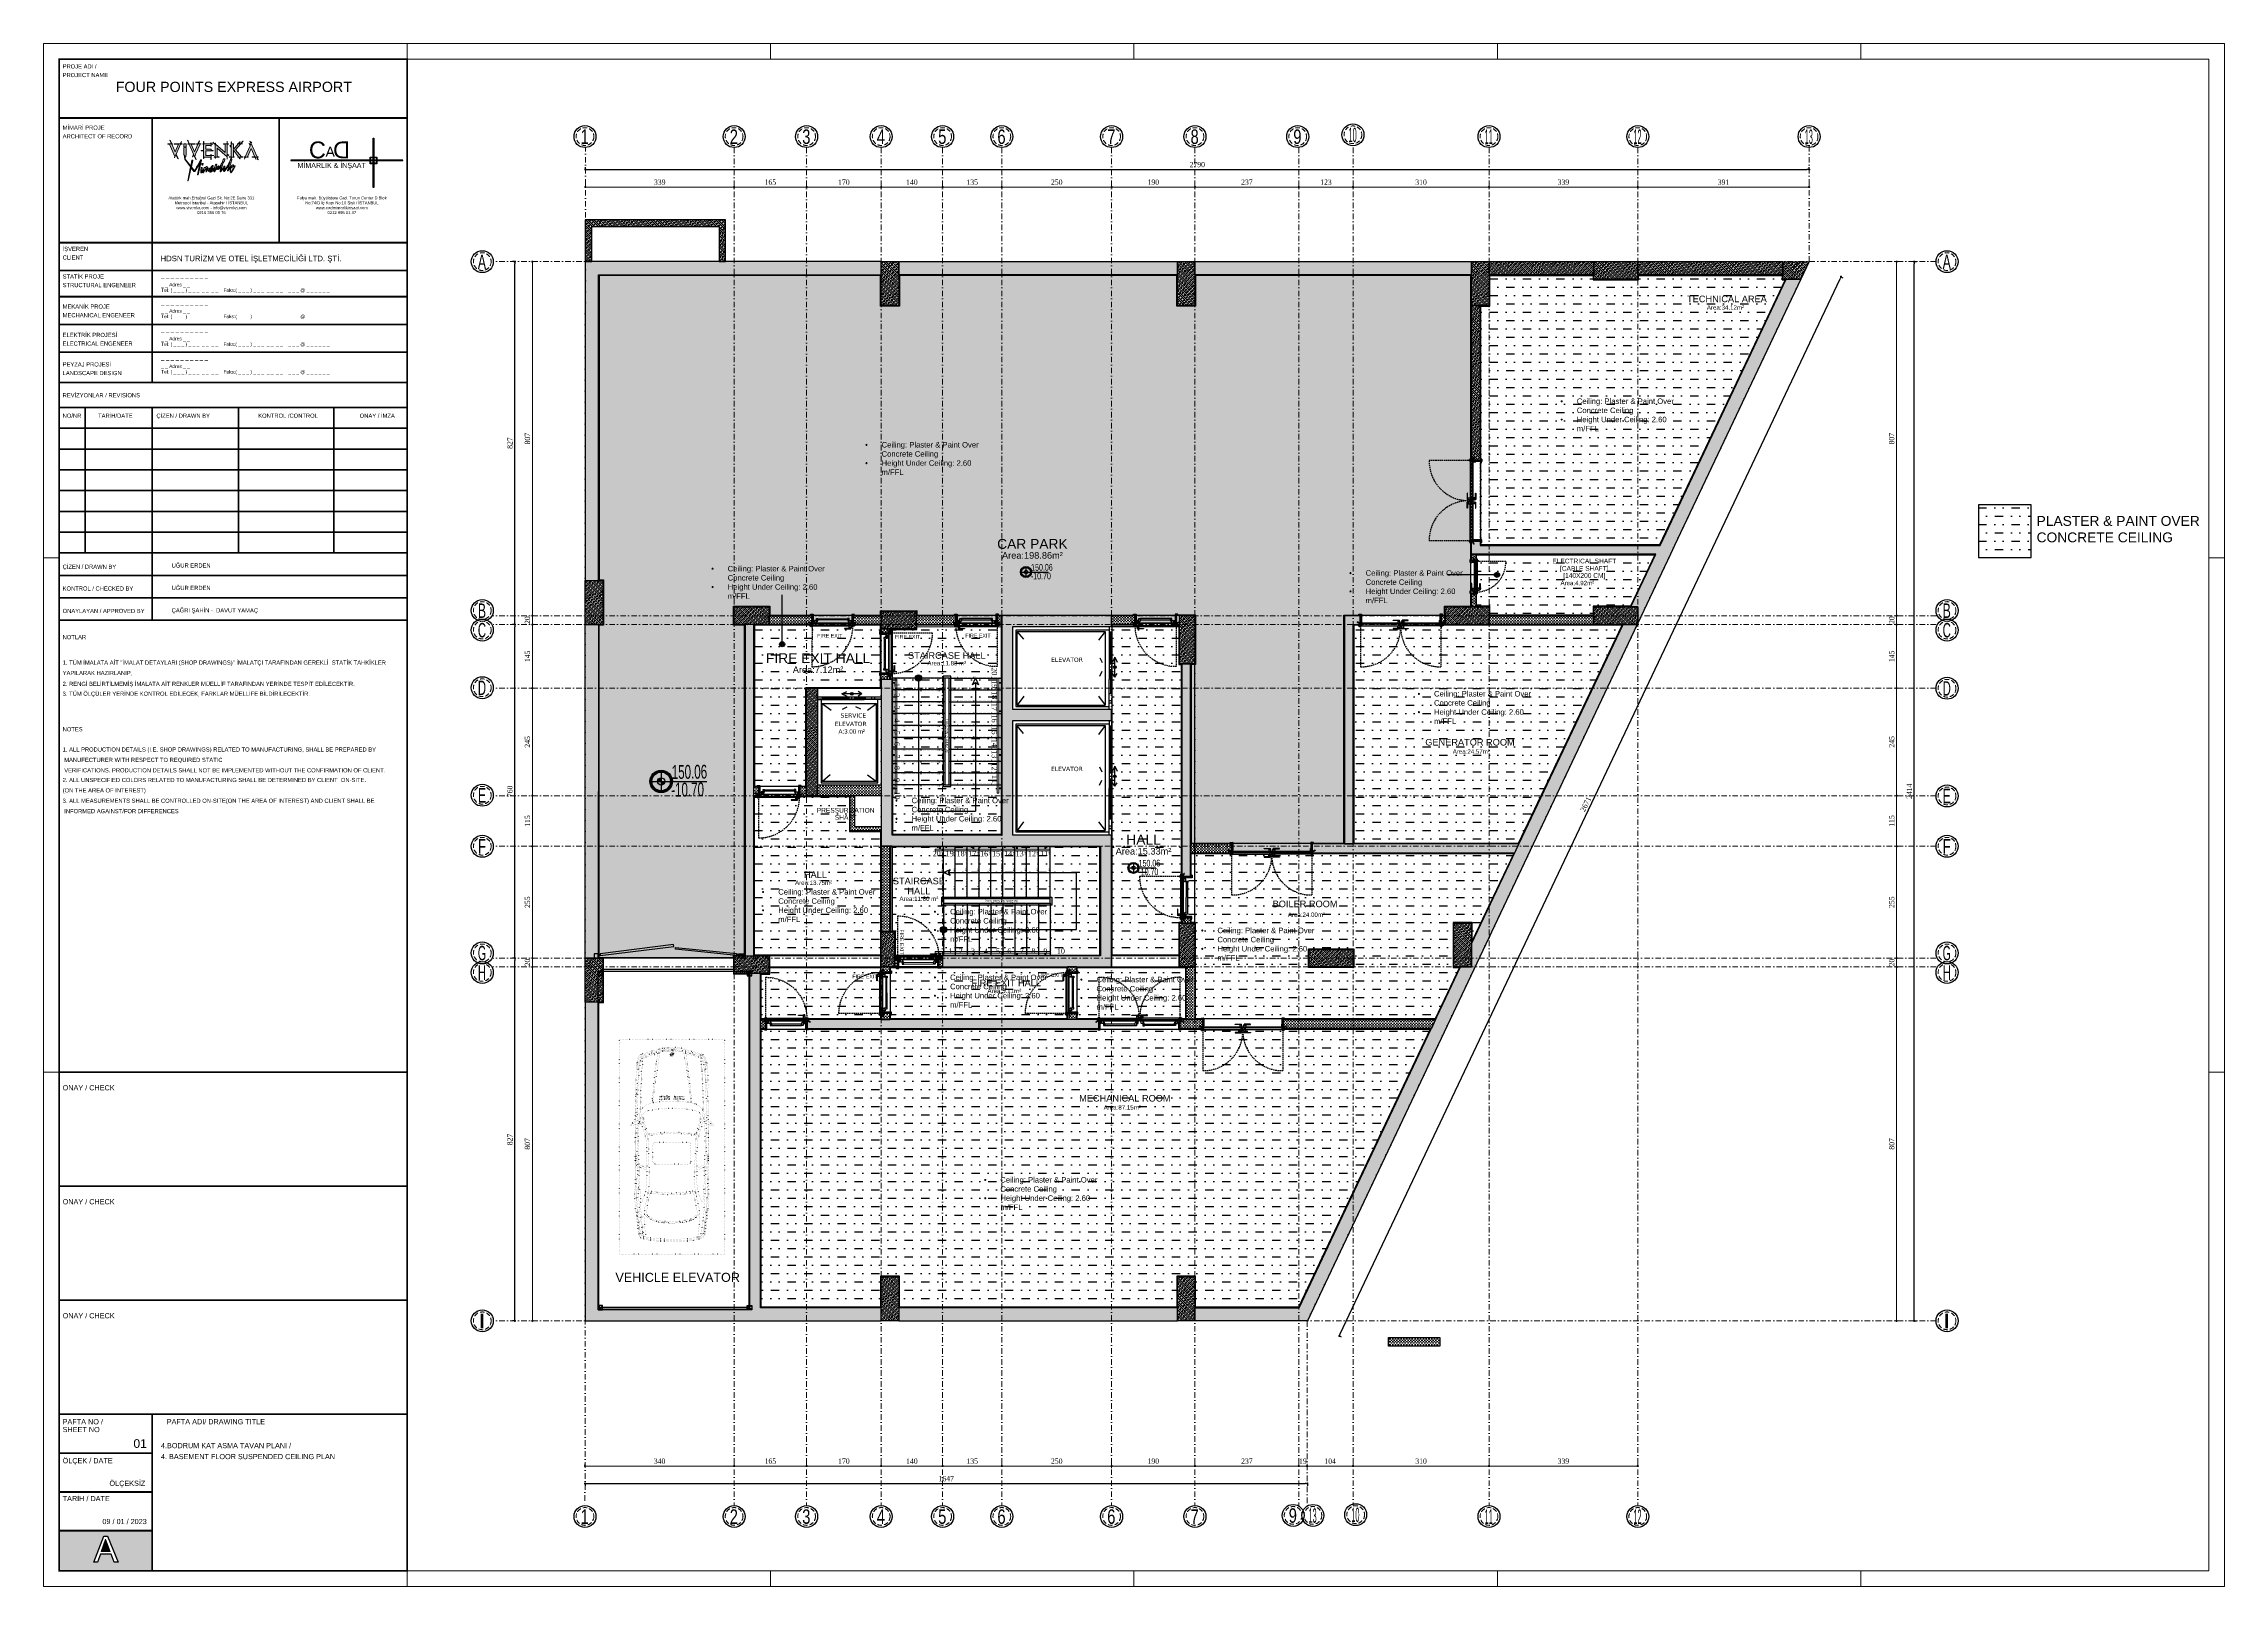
# Model space of a CAD drawing. Header units: millimetres. Extents: x 45909 to 130585, y -15988 to 8698.
# Drawn here: x 76371 to 81343, y -4684 to -1169 of the extents above; entities that cross this region are included whole.
import ezdxf
from ezdxf.enums import TextEntityAlignment as Align

# ---------------------------------------------------------------- set-up
doc = ezdxf.new("R2010")
doc.units = ezdxf.units.MM
for name, pattern in [('( Hidden )', [0.375, 0.25, -0.125]), ('4118-HT-02-300$0$HIDDEN2', [4.7625, 3.175, -1.5875]), ('ACAD_ISO07W100', [3, 0, -3]), ('DASHDOT2', [0.25, 0.125, -0.0625, 0, -0.0625]), ('DOT2', [3.175, 0, -3.175]), ('HIDDEN', [0.375, 0.25, -0.125]), ('HIDDENX2', [0.75, 0.5, -0.25])]:
    doc.linetypes.add(name, pattern=pattern)
doc.layers.get('Defpoints').update_dxf_attribs({"color": 151})
for name, color, linetype, lineweight in [('00 DOLAP', 7, 'Continuous', 5), ('0_V_Dim_int', 183, 'Continuous', 9), ('0_YKA_Dim_int', 183, 'Continuous', 9), ('0_YKA_layout', 11, 'Continuous', 18), ('3_V_Profile_Metal', 141, 'Continuous', 15), ('_00_TT_PLASTER INTERIOR', 60, 'Continuous', 0), ('_00_TT_SHAFT SPACE', 20, 'Continuous', 0), ('Aks balonu', 1, 'Continuous', 18), ('Aks numara', 1, 'Continuous', 13), ('duvar', 254, 'Continuous', 35), ('iç ölçü', 137, 'Continuous', 20), ('Kolon', 1, 'Continuous', 30), ('MERDİVEN2', 54, 'Continuous', 25), ('YAZI', 102, 'Continuous', 25), ('Yazı', 102, 'Continuous', 25), ('ölç', 63, 'Continuous', 20)]:
    doc.layers.add(name, color=color, linetype=linetype, lineweight=lineweight)
for name, color, linetype in [('0_YKA_Hidden_Construction', 251, 'HIDDEN'), ('2_V_Wall', 43, 'Continuous'), ('2_V_Wall_Decorative Brick', 80, 'Continuous'), ('2_V_Wall_Gasblock', 133, 'Continuous'), ('4_V0_Door', 21, 'Continuous'), ('6_YKA_Furniture_Stainless', 95, 'Continuous'), ('_00_TT_CEILING GENERAL', 70, 'Continuous'), ('_00_TT_CEILING PLASTER & PAINT', 150, 'Continuous'), ('_00_TT_FLOOR GENERAL', 230, 'Continuous'), ('_00_TT_FLOOR TEXT', 7, 'Continuous'), ('accessori ccb', 94, 'Continuous'), ('Aks', 13, 'DASHDOT2'), ('Alan', 102, 'Continuous'), ('Kiriş', 7, 'Continuous'), ('Mahal No', 7, 'Continuous'), ('MERDİVEN', 146, 'Continuous'), ('Oda', 7, 'Continuous'), ('porta superiore', 5, 'Continuous'), ('T', 8, 'Continuous'), ('TARAMA', 8, 'Continuous'), ('TEFRIS', 129, 'Continuous')]:
    doc.layers.add(name, color=color, linetype=linetype)
doc.layers.add('_00_TT_AREA', color=140, linetype='Continuous', plot=False)
doc.layers.add('dış ölçü', color=7, linetype='Continuous', lineweight=20, true_color=0x0d6787)
doc.styles.add('A.O. MAHAL ADI', font='arial.ttf', dxfattribs={"height": 10})
doc.styles.add('antet', font='arial.ttf')
doc.styles.add('Arial', font='arial.ttf', dxfattribs={"height": 250})
doc.styles.add('Ariel', font='arial.ttf')
doc.styles.add('PROJE', font='arial.ttf', dxfattribs={"width": 0.7, "height": 15})
doc.styles.add('RK-BODRUM KAT PLANI$0$Standard', font='arial.ttf')
doc.styles.get("Standard").update_dxf_attribs({"font": 'arial.ttf'})
doc.styles.add('TİMES', font='times.ttf')
doc.styles.add('TRS', font='times.ttf', dxfattribs={"width": 0.8})
doc.styles.add('YAZI ....', font='verdana.ttf')
doc.dimstyles.new('dış ölçü', dxfattribs={"dimtxt": 12, "dimasz": 5, "dimexe": 5, "dimexo": 35, "dimgap": 5, "dimtad": 1, "dimdec": 0, "dimdsep": 46, "dimtxsty": 'TRS', "dimblk": 'DOT', "dimcen": 0, "dimdle": 0.1, "dimclrd": 256, "dimclre": 256, "dimclrt": 73, "dimadec": 0, "dimazin": 0, "dimtfac": 0.3, "dimtdec": 0, "dimtix": 1, "dimtmove": 2, "dimatfit": 3, "dimldrblk": 'DOT', "dimfxl": 1, "dimfxlon": 1, "dimtolj": 1, "dimarcsym": 0})
pattern_1 = [(45, (0, 5000), (-4.490128, 4.490128), []), (45, (4.49, 5000), (-4.490128, 4.490128), [3.175, -1.5875])]
pattern_2 = [(0, (-144.2178, 0.0034), (3.175, 3.175), [3.175, -3.175])]
pattern_3 = [(0, (0, 5000), (3.175, 3.175), [3.175, -3.175])]
pattern_4 = [(180.1229154, (782883.1864, 84545.5788), (0.0023594876, -1.0998497322), [0.635, -1.27]), (300.1229154, (782883.1864, 84545.5788), (0.9513180646, 0.5519682423), [0.635, -1.27]), (240.1229154, (782882.5514, 84545.5775), (0.9536775522, -0.5478814899), [0.635, -1.27])]
pattern_5 = [(0, (0, -5000), (38.1, 19.05), [19.05, -19.05, 0, -19.05, 0, -19.05])]

# ---------------------------------------------------------------- blocks, each defined once
blk = doc.blocks.new('*U62')
at = {"layer": 'Kolon'}
blk.add_lwpolyline([(76.8, -7.3), (76.8, -7.3), (76.8, -7.3)], close=True, dxfattribs=at)
blk.add_lwpolyline([(76.8, -7.3), (76.8, -7.3), (76.8, -7.3)], close=True, dxfattribs=at)
blk.add_lwpolyline([(76.8, -7.3), (76.8, -7.3), (76.8, -7.3)], close=True, dxfattribs=at)
at = {"layer": 'MERDİVEN2'}
for p, q in [((-26.8, 218.6), (-26.8, 14.3)), ((218.1, 218.6), (-26.8, 218.6)), ((-26.8, 218.6), (-26.8, 6)), ((-23.8, 215.6), (-23.8, 15)), ((-23.8, 215.6), (215.1, 215.6)), ((-3.8, 200.6), (-23.8, 215.6)), ((197.4, 200.6), (215, 215.6)), ((215.1, 215.6), (215.1, 15)), ((218.1, 6), (218.1, 218.6)), ((-34.8, 6), (71.6, 6)), ((226, 0), (-34.8, 0)), ((-3.8, 30), (-23.8, 15)), ((215.1, 15), (-23.8, 15)), ((-19.8, 0), (-19.8, 6)), ((-13.3, 6), (-13.3, 0)), ((-13.3, 6), (-13.3, 0)), ((1.8, 0), (1.8, 6)), ((93.4, 3), (1.8, 3)), ((226, 6), (71.6, 6)), ((79.3, 27.4), (90.6, 22.1)), ((93.4, 0), (93.4, 6)), ((100, 6), (100, 0)), ((100, 6), (100, 0)), ((106.5, 0), (106.5, 6)), ((214.5, 3), (106.5, 3)), ((121.1, 27.4), (109.8, 22.1)), ((125.2, 6), (125.2, 0)), ((215.1, 15), (195.1, 30)), ((214.5, 6), (214.5, 0)), ((76.8, -7.3), (85, -2)), ((76.8, -7.3), (76.8, -7.3)), ((76.8, -7.3), (122.5, -7.3)), ((76.8, -7.3), (122.5, -7.3)), ((76.8, -7.3), (85, -12.6)), ((99.7, -7.3), (99.7, -4.3)), ((99.7, -4.3), (99.7, -10.3)), ((99.7, -7.3), (99.7, -4.3)), ((99.7, -4.3), (99.7, -10.3)), ((122.5, -7.3), (111.2, -2)), ((122.5, -7.3), (111.2, -12.6)), ((122.5, -7.3), (111.2, -12.6))]:
    blk.add_line(p, q, dxfattribs=at)
blk.add_circle((99.7, -7.3), 3, dxfattribs=at)
blk.add_circle((99.7, -7.3), 3, dxfattribs=at)
at = {"layer": 'Mahal No', "insert": (111.2, 65.8), "char_height": 10, "width": 36.964, "attachment_point": 9, "rotation": 270, "style": 'A.O. MAHAL ADI'}
blk.add_mtext('{\\fVerdana|b0|i0|c162|p34;ELEVATOR}', dxfattribs=at)
blk = doc.blocks.new('*U63')
at = {"layer": 'Kolon'}
blk.add_lwpolyline([(76.8, -7.3), (76.8, -7.3), (76.8, -7.3)], close=True, dxfattribs=at)
blk.add_lwpolyline([(76.8, -7.3), (76.8, -7.3), (76.8, -7.3)], close=True, dxfattribs=at)
blk.add_lwpolyline([(76.8, -7.3), (76.8, -7.3), (76.8, -7.3)], close=True, dxfattribs=at)
at = {"layer": 'MERDİVEN2'}
for p, q in [((10.1, 218.8), (10.1, 14.3)), ((183.8, 218.8), (10.1, 218.8)), ((10.1, 218.8), (10.1, 6)), ((13.1, 215.8), (13.1, 15)), ((13.1, 215.8), (180.8, 215.8)), ((33.1, 200.8), (13.1, 215.8)), ((163.1, 200.8), (180.7, 215.8)), ((180.8, 215.8), (180.8, 15)), ((183.8, 6), (183.8, 218.8)), ((2.1, 6), (71.6, 6)), ((33.1, 30), (13.1, 15)), ((180.8, 15), (13.1, 15)), ((17.1, 0), (17.1, 6)), ((23.7, 6), (23.7, 0)), ((23.7, 6), (23.7, 0)), ((38.7, 0), (38.7, 6)), ((93.4, 3), (38.7, 3)), ((191.7, 6), (71.6, 6)), ((79.3, 27.4), (90.6, 22.1)), ((93.4, 0), (93.4, 6)), ((100, 6), (100, 0)), ((100, 6), (100, 0)), ((106.5, 0), (106.5, 6)), ((180.3, 3), (106.5, 3)), ((121.1, 27.4), (109.8, 22.1)), ((125.2, 6), (125.2, 0)), ((180.8, 15), (160.8, 30)), ((180.3, 6), (180.3, 0)), ((191.7, 0), (2.1, 0)), ((76.8, -7.3), (85, -2)), ((76.8, -7.3), (76.8, -7.3)), ((76.8, -7.3), (122.5, -7.3)), ((76.8, -7.3), (122.5, -7.3)), ((76.8, -7.3), (85, -12.6)), ((99.7, -7.3), (99.7, -4.3)), ((99.7, -4.3), (99.7, -10.3)), ((99.7, -7.3), (99.7, -4.3)), ((99.7, -4.3), (99.7, -10.3)), ((122.5, -7.3), (111.2, -2)), ((122.5, -7.3), (111.2, -12.6)), ((122.5, -7.3), (111.2, -12.6))]:
    blk.add_line(p, q, dxfattribs=at)
blk.add_circle((99.7, -7.3), 3, dxfattribs=at)
blk.add_circle((99.7, -7.3), 3, dxfattribs=at)
at = {"layer": 'Mahal No', "insert": (111.2, 65.8), "char_height": 10, "width": 36.964, "attachment_point": 9, "rotation": 270, "style": 'A.O. MAHAL ADI'}
blk.add_mtext('{\\fVerdana|b0|i0|c162|p34;ELEVATOR}', dxfattribs=at)
blk = doc.blocks.new('merdşşnebvv')
at = {"layer": 'MERDİVEN'}
h = blk.add_hatch(color=61, dxfattribs=at)
h.dxf.hatch_style = 1
edge = h.paths.add_edge_path()
edge.add_arc((26769, 4854.4), 7.09, -180, 180)
at = {"layer": 'MERDİVEN', "color": 31, "linetype": 'ACAD_ISO07W100', "lineweight": 25}
for p, q in [((26523.7, 4794.4), (26523.7, 4914.4)), ((26550.7, 4794.4), (26550.7, 4914.4)), ((26577.7, 4794.4), (26577.7, 4914.4)), ((26604.7, 4794.4), (26604.7, 4914.4)), ((26631.7, 4794.4), (26631.7, 4914.4)), ((26658.7, 4794.4), (26658.7, 4914.4)), ((26686, 4794.4), (26686, 4914.4)), ((26713, 4794.4), (26713, 4914.4)), ((26740, 4794.4), (26740, 4914.4)), ((26767, 4794.4), (26767, 4914.4)), ((26527.7, 4784.5), (26527.7, 4664.5)), ((26554.7, 4784.5), (26554.7, 4664.5)), ((26581.7, 4784.5), (26581.7, 4664.5)), ((26608.7, 4784.5), (26608.7, 4664.5)), ((26635.7, 4784.5), (26635.7, 4664.5)), ((26662.7, 4784.5), (26662.7, 4664.5)), ((26690, 4784.5), (26690, 4664.5)), ((26717, 4784.5), (26717, 4664.5)), ((26744, 4784.5), (26744, 4664.5)), ((26771, 4784.5), (26771, 4664.5))]:
    blk.add_line(p, q, dxfattribs=at)
at = {"layer": 'MERDİVEN', "lineweight": 25}
for p, q in [((26525.7, 4794.4), (26525.7, 4914.4)), ((26552.7, 4794.4), (26552.7, 4914.4)), ((26579.7, 4794.4), (26579.7, 4914.4)), ((26606.7, 4794.4), (26606.7, 4914.4)), ((26633.7, 4794.4), (26633.7, 4914.4)), ((26660.7, 4794.4), (26660.7, 4914.4)), ((26688, 4794.4), (26688, 4914.4)), ((26715, 4794.4), (26715, 4914.4)), ((26742, 4794.4), (26742, 4914.4)), ((26769, 4794.4), (26769, 4914.4)), ((26525.7, 4784.5), (26525.7, 4664.5)), ((26552.7, 4784.5), (26552.7, 4664.5)), ((26579.7, 4784.5), (26579.7, 4664.5)), ((26606.7, 4784.5), (26606.7, 4664.5)), ((26633.7, 4784.5), (26633.7, 4664.5)), ((26660.7, 4784.5), (26660.7, 4664.5)), ((26688, 4784.5), (26688, 4664.5)), ((26715, 4784.5), (26715, 4664.5)), ((26742, 4784.5), (26742, 4664.5)), ((26769, 4784.5), (26769, 4664.5))]:
    blk.add_line(p, q, dxfattribs=at)
at = {"layer": 'MERDİVEN', "color": 61}
for p, q in [((26769, 4854.4), (26465.7, 4854.4)), ((26465.7, 4854.4), (26465.7, 4724.5)), ((26758.1, 4724.5), (26465.7, 4724.5))]:
    blk.add_line(p, q, dxfattribs=at)
at = {"layer": 'MERDİVEN', "lineweight": 25}
blk.add_lwpolyline([(26769, 4794.4), (26525.7, 4794.4), (26525.7, 4784.5), (26769, 4784.5)], close=True, dxfattribs=at)
at = {"layer": 'MERDİVEN', "color": 61}
blk.add_lwpolyline([(26758.1, 4724.5), (26753.9, 4731.3), (26769, 4724.5), (26753.9, 4717.7), (26758.1, 4724.5), (26756.9, 4724.5)], dxfattribs=at)
blk.add_circle((26769, 4854.4), 7.09, dxfattribs=at)
at = {"layer": 'MERDİVEN', "color": 13, "linetype": 'ACAD_ISO07W100', "lineweight": 20, "true_color": 0xc24766}
blk.add_text('(M 20rıht/17.50x27cm )', height=5.285, rotation=0.0176, dxfattribs=at).set_placement((26598.9, 4786.9))
at = {"layer": 'YAZI', "color": 0, "style": 'TİMES'}
for s, p in [('10', (26510.5, 4909.3)), ('9', (26541.2, 4909.3)), ('8', (26568.7, 4909.3)), ('7', (26595.1, 4909.3)), ('6', (26623.5, 4909.3)), ('5', (26649, 4909.3)), ('4', (26677, 4909.3)), ('3', (26706.3, 4909.3)), ('2', (26734.3, 4909.3)), ('1', (26757.8, 4909.3)), ('11', (26548.1, 4686.5)), ('12', (26576.5, 4687.3)), ('13', (26604.5, 4687.3)), ('14', (26630.6, 4687.3)), ('15', (26658.3, 4687.3)), ('16', (26685.6, 4687.3)), ('17', (26712.5, 4687.3)), ('18', (26739.2, 4687.3)), ('19', (26764, 4687.3)), ('20', (26793.5, 4687.3))]:
    blk.add_text(s, height=12, rotation=180, dxfattribs=at).set_placement(p)
blk = doc.blocks.new('TRHTRHT')
at = {"layer": 'accessori ccb'}
h = blk.add_hatch(color=1, dxfattribs=at)
h.dxf.hatch_style = 1
h.paths.add_polyline_path([(32738.4, 4640.5), (32738.4, 4637.5), (32732, 4637.5), (32732, 4640.5)])
h = blk.add_hatch(color=1, dxfattribs=at)
h.dxf.hatch_style = 1
h.paths.add_polyline_path([(33075.7, 4640.5), (33075.7, 4637.5), (33082, 4637.5), (33082, 4640.5)])
h = blk.add_hatch(color=1, dxfattribs=at)
h.dxf.hatch_style = 1
h.paths.add_polyline_path([(32738.4, 3868.8), (32738.4, 3871.8), (32732, 3871.8), (32732, 3868.8)])
h = blk.add_hatch(color=1, dxfattribs=at)
h.dxf.hatch_style = 1
h.paths.add_polyline_path([(33075.7, 3869), (33075.7, 3872), (33082, 3872), (33082, 3869)])
at = {"layer": 'accessori ccb', "color": 8}
for points in [[(32732, 4640.5), (32742, 4640.5), (32742, 4630.5), (32732, 4630.5), (32732, 4640.5)], [(33082, 4640.5), (33072, 4640.5), (33072, 4630.5), (33082, 4630.5), (33082, 4640.5)], [(32732, 3868.8), (32742, 3868.8), (32742, 3878.8), (32732, 3878.8), (32732, 3868.8)], [(33082, 3869), (33072, 3869), (33072, 3879), (33082, 3879), (33082, 3869)]]:
    blk.add_lwpolyline(points, dxfattribs=at)
for points in [[(32738.4, 4640.5), (32738.4, 4637.5), (32732, 4637.5), (32732, 4640.5)], [(33075.7, 4640.5), (33075.7, 4637.5), (33082, 4637.5), (33082, 4640.5)], [(32738.4, 3868.8), (32738.4, 3871.8), (32732, 3871.8), (32732, 3868.8)], [(33075.7, 3869), (33075.7, 3872), (33082, 3872), (33082, 3869)]]:
    blk.add_lwpolyline(points, close=True, dxfattribs=at)
for centre in [(32733.5, 4632), (32740.7, 4639), (32740.7, 4632), (33073.4, 4639), (33073.4, 4632), (33080.6, 4632), (32733.5, 3877.3), (32740.7, 3877.3), (33073.4, 3877.5), (33080.6, 3877.5), (32740.7, 3870.3), (33073.4, 3870.5)]:
    blk.add_circle(centre, 0.742, dxfattribs=at)
at = {"layer": 'porta superiore'}
blk.add_lwpolyline([(33077, 4640.5), (33077, 3868.8), (32732, 3868.8), (32732, 4640.5)], close=True, dxfattribs=at)
at = {"layer": 'TEFRIS', "color": 136, "linetype": 'DOT2'}
for p, q in [((32780.1, 4485.8), (33020.1, 4485.8)), ((32780.1, 4485.8), (32780.1, 3995.8)), ((33020.1, 4485.8), (33020.1, 3995.8)), ((32872.9, 4456.2), (32867.8, 4452.8)), ((32896.7, 4453.4), (32896.7, 4450.7)), ((32897.6, 4454.2), (32897.6, 4451)), ((32897.6, 4449.8), (32897.6, 4449)), ((32899.9, 4451.6), (32898.1, 4451.6)), ((32899.9, 4451.6), (32898.1, 4451.6)), ((32899.9, 4451.6), (32898.1, 4451.6)), ((32899.9, 4451.6), (32898.1, 4451.6)), ((32899.9, 4451.6), (32898.1, 4451.6)), ((32899.9, 4451.6), (32898.1, 4451.6)), ((32899.9, 4451.6), (32898.1, 4451.6)), ((32900, 4451.3), (32898.1, 4451.3)), ((32900, 4450.8), (32898.3, 4450.8)), ((32898.4, 4454.6), (32898.4, 4453.1)), ((32898.4, 4450.1), (32898.4, 4448.5)), ((32900, 4450.4), (32898.7, 4450.4)), ((32899.3, 4454.9), (32899.3, 4453.5)), ((32900, 4453.2), (32900, 4451.7)), ((32900, 4453.2), (32900, 4449.9)), ((32901.3, 4452.8), (32900, 4452.8)), ((32901.7, 4452.3), (32900, 4452.3)), ((32901.9, 4451.8), (32900, 4451.8)), ((32900, 4451.5), (32900, 4449.9)), ((32900.1, 4454.9), (32900.1, 4453.6)), ((32901.9, 4451.6), (32900.1, 4451.6)), ((32901, 4454.8), (32901, 4453.4)), ((32901, 4449.7), (32901, 4448.3)), ((32901.8, 4454.5), (32901.8, 4452.9)), ((32901.8, 4450.3), (32901.8, 4448.6)), ((32902.7, 4454), (32902.7, 4451)), ((32902.7, 4449.6), (32902.7, 4449.2)), ((32903.6, 4452.9), (32903.6, 4450.8)), ((32821, 4317.9), (32820.7, 4300.8)), ((32837.8, 4086.3), (32836.6, 4087.9)), ((33020.1, 3995.8), (32780.1, 3995.8))]:
    blk.add_line(p, q, dxfattribs=at)
for points in [[(32855.1, 4340.4), (32856.2, 4358.3), (32858.9, 4385.8), (32864, 4426), (32867.8, 4452.8), (32868.6, 4455.9)], [(32897.8, 4462.3), (32899, 4462.2), (32899.2, 4461.9), (32899.2, 4461.2), (32899.1, 4460.6), (32898.4, 4460.2), (32897.4, 4460), (32894.9, 4459.7), (32891.1, 4459.5), (32886.6, 4459.1), (32879.1, 4458.2), (32877.7, 4458.1), (32875.8, 4458.2), (32875.1, 4458.4), (32875, 4459), (32875.3, 4459.5), (32876.3, 4460.1)], [(32902.2, 4462.3), (32901, 4462.2), (32900.7, 4461.9), (32900.7, 4461.2), (32900.9, 4460.6), (32901.6, 4460.2), (32902.6, 4460), (32905.1, 4459.7), (32908.9, 4459.5), (32913.4, 4459.1), (32920.9, 4458.2), (32922.2, 4458.1), (32924.2, 4458.2), (32924.8, 4458.4), (32925, 4459), (32924.7, 4459.5), (32923.7, 4460.1)], [(32944.9, 4340.4), (32943.8, 4358.3), (32941.1, 4385.8), (32936, 4426), (32932.2, 4452.8), (32931.4, 4455.9)], [(32880.5, 4354.7), (32880.4, 4354.9), (32880.3, 4355.1), (32880.1, 4355.3), (32879.9, 4355.4), (32879.7, 4355.4), (32879.5, 4355.3), (32879.4, 4355.1), (32879.3, 4354.8), (32879, 4349.5), (32879.1, 4349.2), (32879.3, 4349), (32879.6, 4348.9), (32879.9, 4348.9), (32880.1, 4349.1), (32880.2, 4349.4), (32880.4, 4354.7)], [(32884.2, 4354.9), (32884.2, 4355.2), (32884.1, 4355.4), (32883.8, 4355.6), (32883.6, 4355.6), (32883.4, 4355.6), (32883.2, 4355.5), (32883.1, 4355.3), (32883, 4355.1), (32882.8, 4349.8), (32882.8, 4349.5), (32883, 4349.2), (32883.3, 4349.1), (32883.6, 4349.2), (32883.8, 4349.4), (32883.9, 4349.7), (32884.2, 4354.9)], [(32915.8, 4354.9), (32915.8, 4355.2), (32915.9, 4355.4), (32916.1, 4355.6), (32916.4, 4355.6), (32916.6, 4355.6), (32916.8, 4355.5), (32916.9, 4355.3), (32917, 4355.1), (32917.2, 4349.8), (32917.2, 4349.5), (32917, 4349.2), (32916.7, 4349.1), (32916.4, 4349.2), (32916.2, 4349.4), (32916.1, 4349.7), (32915.8, 4354.9)], [(32919.5, 4354.7), (32919.5, 4354.9), (32919.6, 4355.1), (32919.9, 4355.3), (32920.1, 4355.4), (32920.3, 4355.4), (32920.5, 4355.3), (32920.6, 4355.1), (32920.7, 4354.8), (32920.9, 4349.5), (32920.9, 4349.2), (32920.7, 4349), (32920.4, 4348.9), (32920.1, 4348.9), (32919.9, 4349.1), (32919.8, 4349.4), (32919.5, 4354.7)], [(32805.5, 4288.2), (32816.4, 4291.4), (32822.8, 4293.5)], [(32826.6, 4301.9), (32825.9, 4296), (32823.1, 4295.3)], [(32973.3, 4301.9), (32974.1, 4296), (32976.9, 4295.3)], [(32994.5, 4288.2), (32983.6, 4291.4), (32977.2, 4293.5)], [(32817.3, 4223.1), (32817.9, 4222.9), (32818.3, 4222.1), (32818.5, 4221.5), (32818.8, 4205.5), (32818.5, 4204.2), (32818.1, 4203.4), (32817.5, 4202.8)], [(32982.7, 4223.1), (32982.1, 4222.9), (32981.7, 4222.1), (32981.5, 4221.5), (32981.2, 4205.5), (32981.5, 4204.2), (32981.9, 4203.4), (32982.5, 4202.8)]]:
    blk.add_lwpolyline(points, dxfattribs=at)
for points in [[(32896.3, 4450.6), (32896.7, 4449.9), (32896.8, 4449.8), (32897, 4449.7), (32897.3, 4449.7), (32897.4, 4449.9), (32897.7, 4449.9), (32897.9, 4450), (32898, 4450.2), (32897.9, 4450.4), (32897.6, 4451.1), (32896.3, 4450.6)], [(32896.8, 4450.3), (32897, 4450.1), (32897.1, 4450), (32897.1, 4450.2), (32897, 4450.4), (32896.8, 4450.3)], [(32897.3, 4450.5), (32897.4, 4450.2), (32897.5, 4450.2), (32897.6, 4450.3), (32897.5, 4450.6), (32897.3, 4450.5)], [(32899.2, 4449.5), (32899.2, 4448.4), (32899.7, 4448.4), (32900, 4448.9), (32900.2, 4448.4), (32900.7, 4448.4), (32900.7, 4449.5), (32900.3, 4449.5), (32900.3, 4449.1), (32900.1, 4449.5), (32899.8, 4449.5), (32899.7, 4449.1), (32899.7, 4449.5), (32899.2, 4449.5)], [(32903.7, 4450.8), (32902.4, 4451), (32902.2, 4450.7), (32902.7, 4450.4), (32902.1, 4450.5), (32901.9, 4450.2), (32902.9, 4449.4), (32903.1, 4449.8), (32902.7, 4450), (32903.2, 4450), (32903.4, 4450.2), (32903, 4450.5), (32903.5, 4450.4), (32903.7, 4450.8)], [(32872, 4354.2), (32871.6, 4348.7), (32871.7, 4348.4), (32871.9, 4348.3), (32872, 4348.2), (32872.3, 4348.2), (32872.5, 4348.3), (32872.7, 4348.5), (32872.8, 4348.7), (32873.1, 4354.1), (32873, 4354.5), (32872.7, 4354.6), (32872.4, 4354.6), (32872.1, 4354.4), (32872, 4354.2)], [(32875.7, 4354.5), (32875.3, 4349), (32875.4, 4348.8), (32875.6, 4348.7), (32875.7, 4348.6), (32876, 4348.6), (32876.2, 4348.6), (32876.4, 4348.8), (32876.5, 4349.1), (32876.8, 4354.5), (32876.7, 4354.8), (32876.4, 4355), (32876.1, 4355), (32875.8, 4354.8), (32875.7, 4354.5)], [(32886.6, 4355.4), (32886.5, 4349.9), (32886.6, 4349.6), (32886.9, 4349.4), (32887.2, 4349.4), (32887.5, 4349.5), (32887.6, 4349.9), (32887.8, 4355.3), (32887.7, 4355.6), (32887.5, 4355.8), (32887.3, 4355.9), (32887.1, 4355.9), (32886.9, 4355.8), (32886.7, 4355.7), (32886.6, 4355.4)], [(32890.3, 4355.5), (32890.3, 4350), (32890.4, 4349.7), (32890.5, 4349.5), (32890.7, 4349.5), (32890.9, 4349.4), (32891.2, 4349.5), (32891.4, 4349.7), (32891.4, 4350), (32891.4, 4355.5), (32891.4, 4355.8), (32891.2, 4356), (32891, 4356.1), (32890.7, 4356.1), (32890.5, 4356), (32890.3, 4355.8), (32890.3, 4355.5)], [(32893.9, 4355.6), (32893.9, 4350.1), (32894, 4349.8), (32894.2, 4349.7), (32894.4, 4349.6), (32894.6, 4349.5), (32894.8, 4349.6), (32895, 4349.8), (32895.1, 4350.1), (32895.1, 4355.6), (32895, 4355.9), (32894.9, 4356.1), (32894.6, 4356.2), (32894.4, 4356.2), (32894.1, 4356.1), (32894, 4355.9), (32893.9, 4355.6)], [(32906.1, 4355.6), (32906.1, 4350.1), (32906, 4349.8), (32905.8, 4349.7), (32905.6, 4349.6), (32905.4, 4349.5), (32905.2, 4349.6), (32905, 4349.8), (32904.9, 4350.1), (32904.9, 4355.6), (32905, 4355.9), (32905.1, 4356.1), (32905.4, 4356.2), (32905.6, 4356.2), (32905.9, 4356.1), (32906, 4355.9), (32906.1, 4355.6)], [(32909.7, 4355.5), (32909.7, 4350), (32909.6, 4349.7), (32909.5, 4349.5), (32909.3, 4349.5), (32909.1, 4349.4), (32908.8, 4349.5), (32908.6, 4349.7), (32908.5, 4350), (32908.5, 4355.5), (32908.6, 4355.8), (32908.8, 4356), (32909, 4356.1), (32909.3, 4356.1), (32909.5, 4356), (32909.7, 4355.8), (32909.7, 4355.5)], [(32913.3, 4355.4), (32913.5, 4349.9), (32913.4, 4349.6), (32913.1, 4349.4), (32912.8, 4349.4), (32912.5, 4349.5), (32912.3, 4349.9), (32912.2, 4355.3), (32912.3, 4355.6), (32912.5, 4355.8), (32912.7, 4355.9), (32912.9, 4355.9), (32913.1, 4355.8), (32913.2, 4355.7), (32913.3, 4355.4)], [(32924.3, 4354.5), (32924.7, 4349), (32924.6, 4348.8), (32924.4, 4348.7), (32924.3, 4348.6), (32924, 4348.6), (32923.8, 4348.6), (32923.6, 4348.8), (32923.5, 4349.1), (32923.2, 4354.5), (32923.3, 4354.8), (32923.6, 4355), (32923.9, 4355), (32924.2, 4354.8), (32924.3, 4354.5)], [(32928, 4354.2), (32928.4, 4348.7), (32928.3, 4348.4), (32928.1, 4348.3), (32928, 4348.2), (32927.7, 4348.2), (32927.5, 4348.3), (32927.3, 4348.5), (32927.2, 4348.7), (32926.9, 4354.1), (32927, 4354.5), (32927.3, 4354.6), (32927.6, 4354.6), (32927.9, 4354.4), (32928, 4354.2)], [(32935.1, 4251), (32939.6, 4250.3), (32942.4, 4247.5), (32943.2, 4243), (32943.5, 4207.5), (32942.2, 4203.6), (32939.7, 4201.6), (32935.2, 4200.9), (32864.9, 4200.9), (32860.4, 4201.5), (32857.5, 4204.1), (32856.5, 4207.5), (32856.8, 4243), (32857.5, 4247.5), (32860.4, 4250.3), (32864.9, 4251), (32935.1, 4251)], [(32818.2, 4207.3), (32818.1, 4218.9), (32817.7, 4218.5), (32817.5, 4217.6), (32817.6, 4208.5), (32817.8, 4207.6), (32818.2, 4207.3)], [(32981.7, 4207.3), (32981.9, 4218.9), (32982.3, 4218.5), (32982.5, 4217.6), (32982.4, 4208.5), (32982.2, 4207.6), (32981.7, 4207.3)]]:
    blk.add_lwpolyline(points, close=True, dxfattribs=at)
for centre, radius, start, end in [((32899.9, 4451.7), 1.79, 185.0954, 273.9515), ((32900, 4451.6), 0.0869, 183.6865, 278.7062), ((32900.1, 4451.4), 1.79, 5.0797, 93.668), ((32900, 4451.6), 0.0851, 3.3616, 93.3834)]:
    blk.add_arc(centre, radius, start, end, dxfattribs=at)
at = {"layer": 'TEFRIS', "color": 136, "linetype": 'DOT2', "extrusion": (0, 0, -1)}
for major_axis, ratio in [((-4.29, 0), 0.848749), ((-3.91, 0), 0.85422), ((-2.39, 0), 0.845197)]:
    blk.add_ellipse((32900, 4451.6), major_axis=major_axis, ratio=ratio, dxfattribs=at)
at = {"layer": 'TEFRIS', "color": 136, "linetype": 'DOT2'}
for points, start_tangent, end_tangent in [([(32900, 4465.5), (32886, 4464.9), (32869.6, 4462.1), (32848.7, 4456.8), (32835.6, 4453), (32827.7, 4450.3), (32824.2, 4446.7), (32822.1, 4440.4), (32820.2, 4430.4), (32819.7, 4422.5), (32820, 4424.4), (32822.5, 4435), (32823.4, 4438.6), (32826, 4444.4), (32832.4, 4449), (32836.5, 4450.3), (32857, 4455.9), (32873.8, 4459.5), (32876.3, 4460.1), (32887.4, 4461.7), (32897.8, 4462.3), (32900, 4462.3)], (-0.999879, -0.015537), (0.999701, 0.024452)), ([(32868.6, 4455.9), (32846, 4450.3), (32835.2, 4447.3), (32830.7, 4445.4), (32826.6, 4440.7), (32823.8, 4432.4), (32822.3, 4427.7), (32819.6, 4422.3)], (-0.972488, -0.232953), (-0.485513, -0.874229)), ([(32830.7, 4441.4), (32828.9, 4435.4), (32824.4, 4402.8), (32823, 4381.6), (32821.5, 4341.3), (32821, 4318.7)], (-0.291059, -0.956705), (-0.019157, -0.999816)), ([(32822.3, 4427.7), (32822.5, 4421.7), (32823.1, 4417.2)], (-0.00023, -1), (0.149691, -0.988733)), ([(32823.1, 4417.2), (32823.9, 4422), (32826.9, 4435)], (0.170433, 0.985369), (0.240723, 0.970594)), ([(32823.8, 4432.4), (32826.9, 4435), (32828.7, 4438.4), (32829.6, 4440.1), (32830.7, 4441.4), (32834.1, 4443.7), (32834.8, 4444), (32846.5, 4447.2), (32867.8, 4452.8)], (0.833641, 0.552306), (0.965028, 0.262147)), ([(32829.1, 4323.4), (32828.3, 4335.4), (32828.3, 4349.1), (32829.8, 4387.6), (32831.5, 4418), (32834.1, 4443.7)], (-0.077241, 0.997012), (0.112941, 0.993602)), ([(32835.2, 4447.3), (32833.7, 4435.5), (32832.1, 4418), (32830.2, 4387.6), (32829, 4349.1), (32829.2, 4328), (32829.5, 4324.4)], (-0.139804, -0.990179), (0.1036, -0.994619)), ([(32872.9, 4456.2), (32862, 4385.8), (32856.2, 4340.7)], (-0.160003, -0.987117), (-0.12205, -0.992524)), ([(32869.6, 4462.1), (32869.6, 4463), (32869.9, 4463.1), (32875.1, 4464.4), (32889.9, 4466.7), (32900, 4466.8)], (-0.269717, 0.96294), (0.999955, -0.00948)), ([(32927.1, 4456.2), (32912.9, 4458.2), (32904.6, 4458.8), (32895.4, 4458.8), (32887, 4458.2), (32872.9, 4456.2)], (-0.986445, 0.164091), (-0.986575, -0.163311)), ([(32930.3, 4462.1), (32930.3, 4463), (32930, 4463.1), (32924.8, 4464.4), (32910, 4466.7), (32900, 4466.8)], (0.269717, 0.96294), (-0.999955, -0.00948)), ([(32900, 4465.5), (32914, 4464.9), (32930.3, 4462.1), (32951.3, 4456.8), (32964.4, 4453), (32972.3, 4450.3), (32975.8, 4446.7), (32977.9, 4440.4), (32979.8, 4430.4), (32980.3, 4422.5), (32980, 4424.4), (32977.5, 4435), (32976.6, 4438.6), (32974, 4444.4), (32967.6, 4449), (32963.5, 4450.3), (32943, 4455.9), (32926.2, 4459.5), (32923.7, 4460.1), (32912.6, 4461.7), (32902.2, 4462.3), (32900, 4462.3)], (0.999879, -0.015537), (-0.999701, 0.024452)), ([(32927.1, 4456.2), (32938, 4385.8), (32943.7, 4340.7)], (0.160003, -0.987117), (0.12205, -0.992524)), ([(32927.1, 4456.2), (32931.6, 4453), (32932.2, 4452.8), (32933.3, 4452.5), (32949.1, 4448.3), (32965.2, 4444), (32969.3, 4441.4), (32971.3, 4438.4), (32973.1, 4435), (32976.1, 4422), (32977.3, 4415.2), (32976.6, 4405.3), (32976.6, 4398.9), (32977.1, 4392), (32978.1, 4384.1), (32980.8, 4365)], (0.731589, -0.681746), (0.136079, -0.990698)), ([(32931.4, 4455.9), (32954, 4450.3), (32964.8, 4447.3), (32969.3, 4445.4), (32973.4, 4440.7), (32976.2, 4432.4), (32977.7, 4427.7), (32980.3, 4422.3)], (0.972488, -0.232953), (0.485513, -0.874229)), ([(32964.8, 4447.3), (32966.3, 4435.5), (32967.9, 4418), (32969.8, 4387.6), (32971, 4349.1), (32970.8, 4328), (32970.5, 4324.4)], (0.139804, -0.990179), (-0.1036, -0.994619)), ([(32970.9, 4323.4), (32971.7, 4335.4), (32971.7, 4349.1), (32970.2, 4387.6), (32968.5, 4418), (32965.9, 4443.7)], (0.077241, 0.997012), (-0.112941, 0.993602)), ([(32969.3, 4441.4), (32973.8, 4418.8), (32977.2, 4375.6), (32979.3, 4300.8)], (0.216641, -0.976251), (0.024406, -0.999702)), ([(32977.7, 4427.7), (32977.5, 4421.7), (32976.9, 4417.2)], (0.00023, -1), (-0.149691, -0.988733)), ([(32819.6, 4422.3), (32817.6, 4384.6), (32817.2, 4367.6), (32818.1, 4354.5)], (-0.055747, -0.998445), (0.082634, -0.99658)), ([(32819.2, 4365), (32819.4, 4369), (32821.9, 4384.1), (32823.3, 4398.9), (32823.1, 4417.2)], (0.027258, 0.999628), (-0.04059, 0.999176)), ([(32980.3, 4422.3), (32982.4, 4384.6), (32981.9, 4354.5)], (0.07253, -0.997366), (-0.030111, -0.999547)), ([(32816.5, 4299.1), (32817.1, 4322.3), (32818.1, 4354.5), (32819.2, 4365)], (0.027762, 0.999615), (0.119174, 0.992873)), ([(32819.2, 4365), (32818.4, 4341.5), (32817.8, 4321.7), (32817.4, 4299.5)], (-0.034794, -0.999395), (-0.015109, -0.999886)), ([(32970.5, 4324.4), (32962.2, 4333.4), (32944.9, 4340.4), (32921.4, 4343.9), (32878.6, 4343.9), (32855.1, 4340.4), (32837.8, 4333.4), (32829.5, 4324.4)], (-0.613668, 0.789564), (-0.613668, -0.789564)), ([(32834.2, 4307.1), (32834.1, 4313.4), (32837.5, 4318.9), (32848.2, 4323.3), (32871, 4327.2), (32927.7, 4327.3), (32954.9, 4322.3), (32965.3, 4315.5), (32965.8, 4307.1)], (-0.136218, 0.990679), (-0.092487, -0.995714)), ([(32983.5, 4299.1), (32982.9, 4322.3), (32981.9, 4354.5), (32980.8, 4365)], (-0.027762, 0.999615), (-0.119174, 0.992873)), ([(32805.5, 4288.2), (32805.5, 4291.4), (32807, 4294), (32813.8, 4297.9), (32816.5, 4299.1), (32820.7, 4300.8), (32825.9, 4302.7), (32826.3, 4302.7), (32826.6, 4301.9)], (-0.10987, 0.993946), (0.099502, -0.995037)), ([(32806.9, 4289.3), (32809.4, 4292.8), (32811.6, 4294.2), (32823.7, 4299.4)], (0.47591, 0.879494), (0.931662, 0.363326)), ([(32900, 4030), (32876.2, 4030.6), (32842.3, 4034.8), (32836.7, 4036.1), (32831.2, 4038), (32828.6, 4041.2), (32826.2, 4052.7), (32823.7, 4068), (32821.4, 4086.3), (32819.6, 4115.9), (32817.4, 4155.6), (32816.4, 4197.9), (32816.1, 4251.6), (32816.4, 4291.4)], (-0.999922, 0.012464), (0.011317, 0.999936)), ([(32817.1, 4322.3), (32817.8, 4321.7), (32821, 4318.7), (32824, 4315.6), (32825.7, 4311.6), (32827.2, 4307.9), (32827.7, 4305.7), (32830.4, 4294.6), (32838.3, 4267.7), (32840.5, 4259.9), (32841.6, 4252.8), (32842.6, 4237.7), (32843.3, 4204.7), (32843.3, 4191.7)], (0.761484, -0.648184), (-0.001824, -0.999998)), ([(32817.3, 4291.7), (32817.3, 4223.1), (32817.5, 4202.8), (32817.6, 4197.6), (32819.1, 4144.1), (32821.8, 4098.8), (32826, 4062.3), (32828.8, 4044.1), (32829.8, 4040.4), (32830.9, 4038.8), (32832.9, 4037.6), (32840.4, 4035.7)], (-0.004012, -0.999992), (0.986776, -0.162091)), ([(32820.7, 4300.8), (32822.2, 4301.3), (32823.5, 4300.8), (32823.7, 4299.4), (32822.8, 4293.5)], (0.896547, 0.442948), (-0.158477, -0.987363)), ([(32833.7, 4040.1), (32827, 4090.1), (32823.9, 4140.2), (32821.8, 4199.9), (32820.7, 4292.8)], (-0.151418, 0.98847), (-0.004556, 0.99999)), ([(32824.7, 4201.4), (32824.3, 4237.9), (32824.2, 4262.2), (32825, 4295.8)], (-0.013565, 0.999908), (0.032427, 0.999474)), ([(32825, 4295.8), (32828.5, 4292.7), (32831.3, 4291.4)], (0.69656, -0.717499), (0.923443, -0.383736)), ([(32829.1, 4323.4), (32828.3, 4321.7), (32826.1, 4314.3), (32825.7, 4311.6)], (-0.398446, -0.917192), (-0.135355, -0.990797)), ([(32828.3, 4321.7), (32834.5, 4295.1), (32842.5, 4268.5), (32845.9, 4253.8), (32846.4, 4245.2), (32847.7, 4198.4), (32848.2, 4153.6), (32845.6, 4135.3), (32840.1, 4108.5), (32836.6, 4087.9), (32836.5, 4082), (32838.3, 4057.6), (32840.4, 4035.7)], (0.208702, -0.977979), (0.09442, -0.995532)), ([(32834.2, 4307.1), (32844.9, 4270.1)], (0.277396, -0.960756), (0.277396, -0.960756)), ([(32900, 4030), (32923.8, 4030.6), (32957.6, 4034.8), (32963.3, 4036.1), (32968.8, 4038), (32971.4, 4041.2), (32973.8, 4052.7), (32976.3, 4068), (32978.6, 4086.3), (32980.4, 4115.9), (32982.6, 4155.6), (32983.6, 4197.9), (32983.9, 4251.6), (32983.6, 4291.4)], (0.999922, 0.012464), (-0.011317, 0.999936)), ([(32971.6, 4321.7), (32965.4, 4295.1), (32957.4, 4268.5), (32954.1, 4253.8), (32953.6, 4245.2), (32952.3, 4198.4), (32951.8, 4153.6), (32954.4, 4135.3), (32959.9, 4108.5), (32963.4, 4087.9), (32963.5, 4082), (32961.7, 4057.6), (32959.6, 4035.7)], (-0.208702, -0.977979), (-0.09442, -0.995532)), ([(32965.8, 4307.1), (32955.1, 4270)], (-0.276705, -0.960955), (-0.276705, -0.960955)), ([(32982.9, 4322.3), (32982.2, 4321.7), (32979, 4318.7), (32976, 4315.6), (32974.3, 4311.6), (32972.8, 4307.9), (32972.3, 4305.7), (32969.6, 4294.6), (32961.7, 4267.7), (32959.5, 4259.9), (32958.4, 4252.8), (32957.4, 4237.7), (32956.7, 4204.7), (32956.7, 4191.7)], (-0.761484, -0.648184), (0.001824, -0.999998)), ([(32982.7, 4291.7), (32982.7, 4223.1), (32982.5, 4202.8), (32982.4, 4197.6), (32980.9, 4144.1), (32978.2, 4098.8), (32974, 4062.3), (32971.2, 4044.1), (32970.2, 4040.4), (32969.1, 4038.8), (32967.1, 4037.6), (32959.6, 4035.7)], (0.004012, -0.999992), (-0.986776, -0.162091)), ([(32966.3, 4040.1), (32973, 4090.1), (32976, 4140.2), (32978.2, 4199.9), (32979.3, 4292.8)], (0.151418, 0.98847), (0.004556, 0.99999)), ([(32970.9, 4323.4), (32971.6, 4321.7), (32973.9, 4314.3), (32974.3, 4311.6)], (0.398446, -0.917192), (0.135355, -0.990797)), ([(32994.5, 4288.2), (32994.5, 4291.4), (32993, 4294), (32986.1, 4297.9), (32983.5, 4299.1), (32979.3, 4300.8), (32974.1, 4302.7), (32973.7, 4302.7), (32973.3, 4301.9)], (0.10987, 0.993946), (-0.099502, -0.995037)), ([(32975.3, 4201.4), (32975.7, 4237.9), (32975.8, 4262.2), (32975, 4295.8)], (0.013565, 0.999908), (-0.032427, 0.999474)), ([(32979.3, 4300.8), (32977.8, 4301.3), (32976.5, 4300.8), (32976.3, 4299.4), (32977.2, 4293.5)], (-0.896547, 0.442948), (0.158477, -0.987363)), ([(32993.1, 4289.3), (32990.6, 4292.8), (32988.4, 4294.2), (32976.3, 4299.4)], (-0.47591, 0.879494), (-0.931662, 0.363326)), ([(32842.5, 4268.5), (32844.8, 4266.6), (32848.3, 4266.2), (32850.1, 4266.5), (32872.1, 4269.6), (32887.1, 4270.6), (32900, 4270.9)], (0.689854, -0.723949), (0.999978, 0.006616)), ([(32955.1, 4270), (32953.1, 4269), (32951.9, 4269), (32933.3, 4271.9), (32911.7, 4273.5), (32894.1, 4273.7), (32870.8, 4272.4), (32848.2, 4269.1), (32846.9, 4268.9), (32844.9, 4270.1)], (-0.78442, -0.62023), (-0.755891, 0.654698)), ([(32957.4, 4268.5), (32955.2, 4266.6), (32951.6, 4266.2), (32949.9, 4266.5), (32927.9, 4269.6), (32912.9, 4270.6), (32900, 4270.9)], (-0.689854, -0.723949), (-0.999978, 0.006616)), ([(32824.7, 4201.4), (32821.8, 4199.9), (32818.2, 4197.7), (32817.6, 4197.6), (32816.8, 4197.7), (32816.5, 4198.1), (32816.4, 4198.8)], (-0.907493, -0.420067), (-0.041521, 0.999138)), ([(32843.3, 4191.7), (32834.1, 4195.7), (32824.7, 4201.4)], (-0.929039, 0.369981), (-0.834623, 0.550821)), ([(32832.5, 4116.3), (32831.3, 4116), (32830.1, 4116.3), (32828.9, 4118.9), (32828.3, 4123.2), (32827.3, 4144.3), (32825.8, 4171), (32825.6, 4194.6)], (-0.930317, -0.366756), (0.011538, 0.999933)), ([(32825.6, 4194.6), (32832.4, 4191.2), (32843.3, 4188)], (0.877777, -0.479069), (0.970413, -0.241453)), ([(32843.3, 4188), (32843.3, 4167.7), (32842.3, 4150.2), (32832.5, 4116.3)], (0.00438, -0.99999), (-0.348016, -0.937489)), ([(32956.7, 4191.7), (32965.9, 4195.7), (32975.3, 4201.4)], (0.929039, 0.369981), (0.834623, 0.550821)), ([(32974.3, 4194.6), (32967.5, 4191.2), (32956.7, 4188)], (-0.877777, -0.479069), (-0.970413, -0.241453)), ([(32956.7, 4188), (32956.7, 4167.7), (32957.7, 4150.2), (32967.5, 4116.3)], (-0.00438, -0.99999), (0.348016, -0.937489)), ([(32967.5, 4116.3), (32968.6, 4116), (32969.9, 4116.3), (32971.1, 4118.9), (32971.7, 4123.2), (32972.7, 4144.3), (32974.2, 4171), (32974.3, 4194.6)], (0.930317, -0.366756), (-0.011538, 0.999933)), ([(32900, 4024.4), (32888.1, 4024.5), (32871.5, 4025.1), (32855.4, 4026.8), (32839.7, 4029.6), (32833.5, 4031.2), (32828.3, 4033.7), (32825.8, 4038), (32824.8, 4042.3), (32822.1, 4058.3), (32817.3, 4099.8), (32816.4, 4148.1), (32817.4, 4155.6)], (-0.999921, 0.012573), (0.140454, 0.990087)), ([(32841.2, 4087.1), (32841.2, 4088.6), (32842.1, 4093.2), (32845.2, 4110.9), (32850.1, 4133.4), (32851.1, 4135.3), (32852.8, 4135.9), (32855.5, 4135.3), (32864, 4133.4), (32874.9, 4132.6), (32900, 4131.5)], (-0.022338, 0.99975), (0.99888, -0.047315)), ([(32845.6, 4135.3), (32846.5, 4137.3), (32849.8, 4139.7), (32854.2, 4139.4), (32889.3, 4135.4), (32900, 4135.2)], (0.351803, 0.936074), (0.999906, -0.0137)), ([(32900, 4024.4), (32911.8, 4024.5), (32928.5, 4025.1), (32944.6, 4026.8), (32960.3, 4029.6), (32966.5, 4031.2), (32971.7, 4033.7), (32974.1, 4038), (32975.2, 4042.3), (32977.9, 4058.3), (32982.7, 4099.8), (32983.6, 4148.1), (32982.6, 4155.6)], (0.999921, 0.012573), (-0.140454, 0.990087)), ([(32954.4, 4135.3), (32953.5, 4137.3), (32950.1, 4139.7), (32945.8, 4139.4), (32910.6, 4135.4), (32900, 4135.2)], (-0.351803, 0.936074), (-0.999906, -0.0137)), ([(32958.8, 4087.1), (32958.8, 4088.6), (32957.9, 4093.2), (32954.8, 4110.9), (32949.9, 4133.4), (32948.9, 4135.3), (32947.2, 4135.9), (32944.4, 4135.3), (32936, 4133.4), (32925.1, 4132.6), (32900, 4131.5)], (0.022338, 0.99975), (-0.99888, -0.047315)), ([(32900, 4026.5), (32886.9, 4026.6), (32867.1, 4027.7), (32845.8, 4030.4), (32833, 4033.5), (32829.2, 4035.5), (32826.4, 4041.1), (32824.1, 4054.3), (32822.1, 4069.4), (32819.9, 4088.3), (32817.3, 4099.8)], (-0.999997, 0.002269), (-0.247317, 0.968935)), ([(32828.3, 4123.2), (32830.3, 4082.8), (32835.7, 4039.2)], (0.03152, -0.999503), (0.142255, -0.98983)), ([(32963.4, 4087.9), (32945.6, 4073.8), (32922.9, 4068.1), (32877.1, 4068.1), (32854.4, 4073.8), (32837.8, 4086.3)], (-0.723459, -0.690367), (-0.743152, 0.669123)), ([(32962.2, 4086.3), (32945.6, 4073.8), (32922.9, 4068.1), (32877.1, 4068.1), (32854.4, 4073.8), (32837.8, 4086.3)], (-0.743609, -0.668615), (-0.743609, 0.668615)), ([(32958.8, 4087.1), (32943.3, 4076.4), (32926.8, 4071.9), (32873.2, 4071.9), (32856.7, 4076.4), (32841.2, 4087.1)], (-0.769188, -0.639023), (-0.769188, 0.639023)), ([(32900, 4026.5), (32913.1, 4026.6), (32932.9, 4027.7), (32954.2, 4030.4), (32967, 4033.5), (32970.7, 4035.5), (32973.6, 4041.1), (32975.8, 4054.3), (32977.9, 4069.4), (32980.1, 4088.3), (32982.7, 4099.8)], (0.999997, 0.002269), (0.247317, 0.968935))]:
    blk.add_spline(points, degree=3, dxfattribs=dict(at, start_tangent=start_tangent, end_tangent=end_tangent))
at = {"layer": 'duvar', "insert": (32771.4, 3953.4), "char_height": 20.536, "attachment_point": 1}
blk.add_mtext_dynamic_manual_height_columns('VEHICLE ELEVATOR', width=635.449, gutter_width=102.7, heights=[0], dxfattribs=at)
blk = doc.blocks.new('4T4T')
at = {"layer": 'porta superiore', "color": 1}
for points in [[(24622.4, 4670.5), (24622.4, 4680.5), (24613.2, 4680.5), (24613.2, 4670.5), (24622.4, 4670.5)], [(24626.7, 4680.3), (24627.2, 4676.3), (24795, 4697.2), (24794.5, 4701.2), (24626.7, 4680.3)], [(24937.9, 4680.8), (24937.5, 4676.8), (24798.4, 4691), (24798.8, 4695), (24937.9, 4680.8)], [(24942.7, 4670.5), (24942.7, 4680.5), (24957.7, 4680.5), (24957.7, 4670.5), (24942.7, 4670.5)]]:
    blk.add_lwpolyline(points, dxfattribs=at)
for centre in [(24624.7, 4678), (24940.4, 4678)]:
    blk.add_circle(centre, 2.27, dxfattribs=at)
blk = doc.blocks.new('_Dot')
at = {"layer": 'ölç', "color": 0, "lineweight": -2}
blk.add_line((-0.5, 0), (-1, 0), dxfattribs=at)
at = {"layer": 'ölç', "color": 0, "const_width": 0.5}
blk.add_lwpolyline([(-0.25, 0, 1), (0.25, 0, 1)], format="xyb", close=True, dxfattribs=at)
blk = doc.blocks.new('*D2084')
at = {"layer": 'Defpoints', "color": 0, "transparency": 16777216}
for p in [(79252.1, -4079.1), (77605.4, -4369.8), (79252.1, -4449.8)]:
    blk.add_point(p, dxfattribs=at)
at = {"layer": 'dış ölçü', "lineweight": -2, "transparency": 16777216}
for p, q in [((77605.4, -4448.8), (77605.4, -4454.8)), ((77610.4, -4449.8), (79247.1, -4449.8)), ((79252.1, -4448.8), (79252.1, -4454.8))]:
    blk.add_line(p, q, dxfattribs=at)
at = {"layer": 'dış ölçü', "lineweight": -2, "transparency": 16777216, "xscale": 5, "yscale": 5, "zscale": 5, "rotation": 180}
blk.add_blockref('_Dot', (77605.4, -4449.8), dxfattribs=at)
at = {"layer": 'dış ölçü', "lineweight": -2, "transparency": 16777216, "xscale": 5, "yscale": 5, "zscale": 5}
blk.add_blockref('_Dot', (79252.1, -4449.8), dxfattribs=at)
at = {"layer": 'dış ölçü', "color": 73, "transparency": 16777216, "insert": (78428.8, -4438.7), "char_height": 12, "attachment_point": 5, "style": 'TRS'}
blk.add_mtext('\\A1;1647', dxfattribs=at)
blk = doc.blocks.new('*D2085')
at = {"layer": 'Defpoints', "color": 0, "transparency": 16777216}
for p in [(80395.9, -1665.5), (80468.5, -1699.9), (79252.1, -4079.1)]:
    blk.add_point(p, dxfattribs=at)
at = {"layer": 'dış ölçü', "lineweight": -2, "transparency": 16777216}
for p, q in [((79326.9, -4109), (80466.3, -1704.4)), ((80467.6, -1699.4), (80473, -1702)), ((79323.9, -4113.1), (79329.3, -4115.6))]:
    blk.add_line(p, q, dxfattribs=at)
at = {"layer": 'dış ölçü', "lineweight": -2, "transparency": 16777216, "xscale": 5, "yscale": 5, "zscale": 5}
for p, rotation in [((80468.5, -1699.9), 64.64582318093755), ((79324.8, -4113.5), 244.6458231809375)]:
    blk.add_blockref('_Dot', p, dxfattribs=dict(at, rotation=rotation))
at = {"layer": 'dış ölçü', "color": 73, "transparency": 16777216, "insert": (79886.6, -2901.9), "char_height": 12, "attachment_point": 5, "rotation": 64.6458, "style": 'TRS'}
blk.add_mtext('\\A1;2671', dxfattribs=at)
blk = doc.blocks.new('*D2086')
at = {"layer": 'Defpoints', "color": 0, "transparency": 16777216}
for p in [(77445.3, -3252.6), (77525.3, -3252.6), (77525.3, -4079.1)]:
    blk.add_point(p, dxfattribs=at)
at = {"layer": 'dış ölçü', "lineweight": -2, "transparency": 16777216}
for p, q in [((77446.3, -3252.6), (77440.3, -3252.6)), ((77445.3, -4074.1), (77445.3, -3257.6)), ((77446.3, -4079.1), (77440.3, -4079.1))]:
    blk.add_line(p, q, dxfattribs=at)
at = {"layer": 'dış ölçü', "lineweight": -2, "transparency": 16777216, "xscale": 5, "yscale": 5, "zscale": 5}
for p, rotation in [((77445.3, -3252.6), 90), ((77445.3, -4079.1), 270)]:
    blk.add_blockref('_Dot', p, dxfattribs=dict(at, rotation=rotation))
at = {"layer": 'dış ölçü', "color": 73, "transparency": 16777216, "insert": (77434.2, -3665.8), "char_height": 12, "attachment_point": 5, "rotation": 90, "style": 'TRS'}
blk.add_mtext('\\A1;827', dxfattribs=at)
blk = doc.blocks.new('*D2087')
at = {"layer": 'Defpoints', "color": 0, "transparency": 16777216}
for p in [(77445.3, -2492.4), (77606.1, -2492.4), (77525.3, -3252.6)]:
    blk.add_point(p, dxfattribs=at)
at = {"layer": 'dış ölçü', "lineweight": -2, "transparency": 16777216}
for p, q in [((77446.3, -2492.4), (77440.3, -2492.4)), ((77445.3, -3247.6), (77445.3, -2497.4)), ((77446.3, -3252.6), (77440.3, -3252.6))]:
    blk.add_line(p, q, dxfattribs=at)
at = {"layer": 'dış ölçü', "lineweight": -2, "transparency": 16777216, "xscale": 5, "yscale": 5, "zscale": 5}
for p, rotation in [((77445.3, -2492.4), 90), ((77445.3, -3252.6), 270)]:
    blk.add_blockref('_Dot', p, dxfattribs=dict(at, rotation=rotation))
at = {"layer": 'dış ölçü', "color": 73, "transparency": 16777216, "insert": (77434.2, -2872.5), "char_height": 12, "attachment_point": 5, "rotation": 90, "style": 'TRS'}
blk.add_mtext('\\A1;760', dxfattribs=at)
blk = doc.blocks.new('*D2088')
at = {"layer": 'Defpoints', "color": 0, "transparency": 16777216}
for p in [(77445.3, -1665.5), (77606.1, -1665.5), (77606.1, -2492.4)]:
    blk.add_point(p, dxfattribs=at)
at = {"layer": 'dış ölçü', "lineweight": -2, "transparency": 16777216}
for p, q in [((77446.3, -1665.5), (77440.3, -1665.5)), ((77445.3, -2487.4), (77445.3, -1670.5)), ((77446.3, -2492.4), (77440.3, -2492.4))]:
    blk.add_line(p, q, dxfattribs=at)
at = {"layer": 'dış ölçü', "lineweight": -2, "transparency": 16777216, "xscale": 5, "yscale": 5, "zscale": 5}
for p, rotation in [((77445.3, -1665.5), 90), ((77445.3, -2492.4), 270)]:
    blk.add_blockref('_Dot', p, dxfattribs=dict(at, rotation=rotation))
at = {"layer": 'dış ölçü', "color": 73, "transparency": 16777216, "insert": (77434.2, -2078.9), "char_height": 12, "attachment_point": 5, "rotation": 90, "style": 'TRS'}
blk.add_mtext('\\A1;827', dxfattribs=at)
blk = doc.blocks.new('*D2089')
at = {"layer": 'Defpoints', "color": 0, "transparency": 16777216}
for p in [(77606.1, -1455.5), (80395.9, -1455.5), (80395.9, -1665.5)]:
    blk.add_point(p, dxfattribs=at)
at = {"layer": 'dış ölçü', "lineweight": -2, "transparency": 16777216}
for p, q in [((77606.1, -1455.5), (77606.1, -1450.5)), ((77611.1, -1455.5), (80390.9, -1455.5)), ((80395.9, -1456.5), (80395.9, -1450.5))]:
    blk.add_line(p, q, dxfattribs=at)
at = {"layer": 'dış ölçü', "lineweight": -2, "transparency": 16777216, "xscale": 5, "yscale": 5, "zscale": 5, "rotation": 180}
blk.add_blockref('_Dot', (77606.1, -1455.5), dxfattribs=at)
at = {"layer": 'dış ölçü', "lineweight": -2, "transparency": 16777216, "xscale": 5, "yscale": 5, "zscale": 5}
blk.add_blockref('_Dot', (80395.9, -1455.5), dxfattribs=at)
at = {"layer": 'dış ölçü', "color": 73, "transparency": 16777216, "insert": (79001, -1444.3), "char_height": 12, "attachment_point": 5, "style": 'TRS'}
blk.add_mtext('\\A1;2790', dxfattribs=at)
blk = doc.blocks.new('*D2090')
at = {"layer": 'Defpoints', "color": 0, "transparency": 16777216}
for p in [(80635.3, -1665.5), (80635.3, -1665.5), (80635.3, -4079.1)]:
    blk.add_point(p, dxfattribs=at)
at = {"layer": 'dış ölçü', "lineweight": -2, "transparency": 16777216}
for p, q in [((80635.3, -1665.5), (80640.3, -1665.5)), ((80635.3, -4074.1), (80635.3, -1670.5)), ((80635.3, -4079.1), (80640.3, -4079.1))]:
    blk.add_line(p, q, dxfattribs=at)
at = {"layer": 'dış ölçü', "lineweight": -2, "transparency": 16777216, "xscale": 5, "yscale": 5, "zscale": 5}
for p, rotation in [((80635.3, -1665.5), 90), ((80635.3, -4079.1), 270)]:
    blk.add_blockref('_Dot', p, dxfattribs=dict(at, rotation=rotation))
at = {"layer": 'dış ölçü', "color": 73, "transparency": 16777216, "insert": (80624.3, -2872.3), "char_height": 12, "attachment_point": 5, "rotation": 90, "style": 'TRS'}
blk.add_mtext('\\A1;2414', dxfattribs=at)
blk = doc.blocks.new('A$C122e2719')
at = {"layer": 'Oda'}
blk.add_text('FIRE EXIT', height=11.28, dxfattribs=at).set_placement((47.7, 3.2), align=Align.CENTER)
blk = doc.blocks.new('WRFWERF')
at = {"layer": 'T', "linetype": 'Continuous', "lineweight": 25}
h = blk.add_hatch(color=6, dxfattribs=at)
h.dxf.hatch_style = 1
h.paths.add_polyline_path([(56482.4, 4716), (56482.4, 4714.6, 0.414214), (56475.7, 4708), (56474.4, 4708, -0.414214)])
h = blk.add_hatch(color=6, dxfattribs=at)
h.dxf.hatch_style = 1
h.paths.add_polyline_path([(56474.4, 4708), (56475.7, 4708, 0.414214), (56482.4, 4701.3), (56482.4, 4700, -0.414214)])
h = blk.add_hatch(color=6, dxfattribs=at)
h.dxf.hatch_style = 1
h.paths.add_polyline_path([(56479.8, 4708, -0.414214), (56482.4, 4710.6), (56482.4, 4708)])
h = blk.add_hatch(color=6, dxfattribs=at)
h.dxf.hatch_style = 1
h.paths.add_polyline_path([(56490.4, 4708), (56489, 4708, 0.414214), (56482.4, 4714.6), (56482.4, 4716, -0.414214)])
h = blk.add_hatch(color=6, dxfattribs=at)
h.dxf.hatch_style = 1
h.paths.add_polyline_path([(56482.4, 4701.3, 0.414214), (56489, 4708), (56490.4, 4708, -0.414214), (56482.4, 4700)])
h = blk.add_hatch(color=6, dxfattribs=at)
h.dxf.hatch_style = 1
h.paths.add_polyline_path([(56482.4, 4708), (56485, 4708, -0.414214), (56482.4, 4705.4)])
at = {"layer": 'T', "color": 7, "linetype": 'Continuous', "lineweight": 25}
for p, q in [((56474.4, 4708), (56515.1, 4708)), ((56482.4, 4716), (56482.4, 4700))]:
    blk.add_line(p, q, dxfattribs=at)
for radius in [8.01, 6.64, 2.6]:
    blk.add_circle((56482.4, 4708), radius, dxfattribs=at)
blk = doc.blocks.new('A$C04539a67')
at = {"xscale": 1.56, "yscale": 1.56, "zscale": 1.56}
blk.add_blockref('WRFWERF', (-88100, -7327.2), dxfattribs=at)
at = {"layer": 'Yazı', "color": 7, "style": 'Arial', "width": 0.6}
for s, p in [('150.06', (24.4, 20)), ('-10.70', (23.8, 0.3))]:
    blk.add_text(s, height=15.38, rotation=0.6438, dxfattribs=at).set_placement(p)
blk = doc.blocks.new('Asansör1')
at = {"layer": 'Kolon'}
for points in [[(67.4, 12.7), (67.4, 12.7), (67.4, 12.7)], [(67.4, 12.7), (67.4, 12.7), (67.4, 12.7)], [(67.4, 12.7), (67.4, 12.7), (67.5, 12.7)]]:
    blk.add_lwpolyline(points, close=True, dxfattribs=at)
at = {"layer": 'MERDİVEN2'}
for p, q in [((31.3, 215.5), (31.3, 34.3)), ((160.5, 215.5), (31.3, 215.5)), ((31.3, 215.5), (31.3, 26)), ((34.3, 212.5), (34.3, 35)), ((34.3, 212.5), (157.5, 212.5)), ((54.3, 197.5), (34.3, 212.5)), ((139.8, 197.5), (157.3, 212.5)), ((157.5, 212.5), (157.5, 35)), ((160.5, 26), (160.5, 215.5)), ((54.3, 50), (34.3, 35)), ((157.5, 35), (137.5, 50)), ((23.3, 26), (62.2, 26)), ((168.3, 20), (23.3, 20)), ((157.5, 35), (34.3, 35)), ((38.3, 20), (38.3, 26)), ((44.8, 26), (44.8, 20)), ((44.8, 26), (44.8, 20)), ((59.9, 20), (59.9, 26)), ((84.1, 23), (59.9, 23)), ((168.3, 26), (62.2, 26)), ((67.4, 12.7), (75.6, 18)), ((67.4, 12.7), (67.4, 12.7)), ((67.4, 12.7), (113.2, 12.7)), ((67.4, 12.7), (113.2, 12.7)), ((67.4, 12.7), (75.6, 7.4)), ((69.9, 47.4), (81.2, 42.1)), ((84.1, 20), (84.1, 26)), ((90.3, 12.7), (90.3, 15.7)), ((90.3, 15.7), (90.3, 9.7)), ((90.3, 12.7), (90.3, 15.7)), ((90.3, 15.7), (90.3, 9.7)), ((90.6, 26), (90.6, 20)), ((90.6, 26), (90.6, 20)), ((97.2, 20), (97.2, 26)), ((156.9, 23), (97.2, 23)), ((111.8, 47.4), (100.5, 42.1)), ((113.2, 12.7), (101.9, 18)), ((113.2, 12.7), (101.9, 7.4)), ((113.2, 12.7), (101.9, 7.4)), ((115.9, 26), (115.9, 20)), ((156.9, 26), (156.9, 20))]:
    blk.add_line(p, q, dxfattribs=at)
blk.add_circle((90.3, 12.7), 3, dxfattribs=at)
blk.add_circle((90.3, 12.7), 3, dxfattribs=at)
at = {"layer": 'Alan'}
blk.add_text('A:3.00 m²', height=10, rotation=180, dxfattribs=at).set_placement((90.5, 103.6), align=Align.CENTER)
at = {"layer": 'Mahal No', "style": 'YAZI ....'}
for s, p in [('ELEVATOR', (128.9, 86.4)), ('SERVICE', (116.1, 67.1))]:
    blk.add_text(s, height=10, rotation=180, dxfattribs=at).set_placement(p)
blk = doc.blocks.new('*D7')
at = {"layer": 'Defpoints', "color": 0, "transparency": 16777216}
for p in [(39726.6, 6427.6), (40065.8, 6427.6), (40065.8, 6427.6)]:
    blk.add_point(p, dxfattribs=at)
at = {"layer": 'dış ölçü', "lineweight": -2, "transparency": 16777216}
for p, q in [((39726.6, 6427.6), (39726.6, 6432.6)), ((39731.6, 6427.6), (40060.8, 6427.6)), ((40065.8, 6427.6), (40065.8, 6432.6))]:
    blk.add_line(p, q, dxfattribs=at)
at = {"layer": 'dış ölçü', "lineweight": -2, "transparency": 16777216, "xscale": 5, "yscale": 5, "zscale": 5, "rotation": 180}
blk.add_blockref('_Dot', (39726.6, 6427.6), dxfattribs=at)
at = {"layer": 'dış ölçü', "lineweight": -2, "transparency": 16777216, "xscale": 5, "yscale": 5, "zscale": 5}
blk.add_blockref('_Dot', (40065.8, 6427.6), dxfattribs=at)
at = {"layer": 'dış ölçü', "color": 73, "transparency": 16777216, "insert": (39896.2, 6438.7), "char_height": 12, "attachment_point": 5, "style": 'TRS'}
blk.add_mtext('\\A1;339', dxfattribs=at)
blk = doc.blocks.new('*D8')
at = {"layer": 'Defpoints', "color": 0, "transparency": 16777216}
for p in [(40231, 6427.6), (40401, 6427.6), (40401, 6427.6)]:
    blk.add_point(p, dxfattribs=at)
at = {"layer": 'dış ölçü', "lineweight": -2, "transparency": 16777216}
for p, q in [((40231, 6427.6), (40231, 6432.6)), ((40236, 6427.6), (40396, 6427.6)), ((40401, 6427.6), (40401, 6432.6))]:
    blk.add_line(p, q, dxfattribs=at)
at = {"layer": 'dış ölçü', "lineweight": -2, "transparency": 16777216, "xscale": 5, "yscale": 5, "zscale": 5, "rotation": 180}
blk.add_blockref('_Dot', (40231, 6427.6), dxfattribs=at)
at = {"layer": 'dış ölçü', "lineweight": -2, "transparency": 16777216, "xscale": 5, "yscale": 5, "zscale": 5}
blk.add_blockref('_Dot', (40401, 6427.6), dxfattribs=at)
at = {"layer": 'dış ölçü', "color": 73, "transparency": 16777216, "insert": (40316, 6438.7), "char_height": 12, "attachment_point": 5, "style": 'TRS'}
blk.add_mtext('\\A1;170', dxfattribs=at)
blk = doc.blocks.new('*D9')
at = {"layer": 'Defpoints', "color": 0, "transparency": 16777216}
for p in [(40401, 6427.6), (40541, 6427.6), (40541, 6427.6)]:
    blk.add_point(p, dxfattribs=at)
at = {"layer": 'dış ölçü', "lineweight": -2, "transparency": 16777216}
for p, q in [((40401, 6427.6), (40401, 6432.6)), ((40406, 6427.6), (40536, 6427.6)), ((40541, 6427.6), (40541, 6432.6))]:
    blk.add_line(p, q, dxfattribs=at)
at = {"layer": 'dış ölçü', "lineweight": -2, "transparency": 16777216, "xscale": 5, "yscale": 5, "zscale": 5, "rotation": 180}
blk.add_blockref('_Dot', (40401, 6427.6), dxfattribs=at)
at = {"layer": 'dış ölçü', "lineweight": -2, "transparency": 16777216, "xscale": 5, "yscale": 5, "zscale": 5}
blk.add_blockref('_Dot', (40541, 6427.6), dxfattribs=at)
at = {"layer": 'dış ölçü', "color": 73, "transparency": 16777216, "insert": (40471, 6438.7), "char_height": 12, "attachment_point": 5, "style": 'TRS'}
blk.add_mtext('\\A1;140', dxfattribs=at)
blk = doc.blocks.new('*D10')
at = {"layer": 'Defpoints', "color": 0, "transparency": 16777216}
for p in [(40676, 6427.6), (40926.3, 6427.6), (40926.3, 6427.6)]:
    blk.add_point(p, dxfattribs=at)
at = {"layer": 'dış ölçü', "lineweight": -2, "transparency": 16777216}
for p, q in [((40676, 6427.6), (40676, 6432.6)), ((40681, 6427.6), (40921.3, 6427.6)), ((40926.3, 6427.6), (40926.3, 6432.6))]:
    blk.add_line(p, q, dxfattribs=at)
at = {"layer": 'dış ölçü', "lineweight": -2, "transparency": 16777216, "xscale": 5, "yscale": 5, "zscale": 5, "rotation": 180}
blk.add_blockref('_Dot', (40676, 6427.6), dxfattribs=at)
at = {"layer": 'dış ölçü', "lineweight": -2, "transparency": 16777216, "xscale": 5, "yscale": 5, "zscale": 5}
blk.add_blockref('_Dot', (40926.3, 6427.6), dxfattribs=at)
at = {"layer": 'dış ölçü', "color": 73, "transparency": 16777216, "insert": (40801.2, 6438.7), "char_height": 12, "attachment_point": 5, "style": 'TRS'}
blk.add_mtext('\\A1;250', dxfattribs=at)
blk = doc.blocks.new('*D11')
at = {"layer": 'Defpoints', "color": 0, "transparency": 16777216}
for p in [(40926.3, 6427.6), (41116.3, 6427.6), (41116.3, 6427.6)]:
    blk.add_point(p, dxfattribs=at)
at = {"layer": 'dış ölçü', "lineweight": -2, "transparency": 16777216}
for p, q in [((40926.3, 6427.6), (40926.3, 6432.6)), ((40931.3, 6427.6), (41111.3, 6427.6)), ((41116.3, 6427.6), (41116.3, 6432.6))]:
    blk.add_line(p, q, dxfattribs=at)
at = {"layer": 'dış ölçü', "lineweight": -2, "transparency": 16777216, "xscale": 5, "yscale": 5, "zscale": 5, "rotation": 180}
blk.add_blockref('_Dot', (40926.3, 6427.6), dxfattribs=at)
at = {"layer": 'dış ölçü', "lineweight": -2, "transparency": 16777216, "xscale": 5, "yscale": 5, "zscale": 5}
blk.add_blockref('_Dot', (41116.3, 6427.6), dxfattribs=at)
at = {"layer": 'dış ölçü', "color": 73, "transparency": 16777216, "insert": (41021.3, 6438.7), "char_height": 12, "attachment_point": 5, "style": 'TRS'}
blk.add_mtext('\\A1;190', dxfattribs=at)
blk = doc.blocks.new('*D12')
at = {"layer": 'Defpoints', "color": 0, "transparency": 16777216}
for p in [(41116.3, 6427.6), (41353, 6427.6), (41353, 6427.6)]:
    blk.add_point(p, dxfattribs=at)
at = {"layer": 'dış ölçü', "lineweight": -2, "transparency": 16777216}
for p, q in [((41116.3, 6427.6), (41116.3, 6432.6)), ((41121.3, 6427.6), (41348, 6427.6)), ((41353, 6427.6), (41353, 6432.6))]:
    blk.add_line(p, q, dxfattribs=at)
at = {"layer": 'dış ölçü', "lineweight": -2, "transparency": 16777216, "xscale": 5, "yscale": 5, "zscale": 5, "rotation": 180}
blk.add_blockref('_Dot', (41116.3, 6427.6), dxfattribs=at)
at = {"layer": 'dış ölçü', "lineweight": -2, "transparency": 16777216, "xscale": 5, "yscale": 5, "zscale": 5}
blk.add_blockref('_Dot', (41353, 6427.6), dxfattribs=at)
at = {"layer": 'dış ölçü', "color": 73, "transparency": 16777216, "insert": (41234.7, 6438.7), "char_height": 12, "attachment_point": 5, "style": 'TRS'}
blk.add_mtext('\\A1;237', dxfattribs=at)
blk = doc.blocks.new('*D13')
at = {"layer": 'Defpoints', "color": 0, "transparency": 16777216}
for p in [(41476.8, 6427.6), (41786.6, 6427.6), (41786.6, 6427.6)]:
    blk.add_point(p, dxfattribs=at)
at = {"layer": 'dış ölçü', "lineweight": -2, "transparency": 16777216}
for p, q in [((41476.8, 6427.6), (41476.8, 6432.6)), ((41481.8, 6427.6), (41781.6, 6427.6)), ((41786.6, 6427.6), (41786.6, 6432.6))]:
    blk.add_line(p, q, dxfattribs=at)
at = {"layer": 'dış ölçü', "lineweight": -2, "transparency": 16777216, "xscale": 5, "yscale": 5, "zscale": 5, "rotation": 180}
blk.add_blockref('_Dot', (41476.8, 6427.6), dxfattribs=at)
at = {"layer": 'dış ölçü', "lineweight": -2, "transparency": 16777216, "xscale": 5, "yscale": 5, "zscale": 5}
blk.add_blockref('_Dot', (41786.6, 6427.6), dxfattribs=at)
at = {"layer": 'dış ölçü', "color": 73, "transparency": 16777216, "insert": (41631.7, 6438.7), "char_height": 12, "attachment_point": 5, "style": 'TRS'}
blk.add_mtext('\\A1;310', dxfattribs=at)
blk = doc.blocks.new('*D14')
at = {"layer": 'Defpoints', "color": 0, "transparency": 16777216}
for p in [(41786.6, 6427.6), (42125.8, 6427.6), (42125.8, 6427.6)]:
    blk.add_point(p, dxfattribs=at)
at = {"layer": 'dış ölçü', "lineweight": -2, "transparency": 16777216}
for p, q in [((41786.6, 6427.6), (41786.6, 6432.6)), ((41791.6, 6427.6), (42120.8, 6427.6)), ((42125.8, 6427.6), (42125.8, 6432.6))]:
    blk.add_line(p, q, dxfattribs=at)
at = {"layer": 'dış ölçü', "lineweight": -2, "transparency": 16777216, "xscale": 5, "yscale": 5, "zscale": 5, "rotation": 180}
blk.add_blockref('_Dot', (41786.6, 6427.6), dxfattribs=at)
at = {"layer": 'dış ölçü', "lineweight": -2, "transparency": 16777216, "xscale": 5, "yscale": 5, "zscale": 5}
blk.add_blockref('_Dot', (42125.8, 6427.6), dxfattribs=at)
at = {"layer": 'dış ölçü', "color": 73, "transparency": 16777216, "insert": (41956.2, 6438.7), "char_height": 12, "attachment_point": 5, "style": 'TRS'}
blk.add_mtext('\\A1;339', dxfattribs=at)
blk = doc.blocks.new('*D15')
at = {"layer": 'Defpoints', "color": 0, "transparency": 16777216}
for p in [(42715.8, 6257.6), (42715.8, 5450.7), (42715.8, 5450.7)]:
    blk.add_point(p, dxfattribs=at)
at = {"layer": 'dış ölçü', "lineweight": -2, "transparency": 16777216}
for p, q in [((42715.8, 6257.6), (42720.8, 6257.6)), ((42715.8, 6252.6), (42715.8, 5455.7)), ((42715.8, 5450.7), (42720.8, 5450.7))]:
    blk.add_line(p, q, dxfattribs=at)
at = {"layer": 'dış ölçü', "lineweight": -2, "transparency": 16777216, "xscale": 5, "yscale": 5, "zscale": 5}
for p, rotation in [((42715.8, 6257.6), 90), ((42715.8, 5450.7), 270)]:
    blk.add_blockref('_Dot', p, dxfattribs=dict(at, rotation=rotation))
at = {"layer": 'dış ölçü', "color": 73, "transparency": 16777216, "insert": (42704.7, 5854.2), "char_height": 12, "attachment_point": 5, "rotation": 90, "style": 'TRS'}
blk.add_mtext('\\A1;807', dxfattribs=at)
blk = doc.blocks.new('*D16')
at = {"layer": 'Defpoints', "color": 0, "transparency": 16777216}
for p in [(42715.8, 5450.7), (42715.8, 5430.7), (42715.8, 5430.7)]:
    blk.add_point(p, dxfattribs=at)
at = {"layer": 'dış ölçü', "lineweight": -2, "transparency": 16777216}
for p, q in [((42715.8, 5455.7), (42715.8, 5460.7)), ((42715.8, 5450.7), (42720.8, 5450.7)), ((42715.8, 5450.7), (42715.8, 5430.7)), ((42715.8, 5430.7), (42720.8, 5430.7)), ((42715.8, 5425.7), (42715.8, 5420.7))]:
    blk.add_line(p, q, dxfattribs=at)
at = {"layer": 'dış ölçü', "lineweight": -2, "transparency": 16777216, "xscale": 5, "yscale": 5, "zscale": 5}
for p, rotation in [((42715.8, 5450.7), 270), ((42715.8, 5430.7), 90)]:
    blk.add_blockref('_Dot', p, dxfattribs=dict(at, rotation=rotation))
at = {"layer": 'dış ölçü', "color": 73, "transparency": 16777216, "insert": (42704.7, 5440.7), "char_height": 12, "attachment_point": 5, "rotation": 90, "style": 'TRS'}
blk.add_mtext('\\A1;20', dxfattribs=at)
blk = doc.blocks.new('*D17')
at = {"layer": 'Defpoints', "color": 0, "transparency": 16777216}
for p in [(42715.8, 5430.7), (42715.8, 5285.7), (42715.8, 5285.7)]:
    blk.add_point(p, dxfattribs=at)
at = {"layer": 'dış ölçü', "lineweight": -2, "transparency": 16777216}
for p, q in [((42715.8, 5430.7), (42720.8, 5430.7)), ((42715.8, 5425.7), (42715.8, 5290.7)), ((42715.8, 5285.7), (42720.8, 5285.7))]:
    blk.add_line(p, q, dxfattribs=at)
at = {"layer": 'dış ölçü', "lineweight": -2, "transparency": 16777216, "xscale": 5, "yscale": 5, "zscale": 5}
for p, rotation in [((42715.8, 5430.7), 90), ((42715.8, 5285.7), 270)]:
    blk.add_blockref('_Dot', p, dxfattribs=dict(at, rotation=rotation))
at = {"layer": 'dış ölçü', "color": 73, "transparency": 16777216, "insert": (42704.7, 5358.2), "char_height": 12, "attachment_point": 5, "rotation": 90, "style": 'TRS'}
blk.add_mtext('\\A1;145', dxfattribs=at)
blk = doc.blocks.new('*D18')
at = {"layer": 'Defpoints', "color": 0, "transparency": 16777216}
for p in [(42715.8, 5285.7), (42715.8, 5040.7), (42715.8, 5040.7)]:
    blk.add_point(p, dxfattribs=at)
at = {"layer": 'dış ölçü', "lineweight": -2, "transparency": 16777216}
for p, q in [((42715.8, 5285.7), (42720.8, 5285.7)), ((42715.8, 5280.7), (42715.8, 5045.7)), ((42715.8, 5040.7), (42710.8, 5040.7))]:
    blk.add_line(p, q, dxfattribs=at)
at = {"layer": 'dış ölçü', "lineweight": -2, "transparency": 16777216, "xscale": 5, "yscale": 5, "zscale": 5}
for p, rotation in [((42715.8, 5285.7), 90), ((42715.8, 5040.7), 270)]:
    blk.add_blockref('_Dot', p, dxfattribs=dict(at, rotation=rotation))
at = {"layer": 'dış ölçü', "color": 73, "transparency": 16777216, "insert": (42704.7, 5163.2), "char_height": 12, "attachment_point": 5, "rotation": 90, "style": 'TRS'}
blk.add_mtext('\\A1;245', dxfattribs=at)
blk = doc.blocks.new('*D19')
at = {"layer": 'Defpoints', "color": 0, "transparency": 16777216}
for p in [(42715.8, 4925.4), (42715.8, 4670.5), (42715.8, 4670.5)]:
    blk.add_point(p, dxfattribs=at)
at = {"layer": 'dış ölçü', "lineweight": -2, "transparency": 16777216}
for p, q in [((42715.8, 4925.4), (42710.8, 4925.4)), ((42715.8, 4920.4), (42715.8, 4675.5)), ((42715.8, 4670.5), (42720.8, 4670.5))]:
    blk.add_line(p, q, dxfattribs=at)
at = {"layer": 'dış ölçü', "lineweight": -2, "transparency": 16777216, "xscale": 5, "yscale": 5, "zscale": 5}
for p, rotation in [((42715.8, 4925.4), 90), ((42715.8, 4670.5), 270)]:
    blk.add_blockref('_Dot', p, dxfattribs=dict(at, rotation=rotation))
at = {"layer": 'dış ölçü', "color": 73, "transparency": 16777216, "insert": (42704.7, 4797.9), "char_height": 12, "attachment_point": 5, "rotation": 90, "style": 'TRS'}
blk.add_mtext('\\A1;255', dxfattribs=at)
blk = doc.blocks.new('*D20')
at = {"layer": 'Defpoints', "color": 0, "transparency": 16777216}
for p in [(42715.8, 4670.5), (42715.8, 4650.5), (42715.8, 4650.5)]:
    blk.add_point(p, dxfattribs=at)
at = {"layer": 'dış ölçü', "lineweight": -2, "transparency": 16777216}
for p, q in [((42715.8, 4675.5), (42715.8, 4680.5)), ((42715.8, 4670.5), (42720.8, 4670.5)), ((42715.8, 4670.5), (42715.8, 4650.5)), ((42715.8, 4650.5), (42720.8, 4650.5)), ((42715.8, 4645.5), (42715.8, 4640.5))]:
    blk.add_line(p, q, dxfattribs=at)
at = {"layer": 'dış ölçü', "lineweight": -2, "transparency": 16777216, "xscale": 5, "yscale": 5, "zscale": 5}
for p, rotation in [((42715.8, 4670.5), 270), ((42715.8, 4650.5), 90)]:
    blk.add_blockref('_Dot', p, dxfattribs=dict(at, rotation=rotation))
at = {"layer": 'dış ölçü', "color": 73, "transparency": 16777216, "insert": (42704.7, 4660.5), "char_height": 12, "attachment_point": 5, "rotation": 90, "style": 'TRS'}
blk.add_mtext('\\A1;20', dxfattribs=at)
blk = doc.blocks.new('*D21')
at = {"layer": 'Defpoints', "color": 0, "transparency": 16777216}
for p in [(42715.8, 4650.5), (42715.8, 3844), (42715.8, 3844)]:
    blk.add_point(p, dxfattribs=at)
at = {"layer": 'dış ölçü', "lineweight": -2, "transparency": 16777216}
for p, q in [((42715.8, 4650.5), (42720.8, 4650.5)), ((42715.8, 4645.5), (42715.8, 3849)), ((42715.8, 3844), (42720.8, 3844))]:
    blk.add_line(p, q, dxfattribs=at)
at = {"layer": 'dış ölçü', "lineweight": -2, "transparency": 16777216, "xscale": 5, "yscale": 5, "zscale": 5}
for p, rotation in [((42715.8, 4650.5), 90), ((42715.8, 3844), 270)]:
    blk.add_blockref('_Dot', p, dxfattribs=dict(at, rotation=rotation))
at = {"layer": 'dış ölçü', "color": 73, "transparency": 16777216, "insert": (42704.7, 4247.2), "char_height": 12, "attachment_point": 5, "rotation": 90, "style": 'TRS'}
blk.add_mtext('\\A1;807', dxfattribs=at)
blk = doc.blocks.new('*D22')
at = {"layer": 'Defpoints', "color": 0, "transparency": 16777216}
for p in [(39725.8, 3513.2), (40065.8, 3513.2), (40065.8, 3513.2)]:
    blk.add_point(p, dxfattribs=at)
at = {"layer": 'dış ölçü', "lineweight": -2, "transparency": 16777216}
for p, q in [((39725.8, 3513.2), (39725.8, 3518.2)), ((39730.8, 3513.2), (40060.8, 3513.2)), ((40065.8, 3513.2), (40065.8, 3518.2))]:
    blk.add_line(p, q, dxfattribs=at)
at = {"layer": 'dış ölçü', "lineweight": -2, "transparency": 16777216, "xscale": 5, "yscale": 5, "zscale": 5, "rotation": 180}
blk.add_blockref('_Dot', (39725.8, 3513.2), dxfattribs=at)
at = {"layer": 'dış ölçü', "lineweight": -2, "transparency": 16777216, "xscale": 5, "yscale": 5, "zscale": 5}
blk.add_blockref('_Dot', (40065.8, 3513.2), dxfattribs=at)
at = {"layer": 'dış ölçü', "color": 73, "transparency": 16777216, "insert": (39895.8, 3524.3), "char_height": 12, "attachment_point": 5, "style": 'TRS'}
blk.add_mtext('\\A1;340', dxfattribs=at)
blk = doc.blocks.new('*D23')
at = {"layer": 'Defpoints', "color": 0, "transparency": 16777216}
for p in [(40231, 3513.2), (40401, 3513.2), (40401, 3513.2)]:
    blk.add_point(p, dxfattribs=at)
at = {"layer": 'dış ölçü', "lineweight": -2, "transparency": 16777216}
for p, q in [((40231, 3513.2), (40231, 3518.2)), ((40236, 3513.2), (40396, 3513.2)), ((40401, 3513.2), (40401, 3518.2))]:
    blk.add_line(p, q, dxfattribs=at)
at = {"layer": 'dış ölçü', "lineweight": -2, "transparency": 16777216, "xscale": 5, "yscale": 5, "zscale": 5, "rotation": 180}
blk.add_blockref('_Dot', (40231, 3513.2), dxfattribs=at)
at = {"layer": 'dış ölçü', "lineweight": -2, "transparency": 16777216, "xscale": 5, "yscale": 5, "zscale": 5}
blk.add_blockref('_Dot', (40401, 3513.2), dxfattribs=at)
at = {"layer": 'dış ölçü', "color": 73, "transparency": 16777216, "insert": (40316, 3524.3), "char_height": 12, "attachment_point": 5, "style": 'TRS'}
blk.add_mtext('\\A1;170', dxfattribs=at)
blk = doc.blocks.new('*D24')
at = {"layer": 'Defpoints', "color": 0, "transparency": 16777216}
for p in [(40401, 3513.2), (40541, 3513.2), (40541, 3513.2)]:
    blk.add_point(p, dxfattribs=at)
at = {"layer": 'dış ölçü', "lineweight": -2, "transparency": 16777216}
for p, q in [((40401, 3513.2), (40401, 3518.2)), ((40406, 3513.2), (40536, 3513.2)), ((40541, 3513.2), (40541, 3518.2))]:
    blk.add_line(p, q, dxfattribs=at)
at = {"layer": 'dış ölçü', "lineweight": -2, "transparency": 16777216, "xscale": 5, "yscale": 5, "zscale": 5, "rotation": 180}
blk.add_blockref('_Dot', (40401, 3513.2), dxfattribs=at)
at = {"layer": 'dış ölçü', "lineweight": -2, "transparency": 16777216, "xscale": 5, "yscale": 5, "zscale": 5}
blk.add_blockref('_Dot', (40541, 3513.2), dxfattribs=at)
at = {"layer": 'dış ölçü', "color": 73, "transparency": 16777216, "insert": (40471, 3524.3), "char_height": 12, "attachment_point": 5, "style": 'TRS'}
blk.add_mtext('\\A1;140', dxfattribs=at)
blk = doc.blocks.new('*D25')
at = {"layer": 'Defpoints', "color": 0, "transparency": 16777216}
for p in [(40676, 3513.2), (40926.3, 3513.2), (40926.3, 3513.2)]:
    blk.add_point(p, dxfattribs=at)
at = {"layer": 'dış ölçü', "lineweight": -2, "transparency": 16777216}
for p, q in [((40676, 3513.2), (40676, 3518.2)), ((40681, 3513.2), (40921.3, 3513.2)), ((40926.3, 3513.2), (40926.3, 3508.2))]:
    blk.add_line(p, q, dxfattribs=at)
at = {"layer": 'dış ölçü', "lineweight": -2, "transparency": 16777216, "xscale": 5, "yscale": 5, "zscale": 5, "rotation": 180}
blk.add_blockref('_Dot', (40676, 3513.2), dxfattribs=at)
at = {"layer": 'dış ölçü', "lineweight": -2, "transparency": 16777216, "xscale": 5, "yscale": 5, "zscale": 5}
blk.add_blockref('_Dot', (40926.3, 3513.2), dxfattribs=at)
at = {"layer": 'dış ölçü', "color": 73, "transparency": 16777216, "insert": (40801.2, 3524.3), "char_height": 12, "attachment_point": 5, "style": 'TRS'}
blk.add_mtext('\\A1;250', dxfattribs=at)
blk = doc.blocks.new('*D26')
at = {"layer": 'Defpoints', "color": 0, "transparency": 16777216}
for p in [(40926.3, 3513.2), (41116.3, 3513.2), (41116.3, 3513.2)]:
    blk.add_point(p, dxfattribs=at)
at = {"layer": 'dış ölçü', "lineweight": -2, "transparency": 16777216}
for p, q in [((40926.3, 3513.2), (40926.3, 3518.2)), ((40931.3, 3513.2), (41111.3, 3513.2)), ((41116.3, 3513.2), (41116.3, 3518.2))]:
    blk.add_line(p, q, dxfattribs=at)
at = {"layer": 'dış ölçü', "lineweight": -2, "transparency": 16777216, "xscale": 5, "yscale": 5, "zscale": 5, "rotation": 180}
blk.add_blockref('_Dot', (40926.3, 3513.2), dxfattribs=at)
at = {"layer": 'dış ölçü', "lineweight": -2, "transparency": 16777216, "xscale": 5, "yscale": 5, "zscale": 5}
blk.add_blockref('_Dot', (41116.3, 3513.2), dxfattribs=at)
at = {"layer": 'dış ölçü', "color": 73, "transparency": 16777216, "insert": (41021.3, 3524.3), "char_height": 12, "attachment_point": 5, "style": 'TRS'}
blk.add_mtext('\\A1;190', dxfattribs=at)
blk = doc.blocks.new('*D27')
at = {"layer": 'Defpoints', "color": 0, "transparency": 16777216}
for p in [(41116.3, 3513.2), (41353, 3513.2), (41353, 3513.2)]:
    blk.add_point(p, dxfattribs=at)
at = {"layer": 'dış ölçü', "lineweight": -2, "transparency": 16777216}
for p, q in [((41116.3, 3513.2), (41116.3, 3518.2)), ((41121.3, 3513.2), (41348, 3513.2)), ((41353, 3513.2), (41353, 3518.2))]:
    blk.add_line(p, q, dxfattribs=at)
at = {"layer": 'dış ölçü', "lineweight": -2, "transparency": 16777216, "xscale": 5, "yscale": 5, "zscale": 5, "rotation": 180}
blk.add_blockref('_Dot', (41116.3, 3513.2), dxfattribs=at)
at = {"layer": 'dış ölçü', "lineweight": -2, "transparency": 16777216, "xscale": 5, "yscale": 5, "zscale": 5}
blk.add_blockref('_Dot', (41353, 3513.2), dxfattribs=at)
at = {"layer": 'dış ölçü', "color": 73, "transparency": 16777216, "insert": (41234.7, 3524.3), "char_height": 12, "attachment_point": 5, "style": 'TRS'}
blk.add_mtext('\\A1;237', dxfattribs=at)
blk = doc.blocks.new('*D28')
at = {"layer": 'Defpoints', "color": 0, "transparency": 16777216}
for p in [(41476.8, 3513.2), (41786.6, 3513.2), (41786.6, 3513.2)]:
    blk.add_point(p, dxfattribs=at)
at = {"layer": 'dış ölçü', "lineweight": -2, "transparency": 16777216}
for p, q in [((41476.8, 3513.2), (41476.8, 3518.2)), ((41481.8, 3513.2), (41781.6, 3513.2)), ((41786.6, 3513.2), (41786.6, 3518.2))]:
    blk.add_line(p, q, dxfattribs=at)
at = {"layer": 'dış ölçü', "lineweight": -2, "transparency": 16777216, "xscale": 5, "yscale": 5, "zscale": 5, "rotation": 180}
blk.add_blockref('_Dot', (41476.8, 3513.2), dxfattribs=at)
at = {"layer": 'dış ölçü', "lineweight": -2, "transparency": 16777216, "xscale": 5, "yscale": 5, "zscale": 5}
blk.add_blockref('_Dot', (41786.6, 3513.2), dxfattribs=at)
at = {"layer": 'dış ölçü', "color": 73, "transparency": 16777216, "insert": (41631.7, 3524.3), "char_height": 12, "attachment_point": 5, "style": 'TRS'}
blk.add_mtext('\\A1;310', dxfattribs=at)
blk = doc.blocks.new('*D29')
at = {"layer": 'Defpoints', "color": 0, "transparency": 16777216}
for p in [(41786.6, 3513.2), (42125.8, 3513.2), (42125.8, 3513.2)]:
    blk.add_point(p, dxfattribs=at)
at = {"layer": 'dış ölçü', "lineweight": -2, "transparency": 16777216}
for p, q in [((41786.6, 3513.2), (41786.6, 3518.2)), ((41791.6, 3513.2), (42120.8, 3513.2)), ((42125.8, 3513.2), (42125.8, 3518.2))]:
    blk.add_line(p, q, dxfattribs=at)
at = {"layer": 'dış ölçü', "lineweight": -2, "transparency": 16777216, "xscale": 5, "yscale": 5, "zscale": 5, "rotation": 180}
blk.add_blockref('_Dot', (41786.6, 3513.2), dxfattribs=at)
at = {"layer": 'dış ölçü', "lineweight": -2, "transparency": 16777216, "xscale": 5, "yscale": 5, "zscale": 5}
blk.add_blockref('_Dot', (42125.8, 3513.2), dxfattribs=at)
at = {"layer": 'dış ölçü', "color": 73, "transparency": 16777216, "insert": (41956.2, 3524.3), "char_height": 12, "attachment_point": 5, "style": 'TRS'}
blk.add_mtext('\\A1;339', dxfattribs=at)
blk = doc.blocks.new('*D30')
at = {"layer": 'Defpoints', "color": 0, "transparency": 16777216}
for p in [(39605.8, 6257.6), (39605.8, 5450.7), (39605.8, 5450.7)]:
    blk.add_point(p, dxfattribs=at)
at = {"layer": 'dış ölçü', "lineweight": -2, "transparency": 16777216}
for p, q in [((39605.8, 6257.6), (39610.8, 6257.6)), ((39605.8, 6252.6), (39605.8, 5455.7)), ((39605.8, 5450.7), (39610.8, 5450.7))]:
    blk.add_line(p, q, dxfattribs=at)
at = {"layer": 'dış ölçü', "lineweight": -2, "transparency": 16777216, "xscale": 5, "yscale": 5, "zscale": 5}
for p, rotation in [((39605.8, 6257.6), 90), ((39605.8, 5450.7), 270)]:
    blk.add_blockref('_Dot', p, dxfattribs=dict(at, rotation=rotation))
at = {"layer": 'dış ölçü', "color": 73, "transparency": 16777216, "insert": (39594.7, 5854.2), "char_height": 12, "attachment_point": 5, "rotation": 90, "style": 'TRS'}
blk.add_mtext('\\A1;807', dxfattribs=at)
blk = doc.blocks.new('*D31')
at = {"layer": 'Defpoints', "color": 0, "transparency": 16777216}
for p in [(39605.8, 5450.7), (39605.8, 5430.7), (39605.8, 5430.7)]:
    blk.add_point(p, dxfattribs=at)
at = {"layer": 'dış ölçü', "lineweight": -2, "transparency": 16777216}
for p, q in [((39605.8, 5455.7), (39605.8, 5460.7)), ((39605.8, 5450.7), (39610.8, 5450.7)), ((39605.8, 5450.7), (39605.8, 5430.7)), ((39605.8, 5430.7), (39610.8, 5430.7)), ((39605.8, 5425.7), (39605.8, 5420.7))]:
    blk.add_line(p, q, dxfattribs=at)
at = {"layer": 'dış ölçü', "lineweight": -2, "transparency": 16777216, "xscale": 5, "yscale": 5, "zscale": 5}
for p, rotation in [((39605.8, 5450.7), 270), ((39605.8, 5430.7), 90)]:
    blk.add_blockref('_Dot', p, dxfattribs=dict(at, rotation=rotation))
at = {"layer": 'dış ölçü', "color": 73, "transparency": 16777216, "insert": (39594.7, 5440.7), "char_height": 12, "attachment_point": 5, "rotation": 90, "style": 'TRS'}
blk.add_mtext('\\A1;20', dxfattribs=at)
blk = doc.blocks.new('*D32')
at = {"layer": 'Defpoints', "color": 0, "transparency": 16777216}
for p in [(39605.8, 5430.7), (39605.8, 5285.7), (39605.8, 5285.7)]:
    blk.add_point(p, dxfattribs=at)
at = {"layer": 'dış ölçü', "lineweight": -2, "transparency": 16777216}
for p, q in [((39605.8, 5430.7), (39610.8, 5430.7)), ((39605.8, 5425.7), (39605.8, 5290.7)), ((39605.8, 5285.7), (39610.8, 5285.7))]:
    blk.add_line(p, q, dxfattribs=at)
at = {"layer": 'dış ölçü', "lineweight": -2, "transparency": 16777216, "xscale": 5, "yscale": 5, "zscale": 5}
for p, rotation in [((39605.8, 5430.7), 90), ((39605.8, 5285.7), 270)]:
    blk.add_blockref('_Dot', p, dxfattribs=dict(at, rotation=rotation))
at = {"layer": 'dış ölçü', "color": 73, "transparency": 16777216, "insert": (39594.7, 5358.2), "char_height": 12, "attachment_point": 5, "rotation": 90, "style": 'TRS'}
blk.add_mtext('\\A1;145', dxfattribs=at)
blk = doc.blocks.new('*D33')
at = {"layer": 'Defpoints', "color": 0, "transparency": 16777216}
for p in [(39605.8, 5040.7), (39605.8, 4925.4), (39605.8, 4925.4)]:
    blk.add_point(p, dxfattribs=at)
at = {"layer": 'dış ölçü', "lineweight": -2, "transparency": 16777216}
for p, q in [((39605.8, 5040.7), (39610.8, 5040.7)), ((39605.8, 5035.7), (39605.8, 4930.4)), ((39605.8, 4925.4), (39600.8, 4925.4))]:
    blk.add_line(p, q, dxfattribs=at)
at = {"layer": 'dış ölçü', "lineweight": -2, "transparency": 16777216, "xscale": 5, "yscale": 5, "zscale": 5}
for p, rotation in [((39605.8, 5040.7), 90), ((39605.8, 4925.4), 270)]:
    blk.add_blockref('_Dot', p, dxfattribs=dict(at, rotation=rotation))
at = {"layer": 'dış ölçü', "color": 73, "transparency": 16777216, "insert": (39594.7, 4983.1), "char_height": 12, "attachment_point": 5, "rotation": 90, "style": 'TRS'}
blk.add_mtext('\\A1;115', dxfattribs=at)
blk = doc.blocks.new('*D34')
at = {"layer": 'Defpoints', "color": 0, "transparency": 16777216}
for p in [(39605.8, 4925.4), (39605.8, 4670.5), (39605.8, 4670.5)]:
    blk.add_point(p, dxfattribs=at)
at = {"layer": 'dış ölçü', "lineweight": -2, "transparency": 16777216}
for p, q in [((39605.8, 4925.4), (39600.8, 4925.4)), ((39605.8, 4920.4), (39605.8, 4675.5)), ((39605.8, 4670.5), (39610.8, 4670.5))]:
    blk.add_line(p, q, dxfattribs=at)
at = {"layer": 'dış ölçü', "lineweight": -2, "transparency": 16777216, "xscale": 5, "yscale": 5, "zscale": 5}
for p, rotation in [((39605.8, 4925.4), 90), ((39605.8, 4670.5), 270)]:
    blk.add_blockref('_Dot', p, dxfattribs=dict(at, rotation=rotation))
at = {"layer": 'dış ölçü', "color": 73, "transparency": 16777216, "insert": (39594.7, 4797.9), "char_height": 12, "attachment_point": 5, "rotation": 90, "style": 'TRS'}
blk.add_mtext('\\A1;255', dxfattribs=at)
blk = doc.blocks.new('*D35')
at = {"layer": 'Defpoints', "color": 0, "transparency": 16777216}
for p in [(39605.8, 4670.5), (39605.8, 4650.5), (39605.8, 4650.5)]:
    blk.add_point(p, dxfattribs=at)
at = {"layer": 'dış ölçü', "lineweight": -2, "transparency": 16777216}
for p, q in [((39605.8, 4675.5), (39605.8, 4680.5)), ((39605.8, 4670.5), (39610.8, 4670.5)), ((39605.8, 4670.5), (39605.8, 4650.5)), ((39605.8, 4650.5), (39610.8, 4650.5)), ((39605.8, 4645.5), (39605.8, 4640.5))]:
    blk.add_line(p, q, dxfattribs=at)
at = {"layer": 'dış ölçü', "lineweight": -2, "transparency": 16777216, "xscale": 5, "yscale": 5, "zscale": 5}
for p, rotation in [((39605.8, 4670.5), 270), ((39605.8, 4650.5), 90)]:
    blk.add_blockref('_Dot', p, dxfattribs=dict(at, rotation=rotation))
at = {"layer": 'dış ölçü', "color": 73, "transparency": 16777216, "insert": (39594.7, 4660.5), "char_height": 12, "attachment_point": 5, "rotation": 90, "style": 'TRS'}
blk.add_mtext('\\A1;20', dxfattribs=at)
blk = doc.blocks.new('*D36')
at = {"layer": 'Defpoints', "color": 0, "transparency": 16777216}
for p in [(39605.8, 4650.5), (39605.8, 3844), (39605.8, 3844)]:
    blk.add_point(p, dxfattribs=at)
at = {"layer": 'dış ölçü', "lineweight": -2, "transparency": 16777216}
for p, q in [((39605.8, 4650.5), (39610.8, 4650.5)), ((39605.8, 4645.5), (39605.8, 3849)), ((39605.8, 3844), (39610.8, 3844))]:
    blk.add_line(p, q, dxfattribs=at)
at = {"layer": 'dış ölçü', "lineweight": -2, "transparency": 16777216, "xscale": 5, "yscale": 5, "zscale": 5}
for p, rotation in [((39605.8, 4650.5), 90), ((39605.8, 3844), 270)]:
    blk.add_blockref('_Dot', p, dxfattribs=dict(at, rotation=rotation))
at = {"layer": 'dış ölçü', "color": 73, "transparency": 16777216, "insert": (39594.7, 4247.2), "char_height": 12, "attachment_point": 5, "rotation": 90, "style": 'TRS'}
blk.add_mtext('\\A1;807', dxfattribs=at)
blk = doc.blocks.new('*D37')
at = {"layer": 'Defpoints', "color": 0, "transparency": 16777216}
for p in [(40065.8, 6427.6), (40065.8, 6427.6), (40231, 6427.6)]:
    blk.add_point(p, dxfattribs=at)
at = {"layer": 'dış ölçü', "lineweight": -2, "transparency": 16777216}
for p, q in [((40065.8, 6427.6), (40065.8, 6432.6)), ((40226, 6427.6), (40070.8, 6427.6)), ((40231, 6427.6), (40231, 6432.6))]:
    blk.add_line(p, q, dxfattribs=at)
at = {"layer": 'dış ölçü', "lineweight": -2, "transparency": 16777216, "xscale": 5, "yscale": 5, "zscale": 5, "rotation": 180}
blk.add_blockref('_Dot', (40065.8, 6427.6), dxfattribs=at)
at = {"layer": 'dış ölçü', "lineweight": -2, "transparency": 16777216, "xscale": 5, "yscale": 5, "zscale": 5}
blk.add_blockref('_Dot', (40231, 6427.6), dxfattribs=at)
at = {"layer": 'dış ölçü', "color": 73, "transparency": 16777216, "insert": (40148.4, 6438.7), "char_height": 12, "attachment_point": 5, "style": 'TRS'}
blk.add_mtext('\\A1;165', dxfattribs=at)
blk = doc.blocks.new('*D38')
at = {"layer": 'Defpoints', "color": 0, "transparency": 16777216}
for p in [(40065.8, 3513.2), (40065.8, 3513.2), (40231, 3513.2)]:
    blk.add_point(p, dxfattribs=at)
at = {"layer": 'dış ölçü', "lineweight": -2, "transparency": 16777216}
for p, q in [((40065.8, 3513.2), (40065.8, 3518.2)), ((40226, 3513.2), (40070.8, 3513.2)), ((40231, 3513.2), (40231, 3518.2))]:
    blk.add_line(p, q, dxfattribs=at)
at = {"layer": 'dış ölçü', "lineweight": -2, "transparency": 16777216, "xscale": 5, "yscale": 5, "zscale": 5, "rotation": 180}
blk.add_blockref('_Dot', (40065.8, 3513.2), dxfattribs=at)
at = {"layer": 'dış ölçü', "lineweight": -2, "transparency": 16777216, "xscale": 5, "yscale": 5, "zscale": 5}
blk.add_blockref('_Dot', (40231, 3513.2), dxfattribs=at)
at = {"layer": 'dış ölçü', "color": 73, "transparency": 16777216, "insert": (40148.4, 3524.3), "char_height": 12, "attachment_point": 5, "style": 'TRS'}
blk.add_mtext('\\A1;165', dxfattribs=at)
blk = doc.blocks.new('*D39')
at = {"layer": 'Defpoints', "color": 0, "transparency": 16777216}
for p in [(39605.8, 5285.7), (39620.9, 5285.7), (39605.8, 5040.7)]:
    blk.add_point(p, dxfattribs=at)
at = {"layer": 'dış ölçü', "lineweight": -2, "transparency": 16777216}
for p, q in [((39605.8, 5285.7), (39600.8, 5285.7)), ((39605.8, 5045.7), (39605.8, 5280.7)), ((39605.8, 5040.7), (39610.8, 5040.7))]:
    blk.add_line(p, q, dxfattribs=at)
at = {"layer": 'dış ölçü', "lineweight": -2, "transparency": 16777216, "xscale": 5, "yscale": 5, "zscale": 5}
for p, rotation in [((39605.8, 5285.7), 90), ((39605.8, 5040.7), 270)]:
    blk.add_blockref('_Dot', p, dxfattribs=dict(at, rotation=rotation))
at = {"layer": 'dış ölçü', "color": 73, "transparency": 16777216, "insert": (39594.7, 5163.2), "char_height": 12, "attachment_point": 5, "rotation": 90, "style": 'TRS'}
blk.add_mtext('\\A1;245', dxfattribs=at)
blk = doc.blocks.new('*D40')
at = {"layer": 'Defpoints', "color": 0, "transparency": 16777216}
for p in [(42715.8, 5040.7), (42715.8, 4925.4), (42727.3, 4925.4)]:
    blk.add_point(p, dxfattribs=at)
at = {"layer": 'dış ölçü', "lineweight": -2, "transparency": 16777216}
for p, q in [((42715.8, 5040.7), (42710.8, 5040.7)), ((42715.8, 5035.7), (42715.8, 4930.4)), ((42715.8, 4925.4), (42710.8, 4925.4))]:
    blk.add_line(p, q, dxfattribs=at)
at = {"layer": 'dış ölçü', "lineweight": -2, "transparency": 16777216, "xscale": 5, "yscale": 5, "zscale": 5}
for p, rotation in [((42715.8, 5040.7), 90), ((42715.8, 4925.4), 270)]:
    blk.add_blockref('_Dot', p, dxfattribs=dict(at, rotation=rotation))
at = {"layer": 'dış ölçü', "color": 73, "transparency": 16777216, "insert": (42704.7, 4983.1), "char_height": 12, "attachment_point": 5, "rotation": 90, "style": 'TRS'}
blk.add_mtext('\\A1;115', dxfattribs=at)
blk = doc.blocks.new('*D41')
at = {"layer": 'Defpoints', "color": 0, "transparency": 16777216}
for p in [(40541, 6427.6), (40676, 6427.6), (40676, 6412.1)]:
    blk.add_point(p, dxfattribs=at)
at = {"layer": 'dış ölçü', "lineweight": -2, "transparency": 16777216}
for p, q in [((40541, 6427.6), (40541, 6432.6)), ((40546, 6427.6), (40671, 6427.6)), ((40676, 6427.6), (40676, 6432.6))]:
    blk.add_line(p, q, dxfattribs=at)
at = {"layer": 'dış ölçü', "lineweight": -2, "transparency": 16777216, "xscale": 5, "yscale": 5, "zscale": 5, "rotation": 180}
blk.add_blockref('_Dot', (40541, 6427.6), dxfattribs=at)
at = {"layer": 'dış ölçü', "lineweight": -2, "transparency": 16777216, "xscale": 5, "yscale": 5, "zscale": 5}
blk.add_blockref('_Dot', (40676, 6427.6), dxfattribs=at)
at = {"layer": 'dış ölçü', "color": 73, "transparency": 16777216, "insert": (40608.5, 6438.7), "char_height": 12, "attachment_point": 5, "style": 'TRS'}
blk.add_mtext('\\A1;135', dxfattribs=at)
blk = doc.blocks.new('*D42')
at = {"layer": 'Defpoints', "color": 0, "transparency": 16777216}
for p in [(40541, 3513.2), (40676, 3513.2), (40676, 3503)]:
    blk.add_point(p, dxfattribs=at)
at = {"layer": 'dış ölçü', "lineweight": -2, "transparency": 16777216}
for p, q in [((40541, 3513.2), (40541, 3518.2)), ((40546, 3513.2), (40671, 3513.2)), ((40676, 3513.2), (40676, 3518.2))]:
    blk.add_line(p, q, dxfattribs=at)
at = {"layer": 'dış ölçü', "lineweight": -2, "transparency": 16777216, "xscale": 5, "yscale": 5, "zscale": 5, "rotation": 180}
blk.add_blockref('_Dot', (40541, 3513.2), dxfattribs=at)
at = {"layer": 'dış ölçü', "lineweight": -2, "transparency": 16777216, "xscale": 5, "yscale": 5, "zscale": 5}
blk.add_blockref('_Dot', (40676, 3513.2), dxfattribs=at)
at = {"layer": 'dış ölçü', "color": 73, "transparency": 16777216, "insert": (40608.5, 3524.3), "char_height": 12, "attachment_point": 5, "style": 'TRS'}
blk.add_mtext('\\A1;135', dxfattribs=at)
blk = doc.blocks.new('*D43')
at = {"layer": 'Defpoints', "color": 0, "transparency": 16777216}
for p in [(42125.8, 6427.6), (42516.3, 6427.6), (42516.3, 6427.6)]:
    blk.add_point(p, dxfattribs=at)
at = {"layer": 'dış ölçü', "lineweight": -2, "transparency": 16777216}
for p, q in [((42125.8, 6427.6), (42125.8, 6432.6)), ((42130.8, 6427.6), (42511.3, 6427.6)), ((42516.3, 6427.6), (42516.3, 6432.6))]:
    blk.add_line(p, q, dxfattribs=at)
at = {"layer": 'dış ölçü', "lineweight": -2, "transparency": 16777216, "xscale": 5, "yscale": 5, "zscale": 5, "rotation": 180}
blk.add_blockref('_Dot', (42125.8, 6427.6), dxfattribs=at)
at = {"layer": 'dış ölçü', "lineweight": -2, "transparency": 16777216, "xscale": 5, "yscale": 5, "zscale": 5}
blk.add_blockref('_Dot', (42516.3, 6427.6), dxfattribs=at)
at = {"layer": 'dış ölçü', "color": 73, "transparency": 16777216, "insert": (42321.1, 6438.7), "char_height": 12, "attachment_point": 5, "style": 'TRS'}
blk.add_mtext('\\A1;391', dxfattribs=at)
blk = doc.blocks.new('*D44')
at = {"layer": 'Defpoints', "color": 0, "transparency": 16777216}
for p in [(41353, 3513.2), (41372, 3513.2), (41372, 3502.4)]:
    blk.add_point(p, dxfattribs=at)
at = {"layer": 'dış ölçü', "lineweight": -2, "transparency": 16777216}
for p, q in [((41348, 3513.2), (41343, 3513.2)), ((41353, 3513.2), (41353, 3518.2)), ((41353, 3513.2), (41372, 3513.2)), ((41372, 3513.2), (41372, 3518.2)), ((41377, 3513.2), (41382, 3513.2))]:
    blk.add_line(p, q, dxfattribs=at)
at = {"layer": 'dış ölçü', "lineweight": -2, "transparency": 16777216, "xscale": 5, "yscale": 5, "zscale": 5}
blk.add_blockref('_Dot', (41353, 3513.2), dxfattribs=at)
at = {"layer": 'dış ölçü', "lineweight": -2, "transparency": 16777216, "xscale": 5, "yscale": 5, "zscale": 5, "rotation": 180}
blk.add_blockref('_Dot', (41372, 3513.2), dxfattribs=at)
at = {"layer": 'dış ölçü', "color": 73, "transparency": 16777216, "insert": (41362.5, 3524.3), "char_height": 12, "attachment_point": 5, "style": 'TRS'}
blk.add_mtext('\\A1;19', dxfattribs=at)
blk = doc.blocks.new('*D45')
at = {"layer": 'Defpoints', "color": 0, "transparency": 16777216}
for p in [(41353, 6427.6), (41476.8, 6427.6), (41476.8, 6415.4)]:
    blk.add_point(p, dxfattribs=at)
at = {"layer": 'dış ölçü', "lineweight": -2, "transparency": 16777216}
for p, q in [((41353, 6427.6), (41353, 6432.6)), ((41358, 6427.6), (41471.8, 6427.6)), ((41476.8, 6427.6), (41476.8, 6432.6))]:
    blk.add_line(p, q, dxfattribs=at)
at = {"layer": 'dış ölçü', "lineweight": -2, "transparency": 16777216, "xscale": 5, "yscale": 5, "zscale": 5, "rotation": 180}
blk.add_blockref('_Dot', (41353, 6427.6), dxfattribs=at)
at = {"layer": 'dış ölçü', "lineweight": -2, "transparency": 16777216, "xscale": 5, "yscale": 5, "zscale": 5}
blk.add_blockref('_Dot', (41476.8, 6427.6), dxfattribs=at)
at = {"layer": 'dış ölçü', "color": 73, "transparency": 16777216, "insert": (41414.9, 6438.7), "char_height": 12, "attachment_point": 5, "style": 'TRS'}
blk.add_mtext('\\A1;123', dxfattribs=at)
blk = doc.blocks.new('*D46')
at = {"layer": 'Defpoints', "color": 0, "transparency": 16777216}
for p in [(41372, 3502.4), (41476.8, 3513.2), (41476.8, 3500.9)]:
    blk.add_point(p, dxfattribs=at)
at = {"layer": 'dış ölçü', "lineweight": -2, "transparency": 16777216}
for p, q in [((41372, 3513.2), (41372, 3518.2)), ((41377, 3513.2), (41471.8, 3513.2)), ((41476.8, 3513.2), (41476.8, 3518.2))]:
    blk.add_line(p, q, dxfattribs=at)
at = {"layer": 'dış ölçü', "lineweight": -2, "transparency": 16777216, "xscale": 5, "yscale": 5, "zscale": 5, "rotation": 180}
blk.add_blockref('_Dot', (41372, 3513.2), dxfattribs=at)
at = {"layer": 'dış ölçü', "lineweight": -2, "transparency": 16777216, "xscale": 5, "yscale": 5, "zscale": 5}
blk.add_blockref('_Dot', (41476.8, 3513.2), dxfattribs=at)
at = {"layer": 'dış ölçü', "color": 73, "transparency": 16777216, "insert": (41424.4, 3524.3), "char_height": 12, "attachment_point": 5, "style": 'TRS'}
blk.add_mtext('\\A1;104', dxfattribs=at)
blk = doc.blocks.new('*U55')
for p, q in [((-12510, 90), (-12510, 8820)), ((-12510, 8820), (-90, 8820)), ((-10500, 8820), (-10500, 8910)), ((-8400, 8820), (-8400, 8910)), ((-6300, 8820), (-6300, 8910)), ((-4200, 8820), (-4200, 8910)), ((-2100, 8910), (-2100, 90)), ((-2100, 8820), (-2100, 8910)), ((-90, 8820), (-90, 90)), ((-12510, 5940), (-12600, 5940)), ((-90, 5940), (0, 5940)), ((-12510, 2970), (-12600, 2970)), ((-90, 2970), (0, 2970)), ((-90, 90), (-12510, 90)), ((-10500, 0), (-10500, 90)), ((-8400, 0), (-8400, 90)), ((-6300, 0), (-6300, 90)), ((-4200, 0), (-4200, 90)), ((-2100, 0), (-2100, 90))]:
    blk.add_line(p, q)
blk.add_lwpolyline([(-12600, 0), (-12600, 8910), (0, 8910), (0, 0)], close=True)
blk = doc.blocks.new('NOTLAR')
at = {"color": 7, "style": 'antet'}
for s, p in [('NOTLAR ', (0, 0)), ('1. TÜM İMALATA AİT "İMALAT DETAYLARI (SHOP DRAWINGS)" İMALATÇI TARAFINDAN GEREKLİ  STATİK TAHKİKLER ', (0, -14.7)), ('YAPILARAK HAZIRLANIP, ', (0, -20.7)), ('2. RENGİ BELİRTİLMEMİŞ İMALATA AİT RENKLER MÜELLİF TARAFINDAN YERİNDE TESPİT EDİLECEKTİR.', (0, -27)), ('3. TÜM ÖLÇÜLER YERİNDE KONTROL EDİLECEK, FARKLAR MÜELLİFE BİLDİRİLECEKTİR.', (0, -32.7)), ('NOTES', (0, -53.2)), ('1. ALL PRODUCTION DETAILS (I.E. SHOP DRAWINGS) RELATED TO MANUFACTURING, SHALL BE PREPARED BY', (0, -64.9)), (' VERIFICATIONS. PRODUCTION DETAILS SHALL NOT BE IMPLEMENTED WITHOUT THE CONFIRMATION OF CLIENT. ', (0, -76.9)), (' MANUFECTURER WITH RESPECT TO REQUIRED STATIC', (0, -70.9)), ('2. ALL UNSPECIFIED COLORS RELATED TO MANUFACTURING SHALL BE DETERMINED BY CLIENT  ON-SITE.', (0, -82.5)), ('(ON THE AREA OF INTEREST)', (0, -88.5)), ('3. ALL MEASUREMENTS SHALL BE CONTROLLED ON-SITE(ON THE AREA OF INTEREST) AND CLIENT SHALL BE ', (0, -94.5)), (' INFORMED AGAINST/FOR DIFFERENCES', (0, -100.5))]:
    blk.add_text(s, height=2.4, dxfattribs=at).set_placement(p)
blk = doc.blocks.new('gggg')
at = {"true_color": 0xf66b12}
h = blk.add_hatch(color=30, dxfattribs=at)
h.dxf.hatch_style = 1
h.paths.add_polyline_path([(5304, 2769), (5285, 2732), (5253, 2675), (5233, 2640), (5209, 2599), (5137, 2683), (5171, 2822, 0.963624), (5146, 2824), (5122, 2702), (5001, 2851), (4994, 2851), (4994, 2850), (5118, 2684), (5057, 2377, 0.968379), (5065, 2378), (5133, 2665), (5195, 2583, 0.574979), (5213, 2585), (5324, 2762), (5276, 2508, 0.978875), (5284, 2509), (5362, 2828, 0.839046), (5338, 2834)])
h.paths.add_polyline_path([(5397, 2747, 0.832365), (5371, 2751), (5370, 2731, 0.612785), (5389, 2727)])
h = blk.add_hatch(color=30, dxfattribs=at)
h.dxf.hatch_style = 1
h.paths.add_polyline_path([(5530, 2654, 0.247264), (5509, 2652), (5507, 2650), (5502, 2646), (5497, 2640), (5492, 2633), (5487, 2626), (5479, 2610), (5475, 2604), (5475, 2604), (5477, 2610), (5481, 2625), (5485, 2636), (5492, 2662), (5493, 2669, 0.722179), (5464, 2684), (5459, 2680), (5447, 2664, 0.713371), (5423, 2665), (5419, 2654), (5413, 2643), (5400, 2624), (5388, 2605), (5376, 2590), (5367, 2577), (5360, 2569), (5360, 2569), (5360, 2576), (5360, 2581), (5361, 2586), (5363, 2596), (5365, 2608), (5368, 2619), (5372, 2632), (5377, 2647), (5379, 2656, 0.92452), (5354, 2660), (5349, 2616), (5347, 2597), (5346, 2584), (5346, 2570), (5347, 2563, 0.713973), (5366, 2557), (5373, 2566), (5383, 2580), (5397, 2599), (5409, 2617), (5410, 2618), (5400, 2584), (5393, 2557, 0.871193), (5403, 2555), (5407, 2563), (5411, 2572), (5417, 2581), (5422, 2590), (5430, 2602), (5436, 2610), (5440, 2617), (5444, 2622), (5448, 2627), (5453, 2634), (5460, 2643), (5465, 2650), (5469, 2654), (5469, 2647), (5469, 2636), (5468, 2627), (5467, 2612), (5464, 2598), (5461, 2582), (5460, 2577, 0.868968), (5466, 2575), (5473, 2585), (5477, 2590), (5480, 2595), (5484, 2599), (5488, 2603), (5490, 2606), (5492, 2608), (5495, 2611), (5497, 2613), (5502, 2617), (5506, 2621), (5513, 2626), (5515, 2628), (5516, 2629), (5516, 2616), (5515, 2597), (5515, 2593, 0.789943), (5530, 2589), (5535, 2595), (5539, 2600), (5543, 2606), (5548, 2613), (5549, 2615), (5550, 2616), (5548, 2607), (5547, 2604), (5547, 2597), (5546, 2593), (5546, 2584, 0.759036), (5573, 2572), (5576, 2576), (5579, 2579), (5582, 2583), (5586, 2590), (5589, 2595), (5592, 2602), (5594, 2605), (5596, 2607), (5596, 2605), (5597, 2602), (5598, 2598), (5600, 2593), (5601, 2591), (5604, 2588, 0.547378), (5615, 2592), (5617, 2595), (5618, 2598), (5619, 2600), (5620, 2603), (5625, 2612), (5631, 2624), (5633, 2628), (5641, 2641), (5646, 2650), (5651, 2659), (5654, 2665), (5655, 2666), (5655, 2665), (5650, 2644), (5647, 2630), (5645, 2619), (5644, 2613), (5642, 2603), (5641, 2598), (5641, 2595), (5640, 2591), (5640, 2588), (5640, 2583), (5639, 2576), (5640, 2574, 0.639793), (5651, 2575), (5652, 2578), (5654, 2581), (5656, 2584), (5658, 2588), (5661, 2592), (5664, 2597), (5666, 2600), (5670, 2606), (5672, 2609), (5676, 2614), (5680, 2619), (5682, 2622), (5685, 2625), (5688, 2628), (5693, 2635), (5697, 2638), (5700, 2641), (5702, 2644), (5706, 2648), (5710, 2652), (5712, 2654), (5715, 2657), (5716, 2658), (5716, 2655), (5715, 2650), (5715, 2645), (5715, 2637, 0.481563), (5732, 2628), (5737, 2630), (5742, 2633), (5750, 2640), (5757, 2648), (5765, 2658), (5769, 2665), (5779, 2679), (5779, 2681), (5779, 2683), (5786, 2694), (5790, 2700), (5795, 2706), (5797, 2710), (5798, 2713), (5799, 2713), (5798, 2706), (5791, 2678), (5786, 2652), (5779, 2618), (5775, 2597), (5773, 2581, 0.789705), (5782, 2577), (5790, 2584), (5795, 2588), (5801, 2595), (5808, 2603), (5820, 2616), (5827, 2623), (5835, 2633), (5840, 2640), (5845, 2647), (5849, 2652), (5850, 2654), (5851, 2655), (5851, 2654), (5849, 2637), (5848, 2622), (5847, 2617), (5848, 2601), (5848, 2597), (5848, 2594, 0.101488), (5851, 2587, 0.592857), (5868, 2587), (5875, 2597), (5881, 2604), (5887, 2614), (5891, 2619), (5895, 2625), (5902, 2634), (5906, 2641), (5910, 2647), (5916, 2655), (5920, 2661), (5926, 2669), (5933, 2680), (5938, 2686), (5939, 2688), (5939, 2690), (5940, 2690), (5944, 2696), (5948, 2703), (5954, 2715), (5959, 2723), (5965, 2737), (5972, 2751), (5975, 2757), (5981, 2772), (5988, 2788), (5990, 2792), (5990, 2792), (5988, 2786), (5960, 2689), (5956, 2676), (5937, 2602, 0.5799), (5946, 2598), (5947, 2600), (5950, 2604), (5952, 2607), (5956, 2613), (5966, 2626), (5987, 2649), (6000, 2663), (6006, 2669), (6009, 2671), (6011, 2673), (6014, 2676), (6022, 2682), (6022, 2682), (6010, 2670), (5997, 2658), (5991, 2652, 0.325297), (5988, 2647), (5992, 2607), (5994, 2598), (5995, 2588), (5997, 2580), (5999, 2571), (6000, 2567), (6001, 2564), (6004, 2559, 0.487532), (6018, 2558), (6024, 2564), (6029, 2572), (6033, 2577), (6038, 2585), (6046, 2597), (6051, 2606), (6055, 2614), (6059, 2620), (6065, 2630), (6072, 2643), (6079, 2656), (6092, 2680), (6101, 2698, 0.933881), (6091, 2701), (6082, 2684), (6066, 2655), (6048, 2621), (6046, 2617), (6041, 2609), (6039, 2606), (6033, 2595), (6024, 2581), (6021, 2576), (6017, 2571), (6013, 2566), (6012, 2566), (6012, 2565), (6010, 2568), (6009, 2573), (6007, 2579), (6006, 2584), (6003, 2604), (6001, 2630), (6000, 2646), (6045, 2681), (6058, 2692), (6067, 2701), (6071, 2707), (6072, 2709, 0.610085), (6057, 2726), (6050, 2724), (6045, 2722), (6040, 2719), (6033, 2714), (6026, 2709), (6021, 2704), (6016, 2699), (6010, 2691), (6007, 2688), (6000, 2681), (5992, 2670), (5982, 2658), (5976, 2651), (5964, 2636), (5961, 2632), (5960, 2632), (5962, 2638), (5970, 2658), (5976, 2673), (5999, 2741), (6014, 2786), (6023, 2816), (6029, 2837), (6030, 2843), (6030, 2850, 0.649423), (6004, 2854, 0.09637), (6000, 2839), (5998, 2831), (5994, 2824), (5979, 2789), (5973, 2777), (5967, 2765), (5957, 2745), (5954, 2738), (5952, 2735), (5948, 2727), (5943, 2716), (5931, 2697), (5929, 2696), (5928, 2695), (5902, 2655), (5895, 2644), (5892, 2640), (5889, 2636), (5881, 2623), (5876, 2617), (5872, 2611), (5866, 2603), (5863, 2599), (5861, 2598), (5862, 2607), (5863, 2619), (5865, 2626), (5866, 2633), (5868, 2644), (5871, 2652), (5873, 2661), (5875, 2667), (5879, 2679), (5880, 2684), (5881, 2687, 0.814092), (5856, 2691), (5854, 2678), (5846, 2666), (5841, 2658), (5832, 2646), (5825, 2638), (5819, 2631), (5813, 2623), (5805, 2615), (5798, 2607), (5793, 2602), (5791, 2599), (5789, 2598), (5789, 2598), (5791, 2604), (5800, 2637), (5818, 2699), (5833, 2748), (5839, 2771), (5869, 2818), (5875, 2829), (5878, 2837), (5879, 2841, 0.749493), (5851, 2858), (5847, 2854), (5842, 2847), (5837, 2836), (5827, 2812), (5823, 2801), (5815, 2775), (5812, 2770), (5808, 2763), (5806, 2759), (5803, 2754), (5802, 2752), (5801, 2750), (5799, 2748), (5796, 2743), (5795, 2741), (5794, 2738), (5791, 2734), (5789, 2730), (5787, 2726), (5784, 2721), (5783, 2718), (5782, 2716), (5780, 2713), (5778, 2708), (5776, 2705), (5775, 2703), (5773, 2700), (5771, 2694), (5770, 2691), (5768, 2686), (5767, 2685), (5766, 2684), (5764, 2679), (5762, 2675), (5760, 2671), (5757, 2664), (5752, 2657), (5750, 2655), (5746, 2650), (5743, 2647), (5741, 2644), (5738, 2642), (5735, 2640), (5732, 2638), (5728, 2637), (5728, 2637), (5727, 2638), (5727, 2639), (5727, 2642), (5728, 2645), (5729, 2648), (5730, 2652), (5731, 2655), (5734, 2661), (5736, 2665), (5737, 2669), (5739, 2673), (5742, 2677), (5749, 2686, 0.925642), (5729, 2701), (5725, 2697), (5723, 2695), (5719, 2691), (5713, 2685), (5709, 2681), (5705, 2677), (5701, 2672), (5698, 2670), (5696, 2667), (5693, 2664), (5690, 2660), (5686, 2655), (5683, 2651), (5682, 2650), (5678, 2646), (5676, 2643), (5674, 2639), (5671, 2636), (5669, 2632), (5666, 2628), (5661, 2621), (5661, 2622), (5661, 2623), (5663, 2627), (5664, 2633), (5667, 2642), (5676, 2667), (5681, 2685), (5689, 2707), (5696, 2726, 0.869378), (5675, 2736), (5670, 2725), (5660, 2706), (5652, 2690), (5645, 2675), (5638, 2664), (5628, 2646), (5622, 2636), (5619, 2630), (5614, 2622), (5613, 2620), (5613, 2621), (5613, 2626), (5614, 2632), (5614, 2639), (5615, 2648, 0.87141), (5593, 2648), (5591, 2638), (5588, 2628), (5584, 2618), (5581, 2609), (5578, 2601), (5574, 2594), (5571, 2589), (5570, 2587), (5568, 2584), (5565, 2581), (5563, 2579), (5560, 2577), (5559, 2578), (5559, 2580), (5558, 2582), (5558, 2585), (5558, 2590), (5559, 2595), (5560, 2600), (5560, 2604), (5561, 2609), (5563, 2615), (5565, 2621), (5568, 2629), (5573, 2641), (5578, 2650), (5581, 2655), (5582, 2657), (5586, 2663), (5587, 2665), (5589, 2667), (5591, 2671), (5595, 2676), (5602, 2682), (5607, 2686), (5612, 2689, 1.307331), (5600, 2709), (5598, 2708), (5595, 2706), (5591, 2702), (5587, 2697), (5583, 2692), (5580, 2689), (5577, 2685), (5574, 2680), (5572, 2676), (5569, 2670), (5564, 2660), (5561, 2653), (5554, 2641), (5550, 2634), (5545, 2626), (5540, 2619), (5534, 2610), (5531, 2606), (5530, 2606), (5531, 2607), (5533, 2612), (5536, 2620), (5538, 2627), (5538, 2630, 0.114782), (5539, 2641, 0.293234)])
at = {"color": 30, "true_color": 0xf66b12}
for p, q in [((5371, 2751), (5370, 2731)), ((5397, 2747), (5389, 2727))]:
    blk.add_line(p, q, dxfattribs=at)
for points in [[(5001, 2851), (4994, 2851), (4994, 2850), (5118, 2684)], [(5147, 2826), (5122, 2702), (5001, 2851)], [(5118, 2684), (5057, 2377)], [(5065, 2375), (5133, 2665)], [(5133, 2665), (5195, 2583)], [(5338, 2834), (5304, 2769), (5285, 2732), (5253, 2675), (5233, 2640), (5209, 2599), (5137, 2683), (5171, 2822)], [(5213, 2585), (5324, 2762), (5276, 2508)], [(5284, 2509), (5362, 2828)]]:
    blk.add_lwpolyline(points, dxfattribs=at)
blk.add_lwpolyline([(5546, 2584, 0.759036), (5573, 2572), (5576, 2576), (5579, 2579), (5582, 2583), (5586, 2590), (5589, 2595), (5592, 2602), (5594, 2605), (5595, 2607), (5596, 2607), (5596, 2605), (5597, 2602), (5598, 2598), (5600, 2593), (5601, 2591), (5604, 2588, 0.547378), (5615, 2592), (5617, 2595), (5618, 2598), (5619, 2600), (5620, 2603), (5625, 2612), (5631, 2624), (5633, 2628), (5641, 2641), (5646, 2650), (5651, 2659), (5654, 2665), (5654, 2665), (5655, 2665), (5655, 2665), (5650, 2644), (5647, 2630), (5645, 2619), (5644, 2613), (5642, 2603), (5641, 2598), (5641, 2595), (5640, 2591), (5640, 2588), (5640, 2583), (5639, 2576), (5640, 2574, 0.590818), (5651, 2574), (5652, 2578), (5654, 2581), (5656, 2584), (5658, 2588), (5661, 2592), (5664, 2597), (5666, 2600), (5670, 2606), (5672, 2609), (5676, 2614), (5680, 2619), (5682, 2622), (5685, 2625), (5688, 2628), (5693, 2635), (5697, 2638), (5700, 2641), (5702, 2644), (5706, 2648), (5710, 2652), (5712, 2654), (5715, 2657), (5716, 2658), (5716, 2658), (5716, 2655), (5715, 2650), (5715, 2645), (5715, 2637, 0.477993), (5731, 2628), (5737, 2630), (5742, 2633), (5750, 2640), (5757, 2648), (5765, 2658), (5769, 2665), (5779, 2679), (5779, 2681), (5779, 2683), (5786, 2694), (5790, 2700), (5795, 2706), (5797, 2710), (5798, 2713), (5799, 2713), (5799, 2713), (5798, 2706), (5791, 2678), (5786, 2652), (5779, 2618), (5775, 2597), (5773, 2581, 0.829698), (5782, 2577), (5790, 2584), (5795, 2588), (5801, 2595), (5808, 2603), (5820, 2616), (5827, 2623), (5835, 2633), (5840, 2640), (5845, 2647), (5849, 2652), (5850, 2654), (5851, 2655), (5851, 2655), (5851, 2654), (5849, 2637), (5848, 2622), (5847, 2617), (5848, 2601), (5848, 2597), (5848, 2594, 0.101488), (5851, 2587, 0.592857), (5868, 2587), (5875, 2597), (5881, 2604), (5887, 2614), (5891, 2619), (5895, 2625), (5902, 2634), (5906, 2641), (5910, 2647), (5916, 2655), (5920, 2661), (5926, 2669), (5933, 2680), (5938, 2686), (5939, 2688), (5939, 2690), (5940, 2690), (5944, 2696), (5948, 2703), (5954, 2715), (5959, 2723), (5965, 2737), (5972, 2751), (5975, 2757), (5981, 2772), (5988, 2788), (5990, 2792), (5990, 2792), (5988, 2786), (5960, 2689), (5956, 2676), (5937, 2602, 0.5799), (5946, 2598), (5947, 2600), (5950, 2604), (5952, 2607), (5956, 2613), (5966, 2626), (5987, 2649), (6000, 2663), (6006, 2669), (6009, 2671), (6011, 2673), (6014, 2676), (6022, 2682), (6022, 2682), (6010, 2670), (5997, 2658), (5991, 2652, 0.325297), (5988, 2647), (5992, 2607), (5994, 2598), (5995, 2588), (5997, 2580), (5999, 2571), (6000, 2567), (6001, 2564), (6004, 2559, 0.45513), (6017, 2557), (6024, 2564), (6029, 2572), (6033, 2577), (6038, 2585), (6046, 2597), (6051, 2606), (6055, 2614), (6059, 2620), (6065, 2630), (6072, 2643), (6079, 2656), (6092, 2680), (6101, 2698, 0.933881), (6091, 2701), (6082, 2684), (6066, 2655), (6048, 2621), (6046, 2617), (6041, 2609), (6039, 2606), (6033, 2595), (6024, 2581), (6021, 2576), (6017, 2571), (6013, 2566), (6012, 2566), (6012, 2566), (6012, 2566), (6010, 2568), (6009, 2573), (6007, 2579), (6006, 2584), (6003, 2604), (6001, 2630), (6000, 2646), (6045, 2681), (6058, 2692), (6067, 2701), (6071, 2707), (6072, 2709, 0.592906), (6058, 2726), (6050, 2724), (6045, 2722), (6040, 2719), (6033, 2714), (6026, 2709), (6021, 2704), (6016, 2699), (6010, 2691), (6007, 2688), (6000, 2681), (5992, 2670), (5982, 2658), (5976, 2651), (5964, 2636), (5961, 2632), (5960, 2632), (5962, 2638), (5970, 2658), (5976, 2673), (5999, 2741), (6014, 2786), (6023, 2816), (6029, 2837), (6030, 2843), (6030, 2850, 0.649423), (6004, 2854, 0.09637), (6000, 2839), (5998, 2831), (5994, 2824), (5979, 2789), (5973, 2777), (5967, 2765), (5957, 2745), (5954, 2738), (5952, 2735), (5948, 2727), (5943, 2716), (5931, 2697), (5929, 2696), (5928, 2695), (5902, 2655), (5895, 2644), (5892, 2640), (5889, 2636), (5881, 2623), (5876, 2617), (5872, 2611), (5866, 2603), (5863, 2599), (5862, 2599), (5861, 2599), (5862, 2607), (5863, 2619), (5865, 2626), (5866, 2633), (5868, 2644), (5871, 2652), (5873, 2661), (5875, 2667), (5879, 2679), (5880, 2684), (5881, 2687, 0.814092), (5856, 2691), (5854, 2678), (5846, 2666), (5841, 2658), (5832, 2646), (5825, 2638), (5819, 2631), (5813, 2623), (5805, 2615), (5798, 2607), (5793, 2602), (5791, 2599), (5789, 2598), (5789, 2598), (5791, 2604), (5800, 2637), (5818, 2699), (5833, 2748), (5839, 2771), (5869, 2818), (5875, 2829), (5878, 2837), (5879, 2841, 0.727547), (5852, 2858), (5847, 2854), (5842, 2847), (5837, 2836), (5827, 2812), (5823, 2801), (5815, 2775), (5812, 2770), (5808, 2763), (5806, 2759), (5803, 2754), (5802, 2752), (5801, 2750), (5799, 2748), (5796, 2743), (5795, 2741), (5794, 2738), (5791, 2734), (5789, 2730), (5787, 2726), (5784, 2721), (5783, 2718), (5782, 2716), (5780, 2713), (5778, 2708), (5776, 2705), (5775, 2703), (5773, 2700), (5771, 2694), (5770, 2691), (5768, 2686), (5768, 2686), (5767, 2685), (5766, 2684), (5764, 2679), (5762, 2675), (5760, 2671), (5757, 2664), (5752, 2657), (5750, 2655), (5746, 2650), (5743, 2647), (5741, 2644), (5738, 2642), (5735, 2640), (5732, 2638), (5730, 2637), (5728, 2637), (5728, 2637), (5727, 2638), (5727, 2639), (5727, 2642), (5728, 2645), (5729, 2648), (5730, 2652), (5731, 2655), (5734, 2661), (5736, 2665), (5737, 2669), (5739, 2673), (5742, 2677), (5749, 2686, 0.925642), (5729, 2701), (5725, 2697), (5723, 2695), (5719, 2691), (5713, 2685), (5709, 2681), (5705, 2677), (5701, 2672), (5698, 2670), (5696, 2667), (5693, 2664), (5690, 2660), (5686, 2655), (5683, 2651), (5682, 2650), (5678, 2646), (5676, 2643), (5674, 2639), (5671, 2636), (5669, 2632), (5666, 2628), (5662, 2621), (5661, 2621), (5661, 2622), (5661, 2623), (5663, 2627), (5664, 2633), (5667, 2642), (5676, 2667), (5681, 2685), (5689, 2707), (5696, 2726, 0.869378), (5675, 2736), (5670, 2725), (5660, 2706), (5652, 2690), (5645, 2675), (5638, 2664), (5628, 2646), (5622, 2636), (5619, 2630), (5614, 2622), (5613, 2620), (5613, 2621), (5613, 2626), (5614, 2632), (5614, 2639), (5615, 2648, 0.87141), (5593, 2648), (5591, 2638), (5588, 2628), (5584, 2618), (5581, 2609), (5578, 2601), (5574, 2594), (5571, 2589), (5570, 2587), (5568, 2584), (5565, 2581), (5563, 2579), (5560, 2577), (5559, 2577), (5559, 2578), (5559, 2580), (5558, 2582), (5558, 2585), (5558, 2590), (5559, 2595), (5560, 2600), (5560, 2604), (5561, 2609), (5563, 2615), (5565, 2621), (5568, 2629), (5573, 2641), (5578, 2650), (5581, 2655), (5582, 2657), (5586, 2663), (5587, 2665), (5589, 2667), (5591, 2671), (5595, 2676), (5602, 2682), (5607, 2686), (5612, 2689, 1.307331), (5600, 2709), (5598, 2708), (5595, 2706), (5591, 2702), (5587, 2697), (5583, 2692), (5580, 2689), (5577, 2685), (5574, 2680), (5572, 2676), (5569, 2670), (5564, 2660), (5561, 2653), (5554, 2641), (5550, 2634), (5545, 2626), (5540, 2619), (5534, 2610), (5531, 2606), (5530, 2606), (5531, 2607), (5533, 2612), (5536, 2620), (5538, 2627), (5538, 2630, 0.114782), (5539, 2641, 0.293234), (5530, 2654, 0.230323), (5510, 2652), (5507, 2650), (5502, 2646), (5497, 2640), (5492, 2633), (5487, 2626), (5479, 2610), (5475, 2604), (5475, 2604), (5477, 2610), (5481, 2625), (5485, 2636), (5492, 2662), (5493, 2669, 0.708695), (5464, 2685), (5459, 2680), (5447, 2664, 0.713371), (5423, 2665), (5419, 2654), (5413, 2643), (5400, 2624), (5388, 2605), (5376, 2590), (5367, 2577), (5360, 2569), (5360, 2569), (5360, 2576), (5360, 2581), (5361, 2586), (5363, 2596), (5365, 2608), (5368, 2619), (5372, 2632), (5377, 2647), (5379, 2656, 0.92452), (5354, 2660), (5349, 2616), (5347, 2597), (5346, 2584), (5346, 2570), (5347, 2563, 0.713973), (5366, 2557), (5373, 2566), (5383, 2580), (5397, 2599), (5409, 2617), (5409, 2617), (5409, 2618), (5409, 2617), (5400, 2584), (5393, 2557, 0.780983), (5403, 2554), (5407, 2563), (5411, 2572), (5417, 2581), (5422, 2590), (5430, 2602), (5436, 2610), (5440, 2617), (5444, 2622), (5448, 2627), (5453, 2634), (5460, 2643), (5465, 2650), (5469, 2654), (5469, 2647), (5469, 2636), (5468, 2627), (5467, 2612), (5464, 2598), (5461, 2582), (5460, 2577, 0.868968), (5466, 2575), (5473, 2585), (5477, 2590), (5480, 2595), (5484, 2599), (5488, 2603), (5490, 2606), (5492, 2608), (5495, 2611), (5497, 2613), (5502, 2617), (5506, 2621), (5513, 2626), (5515, 2628), (5516, 2629), (5516, 2616), (5515, 2597), (5515, 2593, 0.789943), (5530, 2589), (5535, 2595), (5539, 2600), (5543, 2606), (5548, 2613), (5549, 2615), (5550, 2615), (5550, 2615), (5548, 2607), (5547, 2604), (5547, 2597), (5546, 2593)], format="xyb", close=True, dxfattribs=at)
for centre, radius, start, end in [((5158, 2823), 12.1, 356.6789, 165.019), ((5203, 2589), 10.6, 216.3464, 337.2836), ((5280, 2508), 3.75, 183.4809, 1.0344), ((5349, 2829), 12.4, 356.2711, 156.2639), ((5381, 2734), 10.8, 194.4439, 320.4413), ((5384, 2747), 13.1, 0, 159.0913), ((5061, 2377), 4.15, 191.3757, 325.6347)]:
    blk.add_arc(centre, radius, start, end, dxfattribs=at)
blk = doc.blocks.new('vivenka')
h = blk.add_hatch(color=256)
h.dxf.hatch_style = 1
h.paths.add_polyline_path([(28912, -2262), (28912, -2251), (28910, -2251), (28910, -2260), (28885, -2240), (28883, -2242), (28910, -2264), (28910, -2395), (28898, -2395), (28898, -2398), (28909, -2398), (28909, -2408), (28912, -2408), (28912, -2398), (28950, -2398), (28950, -2395), (28929, -2395), (28929, -2303), (29033, -2393), (29033, -2416), (29035, -2416), (29035, -2368), (29049, -2379), (29050, -2377), (29035, -2364), (29035, -2260), (29047, -2260), (29047, -2257), (29035, -2257), (29035, -2229), (29032, -2229), (29032, -2257), (28996, -2257), (28996, -2260), (29014, -2260), (29014, -2348)])
h.paths.add_polyline_path([(29077, -2395), (29056, -2395), (29056, -2398), (29077, -2398), (29077, -2407), (29080, -2407), (29080, -2398), (29107, -2398), (29107, -2395), (29099, -2395), (29099, -2325), (29153, -2395), (29145, -2395), (29145, -2398), (29156, -2398), (29167, -2413), (29169, -2412), (29159, -2398), (29197, -2398), (29197, -2395), (29182, -2395), (29122, -2320), (29175, -2259), (29192, -2259), (29192, -2257), (29178, -2257), (29200, -2231), (29198, -2229), (29174, -2257), (29154, -2257), (29169, -2240), (29166, -2238), (29150, -2257), (29137, -2257), (29137, -2259), (29148, -2259), (29099, -2316), (29099, -2257), (29079, -2257), (29079, -2237), (29077, -2237), (29077, -2291), (29064, -2274), (29061, -2276), (29077, -2296)])
h.paths.add_polyline_path([(29222, -2395), (29210, -2395), (29210, -2398), (29221, -2398), (29213, -2416), (29215, -2417), (29224, -2398), (29253, -2398), (29253, -2395), (29245, -2395), (29283, -2306), (29321, -2395), (29293, -2395), (29293, -2398), (29324, -2398), (29332, -2418), (29335, -2417), (29327, -2398), (29343, -2398), (29354, -2423), (29356, -2422), (29346, -2398), (29356, -2398), (29356, -2395), (29345, -2395), (29285, -2255), (29291, -2242), (29288, -2241), (29283, -2253), (29274, -2231), (29271, -2232), (29282, -2255), (29274, -2275), (29264, -2252), (29262, -2254), (29272, -2278)])
h.paths.add_polyline_path([(28810, -2312), (28810, -2276), (28864, -2276), (28864, -2282), (28866, -2282), (28866, -2260), (28883, -2260), (28883, -2257), (28866, -2257), (28866, -2246), (28864, -2246), (28864, -2257), (28791, -2257), (28791, -2235), (28788, -2235), (28788, -2257), (28780, -2257), (28780, -2260), (28788, -2260), (28788, -2328), (28762, -2328), (28762, -2331), (28788, -2331), (28788, -2412), (28791, -2412), (28791, -2398), (28864, -2398), (28864, -2420), (28867, -2420), (28867, -2381), (28896, -2381), (28896, -2378), (28866, -2378), (28866, -2368), (28864, -2368), (28864, -2378), (28810, -2378), (28810, -2331), (28886, -2331), (28886, -2329), (28866, -2329), (28866, -2312)])
h.paths.add_polyline_path([(28751, -2260), (28764, -2259), (28764, -2257), (28733, -2257), (28745, -2229), (28742, -2228), (28729, -2257), (28713, -2257), (28713, -2260), (28728, -2260), (28694, -2340), (28659, -2260), (28701, -2260), (28701, -2257), (28639, -2257), (28624, -2221), (28621, -2222), (28636, -2257), (28625, -2257), (28625, -2260), (28636, -2260), (28682, -2367), (28671, -2393), (28674, -2394), (28684, -2370), (28706, -2422), (28709, -2421), (28695, -2390), (28705, -2367)])
h.paths.add_polyline_path([(28605, -2297), (28600, -2297), (28600, -2288), (28605, -2288), (28605, -2257), (28582, -2257), (28582, -2288), (28588, -2288), (28588, -2297), (28582, -2297), (28582, -2377), (28587, -2377), (28587, -2394), (28590, -2394), (28590, -2407), (28592, -2407), (28592, -2418), (28596, -2418), (28596, -2407), (28597, -2407), (28597, -2394), (28601, -2394), (28601, -2377), (28605, -2377)])
h.paths.add_polyline_path([(28548, -2260), (28565, -2260), (28565, -2257), (28549, -2257), (28558, -2235), (28556, -2234), (28545, -2257), (28481, -2257), (28481, -2260), (28525, -2260), (28490, -2340), (28456, -2260), (28465, -2260), (28465, -2257), (28455, -2257), (28439, -2221), (28437, -2222), (28452, -2257), (28414, -2257), (28414, -2260), (28432, -2260), (28489, -2390), (28483, -2402), (28486, -2403), (28500, -2370), (28519, -2413), (28521, -2412), (28502, -2367)])
for p, q in [((28414, -2260), (28414, -2257)), ((28621, -2222), (28624, -2221)), ((28636, -2257), (28621, -2222)), ((28624, -2221), (28639, -2257)), ((28625, -2257), (28636, -2257)), ((28625, -2257), (28625, -2260)), ((28636, -2260), (28625, -2260)), ((28682, -2367), (28636, -2260)), ((28639, -2257), (28701, -2257)), ((28701, -2260), (28659, -2260)), ((28659, -2260), (28694, -2340)), ((28694, -2340), (28728, -2260)), ((28701, -2257), (28701, -2260)), ((28751, -2260), (28705, -2367)), ((28713, -2260), (28713, -2257)), ((28713, -2257), (28729, -2257)), ((28728, -2260), (28713, -2260)), ((28729, -2257), (28742, -2228)), ((28745, -2229), (28733, -2257)), ((28733, -2257), (28764, -2257)), ((28742, -2228), (28745, -2229)), ((28764, -2259), (28751, -2260)), ((28764, -2257), (28764, -2259)), ((28706, -2422), (28684, -2370)), ((28705, -2367), (28695, -2390)), ((28695, -2390), (28709, -2421)), ((28709, -2421), (28706, -2422))]:
    blk.add_line(p, q)
for points in [[(28414, -2257), (28452, -2257), (28437, -2222), (28439, -2221), (28455, -2257), (28465, -2257), (28465, -2260), (28456, -2260), (28490, -2340), (28525, -2260), (28481, -2260), (28481, -2257), (28545, -2257), (28556, -2234), (28558, -2235), (28549, -2257), (28565, -2257), (28565, -2260), (28548, -2260), (28502, -2367), (28521, -2412), (28519, -2413), (28500, -2370), (28486, -2403), (28483, -2402), (28489, -2390), (28432, -2260), (28414, -2260), (28414, -2260)], [(28582, -2257), (28605, -2257), (28605, -2288), (28600, -2288), (28600, -2297), (28605, -2297), (28605, -2377), (28601, -2377), (28601, -2394), (28597, -2394), (28597, -2407), (28596, -2407), (28596, -2418), (28592, -2418)], [(28605, -2257), (28582, -2257), (28582, -2288), (28588, -2288), (28588, -2297), (28582, -2297), (28582, -2377), (28587, -2377), (28587, -2394), (28590, -2394), (28590, -2407), (28592, -2407), (28592, -2418), (28596, -2418)], [(28788, -2412), (28791, -2412), (28791, -2398), (28864, -2398), (28864, -2420), (28867, -2420), (28867, -2381), (28896, -2381), (28896, -2378), (28866, -2378), (28866, -2368), (28864, -2368), (28864, -2378), (28810, -2378), (28810, -2331), (28886, -2331), (28886, -2329), (28866, -2329), (28866, -2312), (28810, -2312), (28810, -2276), (28864, -2276), (28864, -2282), (28866, -2282), (28866, -2260), (28883, -2260), (28883, -2257), (28866, -2257), (28866, -2246), (28864, -2246), (28864, -2257), (28791, -2257), (28791, -2235), (28788, -2235), (28788, -2257), (28780, -2257), (28780, -2260), (28788, -2260), (28788, -2328), (28762, -2328), (28762, -2331), (28788, -2331), (28788, -2412)], [(28912, -2398), (28950, -2398), (28950, -2395), (28929, -2395), (28929, -2303), (29033, -2393), (29033, -2416), (29035, -2416), (29035, -2368), (29049, -2379), (29050, -2377), (29035, -2364), (29035, -2260), (29047, -2260), (29047, -2257), (29035, -2257), (29035, -2229), (29032, -2229), (29032, -2257), (28996, -2257), (28996, -2260), (29014, -2260), (29014, -2348), (28912, -2262), (28912, -2251), (28910, -2251), (28910, -2260), (28885, -2240), (28883, -2242), (28910, -2264), (28910, -2395), (28898, -2395), (28898, -2398), (28909, -2398), (28909, -2408), (28912, -2408), (28912, -2398)], [(29080, -2398), (29107, -2398), (29107, -2395), (29099, -2395), (29099, -2325), (29153, -2395), (29145, -2395), (29145, -2398), (29156, -2398), (29167, -2413), (29169, -2412), (29159, -2398), (29197, -2398), (29197, -2395), (29182, -2395), (29122, -2320), (29175, -2259), (29192, -2259), (29192, -2257), (29178, -2257), (29200, -2231), (29198, -2229), (29174, -2257), (29154, -2257), (29169, -2240), (29166, -2238), (29150, -2257), (29137, -2257), (29137, -2259), (29148, -2259), (29099, -2316), (29099, -2257), (29079, -2257), (29079, -2237), (29077, -2237), (29077, -2291), (29064, -2274), (29061, -2276), (29077, -2296), (29077, -2395), (29056, -2395), (29056, -2398), (29077, -2398), (29077, -2407), (29080, -2407), (29080, -2398)], [(29224, -2398), (29253, -2398), (29253, -2395), (29245, -2395), (29283, -2306), (29321, -2395), (29293, -2395), (29293, -2398), (29324, -2398), (29332, -2418), (29335, -2417), (29327, -2398), (29343, -2398), (29354, -2423), (29356, -2422), (29346, -2398), (29356, -2398), (29356, -2395), (29345, -2395), (29285, -2255), (29291, -2242), (29288, -2241), (29283, -2253), (29274, -2231), (29271, -2232), (29282, -2255), (29274, -2275), (29264, -2252), (29262, -2254), (29272, -2278), (29222, -2395), (29210, -2395), (29210, -2398), (29221, -2398), (29213, -2416), (29215, -2417), (29224, -2398)], [(28682, -2367), (28671, -2393), (28674, -2394), (28684, -2370)]]:
    blk.add_lwpolyline(points)
blk = doc.blocks.new('logo')
blk.add_blockref('vivenka', (0, 0))
at = {"color": 4, "xscale": 0.4725, "yscale": 0.4725, "zscale": 0.4725}
blk.add_blockref('gggg', (26233, -3766), dxfattribs=at)
blk = doc.blocks.new('LOGO-CAD')
at = {"layer": 'YAZI'}
h = blk.add_hatch(color=0, dxfattribs=at)
h.dxf.hatch_style = 1
h.paths.add_polyline_path([(1993, 7641), (2009, 7641), (2009, 6171), (1992, 6171)])
h = blk.add_hatch(color=0, dxfattribs=at)
h.dxf.hatch_style = 1
h.paths.add_polyline_path([(1899, 7079), (1899, 6986), (1914, 6986), (1914, 7064), (1992, 7064), (1992, 7079)])
h.paths.add_polyline_path([(2009, 7079), (2009, 7064), (2087, 7064), (2087, 6986), (2102, 6986), (2102, 7079)])
h.paths.add_polyline_path([(2102, 6986), (2087, 6986), (2087, 6971), (2102, 6971)])
h.paths.add_polyline_path([(2102, 6971), (2087, 6971), (2087, 6892), (2009, 6892), (2009, 6877), (2102, 6877)])
h.paths.add_polyline_path([(2087, 6971), (2087, 6986), (2009, 6986), (2009, 6971)])
h.paths.add_polyline_path([(1992, 6971), (1992, 6986), (1914, 6986), (1914, 6971)])
h.paths.add_polyline_path([(1899, 6971), (1914, 6971), (1914, 6986), (1899, 6986)])
h.paths.add_polyline_path([(1914, 6971), (1899, 6971), (1899, 6877), (1992, 6877), (1992, 6892), (1914, 6892)])
h.paths.add_polyline_path([(2877, 6971), (2877, 6986), (2102, 6986), (2102, 6971)])
h.paths.add_polyline_path([(1899, 6971), (1899, 6986), (-454, 6986), (-454, 6971)])
at = {"layer": 'YAZI', "color": 0}
for points in [[(1993, 7641), (2009, 7641), (2009, 6171), (1992, 6171)], [(-454, 6986), (-454, 6971), (2877, 6971), (2877, 6986)], [(1899, 7079), (2102, 7079), (2102, 6877), (1899, 6877)], [(1914, 7064), (2087, 7064), (2087, 6892), (1914, 6892)]]:
    blk.add_lwpolyline(points, close=True, dxfattribs=at)
at = {"layer": 'YAZI', "color": 0, "attachment_point": 1}
for s, insert, char_height in [('C', (86, 7540), 500), ('A', (578, 7385), 300), ('MİMARLIK & İNŞAAT', (-252, 6905), 150)]:
    blk.add_mtext_dynamic_manual_height_columns(s, width=471484.97, gutter_width=2500, heights=[0], dxfattribs=dict(at, insert=insert, char_height=char_height))
at = {"layer": 'YAZI', "color": 0, "insert": (1306, 7040), "char_height": 500, "attachment_point": 1, "rotation": 180}
blk.add_mtext_dynamic_manual_height_columns('D', width=471484.97, gutter_width=2500, heights=[0], dxfattribs=at)
blk = doc.blocks.new('1')
at = {"layer": 'TARAMA'}
h = blk.add_hatch(dxfattribs=at)
h.set_pattern_fill('ANSI33', color=256)
h.set_pattern_definition(pattern_1)
h.paths.add_polyline_path([(-13789.8, 9143.3), (-13789.8, 9238.3), (-14109.8, 9238.3), (-14109.8, 9143.3), (-14094.8, 9143.3), (-14094.8, 9223.3), (-13804.8, 9223.3), (-13804.8, 9143.3)])
h = blk.add_hatch(dxfattribs=at)
h.set_pattern_fill('ANSI33', color=256)
h.paths.add_polyline_path([(-13435.2, 9113.3), (-13435.2, 9143.3), (-14109.8, 9143.3), (-14109.8, 8963.3), (-14109.8, 8416.4), (-14079.8, 8416.4), (-14079.8, 8963.3), (-14079.8, 9113.3)])
h = blk.add_hatch(dxfattribs=at)
h.set_pattern_fill('ANSI33', color=256)
h.paths.add_polyline_path([(-13395.2, 9043.3), (-13435.2, 9043.3), (-13435.2, 9143.3), (-13395.2, 9143.3)])
h = blk.add_hatch(dxfattribs=at)
h.set_pattern_fill('ANSI33', color=256)
h.paths.add_polyline_path([(-12759.9, 9143.3), (-12759.9, 9113.3), (-13395.2, 9113.3), (-13395.2, 9143.3)])
h = blk.add_hatch(dxfattribs=at)
h.set_pattern_fill('ANSI33', color=256)
h.paths.add_polyline_path([(-12719.9, 9043.3), (-12759.9, 9043.3), (-12759.9, 9143.3), (-12719.9, 9143.3)])
h = blk.add_hatch(dxfattribs=at)
h.set_pattern_fill('ANSI33', color=256)
h.paths.add_polyline_path([(-12089.6, 9143.3), (-12089.6, 9113.3), (-12719.9, 9113.3), (-12719.9, 9143.3)])
h = blk.add_hatch(dxfattribs=at)
h.set_pattern_fill('ANSI33', color=256)
h.paths.add_polyline_path([(-12049.6, 9043.3), (-12089.6, 9043.3), (-12089.6, 9143.3), (-12049.6, 9143.3)])
h = blk.add_hatch(dxfattribs=at)
h.set_pattern_fill('ANSI33', color=256)
h.paths.add_polyline_path([(-11726, 8356.4), (-11669.1, 8476.4), (-12069.6, 8476.4), (-12089.6, 8476.4), (-12089.6, 8496.4), (-12089.6, 8496.4), (-12089.6, 8506.4), (-12069.6, 8506.4), (-12069.6, 8496.4), (-11659.6, 8496.4), (-11372.1, 9103.2), (-11338.9, 9103.2), (-11626.4, 8496.4), (-11635.9, 8476.4), (-11710.4, 8319.3), (-11710.4, 8356.4)])
h = blk.add_hatch(dxfattribs=at)
h.set_pattern_fill('ANSI33', color=256)
h.set_pattern_definition(pattern_1)
h.paths.add_polyline_path([(-11810.4, 9113.3), (-12049.6, 9113.3), (-12049.6, 9143.3), (-11924.4, 9143.3), (-11904.4, 9143.3), (-11810.4, 9143.3)])
h = blk.add_hatch(dxfattribs=at)
h.set_pattern_fill('ANSI33', color=256)
h.paths.add_polyline_path([(-11810.4, 9103.3), (-11810.4, 9143.3), (-11710.4, 9143.3), (-11710.4, 9103.3)])
h = blk.add_hatch(dxfattribs=at)
h.set_pattern_fill('ANSI33', color=256)
h.paths.add_polyline_path([(-11710.4, 9113.3), (-11710.4, 9143.3), (-11379.9, 9143.3), (-11379.9, 9113.3)])
h = blk.add_hatch(dxfattribs=at)
h.set_pattern_fill('ANSI33', color=256)
h.paths.add_polyline_path([(-11379.8, 9103.2), (-11379.9, 9143.2), (-11319.9, 9143.3), (-11338.9, 9103.3)])
h = blk.add_hatch(dxfattribs=at)
h.set_pattern_fill('ANSI33', color=256)
h.set_pattern_definition([(45, (-20, 5000), (-4.490128, 4.490128), []), (45, (-15.51, 5000), (-4.490128, 4.490128), [3.175, -1.5875])])
h.paths.add_polyline_path([(-12089.6, 9043.3), (-12069.6, 9043.3), (-12069.6, 8690.6), (-12089.6, 8690.6)])
h = blk.add_hatch(dxfattribs=at)
h.set_pattern_fill('ANSI33', color=256)
h.paths.add_polyline_path([(-14109.8, 8416.4), (-14069.8, 8416.4), (-14069.8, 8316.4), (-14109.8, 8316.4)])
h = blk.add_hatch(dxfattribs=at)
h.set_pattern_fill('ANSI33', color=256)
h.paths.add_polyline_path([(-13690.4, 8356.4), (-13690.4, 8316.4), (-13770.4, 8316.4), (-13770.4, 8356.4)])
h = blk.add_hatch(dxfattribs=at)
h.set_pattern_fill('ANSI33', color=256)
h.paths.add_polyline_path([(-12149.6, 8316.4), (-12149.6, 8356.4), (-12049.6, 8356.4), (-12049.6, 8316.4)])
h = blk.add_hatch(dxfattribs=at)
h.set_pattern_fill('ANSI33', color=256)
h.paths.add_polyline_path([(-11810.4, 8316.4), (-11810.4, 8356.4), (-11710.4, 8356.4), (-11710.4, 8316.4)])
h = blk.add_hatch(dxfattribs=at)
h.set_pattern_fill('ANSI33', color=256)
h.paths.add_polyline_path([(-14079.8, 8316.4), (-14080.1, 7556.2), (-14110.1, 7556.2), (-14109.8, 8316.4)])
h = blk.add_hatch(dxfattribs=at)
h.set_pattern_fill('ANSI33', color=256)
h.paths.add_polyline_path([(-13355.2, 8346.4), (-13355.2, 8306.4), (-13435.2, 8306.4), (-13435.2, 8346.4)])
h = blk.add_hatch(dxfattribs=at)
h.set_pattern_fill('ANSI33', color=256)
h.paths.add_polyline_path([(-13435.2, 7836.1), (-13435.2, 7811.1), (-13410.2, 7811.1), (-13160.4, 7811.1), (-13135.4, 7811.1), (-12935.2, 7811.1), (-12935.2, 7561.1), (-13295.2, 7561.1), (-13295.2, 7536.1), (-12935.2, 7536.1), (-12910.2, 7536.1), (-12910.2, 7561.1), (-12910.2, 7811.1), (-12910.2, 7836.1), (-12935.2, 7836.1), (-13135.4, 7836.1), (-13135.4, 8097.7), (-12910.4, 8097.7), (-12910.4, 8122.7), (-13135.4, 8122.7), (-13135.4, 8311.7), (-12910.4, 8311.7), (-12910.4, 8336.7), (-13135.4, 8336.7), (-13160.4, 8336.7), (-13160.4, 8311.7), (-13160.4, 8122.7), (-13160.4, 8097.7), (-13160.4, 7836.1), (-13410.2, 7836.1), (-13410.2, 8191.1), (-13435.2, 8191.1)])
h = blk.add_hatch(dxfattribs=at)
h.set_pattern_fill('ANSI33', color=256)
h.set_pattern_definition([(45, (0, 0.276), (-4.490128, 4.490128), []), (45, (4.49, 0.276), (-4.490128, 4.490128), [3.175, -1.5875])])
h.paths.add_polyline_path([(-12719.9, 8226.7), (-12754.9, 8226.7), (-12754.9, 8336.7), (-12719.9, 8336.7)])
h = blk.add_hatch(dxfattribs=at)
h.set_pattern_fill('ANSI33', color=256)
h.paths.add_polyline_path([(-12089.7, 7588.6), (-11743.6, 8316.4), (-11711.6, 8316.4), (-12463.6, 6729.7), (-12719.9, 6729.7), (-12719.9, 6759.7), (-12482.6, 6759.7), (-12416.5, 6899.1), (-12114.7, 7536.2), (-12089.7, 7536.2)])
h = blk.add_hatch(dxfattribs=at)
h.set_pattern_fill('ANSI33', color=256)
h.paths.add_polyline_path([(-13605.4, 8171.3), (-13580.4, 8171.3), (-13580.4, 7926.3), (-13605.4, 7926.3)])
h = blk.add_hatch(dxfattribs=at)
h.set_pattern_fill('ANSI33', color=256)
h.paths.add_polyline_path([(-13435.2, 7616.2), (-13405.2, 7616.2), (-13405.2, 7536.2), (-13435.2, 7536.2)], flags=17)
h = blk.add_hatch(dxfattribs=at)
h.set_pattern_fill('ANSI33', color=256)
h.paths.add_polyline_path([(-12754.9, 7636.2), (-12719.9, 7636.2), (-12719.9, 7536.2), (-12754.9, 7536.2)])
h = blk.add_hatch(dxfattribs=at)
h.set_pattern_fill('ANSI33', color=256)
h.paths.add_polyline_path([(-12129.7, 7636.2), (-12089.7, 7636.2), (-12089.7, 7536.2), (-12129.7, 7536.2)])
h = blk.add_hatch(dxfattribs=at)
h.set_pattern_fill('ANSI33', color=256)
h.paths.add_polyline_path([(-13690.4, 7561.2), (-13690.4, 7521.2), (-13770.4, 7521.2), (-13770.4, 7561.2)])
h = blk.add_hatch(dxfattribs=at)
h.set_pattern_fill('ANSI33', color=256)
h.paths.add_polyline_path([(-12459.4, 7536.2), (-12459.4, 7576.2), (-12359.4, 7576.2), (-12359.4, 7536.2)])
h = blk.add_hatch(dxfattribs=at)
h.set_pattern_fill('ANSI33', color=256)
h.paths.add_polyline_path([(-13710.4, 6759.7), (-13710.4, 7521.2), (-13735.4, 7521.2), (-13735.4, 7276.2), (-13735.4, 7256.2), (-13735.4, 6759.7), (-14080.3, 6759.7), (-14079.8, 6909.6), (-14079.8, 6909.7), (-14079.8, 6909.7), (-14080.1, 7456.2), (-14110.1, 7456.2), (-14109.8, 6909.7), (-14110.3, 6759.7), (-14110.4, 6729.7), (-14080.4, 6729.6), (-14080.4, 6729.7), (-13735.4, 6729.7), (-13710.4, 6729.7), (-13435.2, 6729.7), (-13435.2, 6759.7)])
h = blk.add_hatch(dxfattribs=at)
h.set_pattern_fill('ANSI33', color=256)
h.paths.add_polyline_path([(-14070.1, 7456.2), (-14110.1, 7456.2), (-14110.1, 7556.2), (-14070.1, 7556.2)])
h = blk.add_hatch(dxfattribs=at)
h.set_pattern_fill('ANSI33', color=256)
h.paths.add_polyline_path([(-13435.2, 6829.7), (-13395.2, 6829.7), (-13395.2, 6729.7), (-13435.2, 6729.7)], flags=17)
h = blk.add_hatch(dxfattribs=at)
h.set_pattern_fill('ANSI33', color=256)
h.paths.add_polyline_path([(-12759.9, 6829.7), (-12719.9, 6829.7), (-12719.9, 6729.7), (-12759.9, 6729.7)])
h = blk.add_hatch(dxfattribs=at)
h.set_pattern_fill('ANSI33', color=256)
h.paths.add_polyline_path([(-12759.9, 6759.7), (-13395.2, 6759.7), (-13395.2, 6729.7), (-12930.2, 6729.7), (-12910.2, 6729.7), (-12759.9, 6729.7)])
at = {"layer": '_00_TT_SHAFT SPACE'}
blk.add_lwpolyline([(-13804.8, 9143.3), (-13789.8, 9143.3)], dxfattribs=at)
at = {"layer": 'Kolon'}
for points in [[(-13789.8, 9143.3), (-13789.8, 9238.3), (-14109.8, 9238.3), (-14109.8, 9143.3), (-14094.8, 9143.3), (-14094.8, 9223.3), (-13804.8, 9223.3), (-13804.8, 9143.3)], [(-13435.2, 9113.3), (-13435.2, 9143.3), (-14109.8, 9143.3), (-14109.8, 8963.3), (-14109.8, 8416.4), (-14079.8, 8416.4), (-14079.8, 8963.3), (-14079.8, 9113.3)], [(-13395.2, 9043.3), (-13435.2, 9043.3), (-13435.2, 9143.3), (-13395.2, 9143.3)], [(-12759.9, 9143.3), (-12759.9, 9113.3), (-13395.2, 9113.3), (-13395.2, 9143.3)], [(-12719.9, 9043.3), (-12759.9, 9043.3), (-12759.9, 9143.3), (-12719.9, 9143.3)], [(-12089.6, 9143.3), (-12089.6, 9113.3), (-12719.9, 9113.3), (-12719.9, 9143.3)], [(-12049.6, 9043.3), (-12089.6, 9043.3), (-12089.6, 9143.3), (-12049.6, 9143.3)], [(-11726, 8356.4), (-11669.1, 8476.4), (-12069.6, 8476.4), (-12089.6, 8476.4), (-12089.6, 8496.4), (-12089.6, 8496.4), (-12089.6, 8506.4), (-12069.6, 8506.4), (-12069.6, 8496.4), (-11659.6, 8496.4), (-11372.1, 9103.2), (-11338.9, 9103.2), (-11626.4, 8496.4), (-11635.9, 8476.4), (-11710.4, 8319.3), (-11710.4, 8356.4)], [(-11810.4, 9113.3), (-12049.6, 9113.3), (-12049.6, 9143.3), (-11924.4, 9143.3), (-11904.4, 9143.3), (-11810.4, 9143.3)], [(-11810.4, 9103.3), (-11810.4, 9143.3), (-11710.4, 9143.3), (-11710.4, 9103.3)], [(-11710.4, 9113.3), (-11710.4, 9143.3), (-11379.9, 9143.3), (-11379.9, 9113.3)], [(-11379.8, 9103.2), (-11379.9, 9143.2), (-11319.9, 9143.3), (-11338.9, 9103.3)], [(-12089.6, 9043.3), (-12069.6, 9043.3), (-12069.6, 8690.6), (-12089.6, 8690.6)], [(-14109.8, 8416.4), (-14069.8, 8416.4), (-14069.8, 8316.4), (-14109.8, 8316.4)], [(-13690.4, 8356.4), (-13690.4, 8316.4), (-13770.4, 8316.4), (-13770.4, 8356.4)], [(-12149.6, 8316.4), (-12149.6, 8356.4), (-12049.6, 8356.4), (-12049.6, 8316.4)], [(-11810.4, 8316.4), (-11810.4, 8356.4), (-11710.4, 8356.4), (-11710.4, 8316.4)], [(-13355.2, 8346.4), (-13355.2, 8306.4), (-13435.2, 8306.4), (-13435.2, 8346.4)], [(-13435.2, 7836.1), (-13435.2, 7811.1), (-13410.2, 7811.1), (-13160.4, 7811.1), (-13135.4, 7811.1), (-12935.2, 7811.1), (-12935.2, 7561.1), (-13295.2, 7561.1), (-13295.2, 7536.1), (-12935.2, 7536.1), (-12910.2, 7536.1), (-12910.2, 7561.1), (-12910.2, 7811.1), (-12910.2, 7836.1), (-12935.2, 7836.1), (-13135.4, 7836.1), (-13135.4, 8097.7), (-12910.4, 8097.7), (-12910.4, 8122.7), (-13135.4, 8122.7), (-13135.4, 8311.7), (-12910.4, 8311.7), (-12910.4, 8336.7), (-13135.4, 8336.7), (-13160.4, 8336.7), (-13160.4, 8311.7), (-13160.4, 8122.7), (-13160.4, 8097.7), (-13160.4, 7836.1), (-13410.2, 7836.1), (-13410.2, 8191.1), (-13435.2, 8191.1)], [(-12719.9, 8226.7), (-12754.9, 8226.7), (-12754.9, 8336.7), (-12719.9, 8336.7)], [(-12089.7, 7588.6), (-11743.6, 8316.4), (-11711.6, 8316.4), (-12463.6, 6729.7), (-12719.9, 6729.7), (-12719.9, 6759.7), (-12482.6, 6759.7), (-12416.5, 6899.1), (-12114.7, 7536.2), (-12089.7, 7536.2)], [(-13605.4, 8171.3), (-13580.4, 8171.3), (-13580.4, 7926.3), (-13605.4, 7926.3)], [(-13435.2, 7616.2), (-13405.2, 7616.2), (-13405.2, 7536.2), (-13435.2, 7536.2)], [(-12754.9, 7636.2), (-12719.9, 7636.2), (-12719.9, 7536.2), (-12754.9, 7536.2)], [(-12129.7, 7636.2), (-12089.7, 7636.2), (-12089.7, 7536.2), (-12129.7, 7536.2)], [(-13690.4, 7561.2), (-13690.4, 7521.2), (-13770.4, 7521.2), (-13770.4, 7561.2)], [(-12459.4, 7536.2), (-12459.4, 7576.2), (-12359.4, 7576.2), (-12359.4, 7536.2)], [(-13710.4, 6759.7), (-13710.4, 7521.2), (-13735.4, 7521.2), (-13735.4, 7276.2), (-13735.4, 7256.2), (-13735.4, 6759.7), (-14080.3, 6759.7), (-14079.8, 6909.6), (-14079.8, 6909.7), (-14079.8, 6909.7), (-14080.1, 7456.2), (-14110.1, 7456.2), (-14109.8, 6909.7), (-14110.3, 6759.7), (-14110.4, 6729.7), (-14080.4, 6729.6), (-14080.4, 6729.7), (-13735.4, 6729.7), (-13710.4, 6729.7), (-13435.2, 6729.7), (-13435.2, 6759.7)], [(-14070.1, 7456.2), (-14110.1, 7456.2), (-14110.1, 7556.2), (-14070.1, 7556.2)], [(-13435.2, 6829.7), (-13395.2, 6829.7), (-13395.2, 6729.7), (-13435.2, 6729.7)], [(-12759.9, 6829.7), (-12719.9, 6829.7), (-12719.9, 6729.7), (-12759.9, 6729.7)], [(-12759.9, 6759.7), (-13395.2, 6759.7), (-13395.2, 6729.7), (-12930.2, 6729.7), (-12910.2, 6729.7), (-12759.9, 6729.7)]]:
    blk.add_lwpolyline(points, close=True, dxfattribs=at)
at = {"layer": 'Kolon', "linetype": '( Hidden )', "ltscale": 20}
for points in [[(-12089.6, 8506.4), (-12089.6, 8706.4)], [(-12069.6, 8706.4), (-12069.6, 8506.4)]]:
    blk.add_lwpolyline(points, dxfattribs=at)
at = {"layer": 'Kolon'}
for points in [[(-12069.6, 8690.6), (-12089.6, 8690.6)], [(-14079.8, 8316.4), (-14080.1, 7556.2), (-14110.1, 7556.2), (-14109.8, 8316.4), (-14079.8, 8316.4)]]:
    blk.add_lwpolyline(points, dxfattribs=at)
blk = doc.blocks.new('jhkhjkj')
at = {"layer": '2_V_Wall_Gasblock'}
h = blk.add_hatch(dxfattribs=at)
h.set_pattern_fill('DASH', color=256, style=0)
h.set_pattern_definition(pattern_2)
h.paths.add_polyline_path([(-12089.6, 8476.4), (-12079.6, 8476.4), (-12079.6, 8462.8), (-12089.6, 8462.8)])
h = blk.add_hatch(dxfattribs=at)
h.set_pattern_fill('DASH', color=256, style=0)
h.set_pattern_definition(pattern_2)
h.paths.add_polyline_path([(-12089.6, 8388.6), (-12079.6, 8388.6), (-12079.6, 8356.4), (-12089.6, 8356.4)])
h = blk.add_hatch(dxfattribs=at)
h.set_pattern_fill('DASH', color=256, style=0)
h.set_pattern_definition(pattern_3)
edge = h.paths.add_edge_path()
edge.add_line((-13725.2, 8316.4), (-13745.2, 8316.4))
edge.add_line((-13745.2, 8316.4), (-13745.2, 7561.2))
edge.add_line((-13745.2, 7561.2), (-13725.2, 7561.2))
edge.add_line((-13725.2, 7561.2), (-13725.2, 8316.4))
h = blk.add_hatch(dxfattribs=at)
h.set_pattern_fill('DASH', color=256, style=0)
h.paths.add_polyline_path([(-13690.4, 8336.4), (-13593.5, 8336.4), (-13593.5, 8316.4), (-13690.4, 8316.4)])
h = blk.add_hatch(dxfattribs=at)
h.set_pattern_fill('DASH', color=256, style=0)
h.paths.add_polyline_path([(-13499, 8336.4), (-13435.2, 8336.4), (-13435.2, 8316.4), (-13499, 8316.4)])
h = blk.add_hatch(dxfattribs=at)
h.set_pattern_fill('DASH', color=256, style=0)
h.paths.add_polyline_path([(-13415.2, 8297.8), (-13415.2, 8306.4), (-13435.2, 8306.4), (-13435.2, 8297.8)])
h = blk.add_hatch(dxfattribs=at)
h.set_pattern_fill('DASH', color=256, style=0)
h.set_pattern_definition(pattern_3)
h.paths.add_polyline_path([(-13355.2, 8336.7), (-13355.2, 8316.7), (-13264.9, 8316.7), (-13264.9, 8336.7)])
h = blk.add_hatch(dxfattribs=at)
h.set_pattern_fill('DASH', color=256, style=0)
h.set_pattern_definition(pattern_3)
h.paths.add_polyline_path([(-13160.4, 8336.7), (-13160.4, 8316.7), (-13170.4, 8316.7), (-13170.4, 8336.7)])
h = blk.add_hatch(dxfattribs=at)
h.set_pattern_fill('DASH', color=256, style=0)
h.set_pattern_definition([(0, (0, 0.275), (3.175, 3.175), [3.175, -3.175])])
h.paths.add_polyline_path([(-12856.8, 8316.7), (-12910.4, 8316.7), (-12910.4, 8336.7), (-12856.8, 8336.7)])
h = blk.add_hatch(dxfattribs=at)
h.set_pattern_fill('DASH', color=256, style=0)
h.set_pattern_definition([(0, (0, -20), (3.175, 3.175), [3.175, -3.175])])
h.paths.add_polyline_path([(-12343.1, 8316.4), (-12343.1, 8336.4), (-12379.4, 8336.4), (-12379.4, 7816.5), (-12359.4, 7816.5), (-12359.4, 8316.4)])
h = blk.add_hatch(dxfattribs=at)
h.set_pattern_fill('DASH', color=256, style=0)
h.set_pattern_definition([(0, (-106.1936, -0.002), (3.175, 3.175), [3.175, -3.175])])
h.paths.add_polyline_path([(-12158.9, 8336.4), (-12149.6, 8336.4), (-12149.6, 8316.4), (-12158.9, 8316.4)])
h = blk.add_hatch(dxfattribs=at)
h.set_pattern_fill('DASH', color=256, style=0)
h.paths.add_polyline_path([(-12049.6, 8336.4), (-11810.4, 8336.4), (-11810.4, 8316.4), (-12049.6, 8316.4)])
h = blk.add_hatch(dxfattribs=at)
h.set_pattern_fill('DASH', color=256, style=0)
h.set_pattern_definition([(0, (0, 5.7026), (3.175, 3.175), [3.175, -3.175])])
h.paths.add_polyline_path([(-13415.2, 8203.3), (-13415.2, 8191.1), (-13435.2, 8191.1), (-13435.2, 8203.3)])
h = blk.add_hatch(dxfattribs=at)
h.set_pattern_fill('DASH', color=256, style=0)
h.paths.add_polyline_path([(-12749.9, 8226.7), (-12749.9, 7742.5), (-12729.9, 7742.5), (-12729.9, 8226.7)])
h = blk.add_hatch(dxfattribs=at)
h.set_pattern_fill('DASH', color=256, style=0)
h.paths.add_polyline_path([(-13725.2, 7946.3), (-13715.3, 7946.3), (-13715.3, 7926.3), (-13725.2, 7926.3)])
h = blk.add_hatch(dxfattribs=at)
h.set_pattern_fill('DASH', color=256, style=0)
h.paths.add_polyline_path([(-13605.4, 7946.3), (-13620.8, 7946.3), (-13620.8, 7926.3), (-13605.4, 7926.3)])
h = blk.add_hatch(dxfattribs=at)
h.set_pattern_fill('DASH', color=256, style=0)
h.paths.add_polyline_path([(-13580.4, 7926.3), (-13580.4, 7951.3), (-13435.3, 7951.3), (-13435.2, 7926.3)])
h = blk.add_hatch(dxfattribs=at)
h.set_pattern_fill('DASH', color=256, style=0)
h.set_pattern_definition([(0, (-0.2232, -0.0015), (3.175, 3.175), [3.175, -3.175])])
h.paths.add_polyline_path([(-13435.2, 7856.3), (-13435.2, 7846.3), (-13506.2, 7846.3), (-13506.2, 7926.3), (-13496.2, 7926.3), (-13496.2, 7856.3)])
h = blk.add_hatch(dxfattribs=at)
h.set_pattern_fill('DASH', color=256, style=0)
h.paths.add_polyline_path([(-13415.2, 7811.1), (-13415.2, 7616.2), (-13435.2, 7616.2), (-13435.2, 7811.1)])
h = blk.add_hatch(dxfattribs=at)
h.set_pattern_fill('DASH', color=256, style=0)
h.set_pattern_definition([(0, (-50, 0), (3.175, 3.175), [3.175, -3.175])])
h.paths.add_polyline_path([(-12729.9, 7816.5), (-12729.9, 7796.5), (-12637, 7796.5), (-12637, 7816.5)])
h = blk.add_hatch(dxfattribs=at)
h.set_pattern_fill('DASH', color=256, style=0)
h.set_pattern_definition([(0, (-50, -7e-12), (3.175, 3.175), [3.175, -3.175])])
h.paths.add_polyline_path([(-11990.9, 7796.5), (-11981.4, 7816.5), (-12452.8, 7816.5), (-12452.8, 7796.5)])
h = blk.add_hatch(dxfattribs=at)
h.set_pattern_fill('DASH', color=256, style=0)
h.set_pattern_definition(pattern_3)
h.paths.add_polyline_path([(-12749.9, 7636.2), (-12749.9, 7648), (-12729.9, 7648), (-12729.9, 7636.2)])
h = blk.add_hatch(dxfattribs=at)
h.set_pattern_fill('DASH', color=256, style=0)
edge = h.paths.add_edge_path()
edge.add_line((-13435.2, 7536.2), (-13415.2, 7536.2))
edge.add_line((-13415.2, 7536.2), (-13415.2, 7524.3))
edge.add_line((-13415.2, 7524.3), (-13435.2, 7524.3))
edge.add_line((-13435.2, 7524.3), (-13435.2, 7536.2))
edge.add_line((-13435.2, 7536.2), (-13435.2, 7536.2))
h = blk.add_hatch(dxfattribs=at)
h.set_pattern_fill('DASH', color=256, style=0)
h.set_pattern_definition([(0, (5, 0.0022), (3.175, 3.175), [3.175, -3.175])])
h.paths.add_polyline_path([(-13405.2, 7556.2), (-13397.8, 7556.2), (-13397.8, 7536.2), (-13405.2, 7536.2)])
h = blk.add_hatch(dxfattribs=at)
h.set_pattern_fill('DASH', color=256, style=0)
h.set_pattern_definition([(0, (0, -0.074), (3.175, 3.175), [3.175, -3.175])])
h.paths.add_polyline_path([(-13303.3, 7556.1), (-13295.2, 7556.1), (-13295.2, 7536.1), (-13303.3, 7536.1)])
h = blk.add_hatch(dxfattribs=at)
h.set_pattern_fill('DASH', color=256, style=0)
h.paths.add_polyline_path([(-13010.2, 7524.3), (-12990.2, 7524.3), (-12990.2, 7536.2), (-13010.2, 7536.2)])
h = blk.add_hatch(dxfattribs=at)
h.set_pattern_fill('DASH', color=256, angle=-90, style=0)
h.set_pattern_definition([(270, (-20136.1012, -5303.709), (3.175, -3.175), [3.175, -3.175])])
h.paths.add_polyline_path([(-12719.9, 7536.2), (-12719.9, 7416.2), (-12739.9, 7416.2), (-12739.9, 7536.2)])
h = blk.add_hatch(dxfattribs=at)
h.set_pattern_fill('DASH', color=256, style=0)
h.paths.add_polyline_path([(-13698.7, 7416.2), (-13698.7, 7396.2), (-13710.4, 7396.2), (-13710.4, 7416.2)])
h = blk.add_hatch(dxfattribs=at)
h.set_pattern_fill('DASH', color=256, style=0)
h.paths.add_polyline_path([(-12938.8, 7416.2), (-13604.1, 7416.2), (-13604.1, 7396.2), (-12938.8, 7396.2)])
h = blk.add_hatch(dxfattribs=at)
h.set_pattern_fill('DASH', color=256, style=0)
h.paths.add_polyline_path([(-13435.2, 7416.2), (-13415.2, 7416.2), (-13415.2, 7429.8), (-13435.2, 7429.8)])
h = blk.add_hatch(dxfattribs=at)
h.set_pattern_fill('DASH', color=256, style=0)
h.set_pattern_definition([(0, (-80.2952, 0), (3.175, 3.175), [3.175, -3.175])])
h.paths.add_polyline_path([(-13010.2, 7429.8), (-12990.2, 7429.8), (-12990.2, 7416.2), (-13010.2, 7416.2)])
h = blk.add_hatch(dxfattribs=at)
h.set_pattern_fill('DASH', color=256, angle=-90, style=0)
h.set_pattern_definition([(270, (-20135.1122, -5513.709), (3.175, -3.175), [3.175, -3.175])])
h.paths.add_polyline_path([(-12702.9, 7416.2), (-12702.9, 7396.2), (-12753.5, 7396.2), (-12753.5, 7416.2)])
h = blk.add_hatch(dxfattribs=at)
h.set_pattern_fill('DASH', color=256, style=0)
h.paths.add_polyline_path([(-12518.7, 7416.2), (-12171.5, 7416.2), (-12181, 7396.2), (-12518.7, 7396.2)])
h = blk.add_hatch(dxfattribs=at)
h.set_pattern_fill('DASH', color=256, angle=180, style=0)
h.set_pattern_definition([(180, (-25152.0644, 14087.9265), (-3.175, -3.175), [3.175, -3.175])])
h.paths.add_polyline_path([(-12161.9, 6671.7), (-12278.6, 6671.7), (-12278.6, 6691.7), (-12161.9, 6691.7)])
at = {"layer": '2_V_Wall'}
for points in [[(-12089.6, 8476.4), (-12079.6, 8476.4), (-12079.6, 8462.8), (-12089.6, 8462.8)], [(-12089.6, 8388.6), (-12079.6, 8388.6), (-12079.6, 8356.4), (-12089.6, 8356.4)], [(-13690.4, 8336.4), (-13593.5, 8336.4), (-13593.5, 8316.4), (-13690.4, 8316.4)], [(-13499, 8336.4), (-13435.2, 8336.4), (-13435.2, 8316.4), (-13499, 8316.4)], [(-13415.2, 8297.8), (-13415.2, 8306.4), (-13435.2, 8306.4), (-13435.2, 8297.8)], [(-13355.2, 8336.7), (-13355.2, 8316.7), (-13264.9, 8316.7), (-13264.9, 8336.7)], [(-13160.4, 8336.7), (-13160.4, 8316.7), (-13170.4, 8316.7), (-13170.4, 8336.7)], [(-12856.8, 8316.7), (-12910.4, 8316.7), (-12910.4, 8336.7), (-12856.8, 8336.7)], [(-12343.1, 8316.4), (-12343.1, 8336.4), (-12379.4, 8336.4), (-12379.4, 7816.5), (-12359.4, 7816.5), (-12359.4, 8316.4)], [(-12158.9, 8336.4), (-12149.6, 8336.4), (-12149.6, 8316.4), (-12158.9, 8316.4)], [(-12049.6, 8336.4), (-11810.4, 8336.4), (-11810.4, 8316.4), (-12049.6, 8316.4)], [(-13415.2, 8203.3), (-13415.2, 8191.1), (-13435.2, 8191.1), (-13435.2, 8203.3)], [(-12749.9, 8226.7), (-12749.9, 7742.5), (-12729.9, 7742.5), (-12729.9, 8226.7)], [(-13725.2, 7946.3), (-13715.3, 7946.3), (-13715.3, 7926.3), (-13725.2, 7926.3)], [(-13605.4, 7946.3), (-13620.8, 7946.3), (-13620.8, 7926.3), (-13605.4, 7926.3)], [(-13580.4, 7926.3), (-13580.4, 7951.3), (-13435.3, 7951.3), (-13435.2, 7926.3)], [(-13435.2, 7856.3), (-13435.2, 7846.3), (-13506.2, 7846.3), (-13506.2, 7926.3), (-13496.2, 7926.3), (-13496.2, 7856.3)], [(-13415.2, 7811.1), (-13415.2, 7616.2), (-13435.2, 7616.2), (-13435.2, 7811.1)], [(-12729.9, 7816.5), (-12729.9, 7796.5), (-12637, 7796.5), (-12637, 7816.5)], [(-11990.9, 7796.5), (-11981.4, 7816.5), (-12452.8, 7816.5), (-12452.8, 7796.5)], [(-12749.9, 7636.2), (-12749.9, 7648), (-12729.9, 7648), (-12729.9, 7636.2)], [(-13405.2, 7556.2), (-13397.8, 7556.2), (-13397.8, 7536.2), (-13405.2, 7536.2)], [(-13303.3, 7556.1), (-13295.2, 7556.1), (-13295.2, 7536.1), (-13303.3, 7536.1)], [(-13010.2, 7524.3), (-12990.2, 7524.3), (-12990.2, 7536.2), (-13010.2, 7536.2)], [(-12719.9, 7536.2), (-12719.9, 7416.2), (-12739.9, 7416.2), (-12739.9, 7536.2)], [(-13698.7, 7416.2), (-13698.7, 7396.2), (-13710.4, 7396.2), (-13710.4, 7416.2)], [(-12938.8, 7416.2), (-13604.1, 7416.2), (-13604.1, 7396.2), (-12938.8, 7396.2)], [(-13435.2, 7416.2), (-13415.2, 7416.2), (-13415.2, 7429.8), (-13435.2, 7429.8)], [(-13010.2, 7429.8), (-12990.2, 7429.8), (-12990.2, 7416.2), (-13010.2, 7416.2)], [(-12702.9, 7416.2), (-12702.9, 7396.2), (-12753.5, 7396.2), (-12753.5, 7416.2)], [(-12518.7, 7416.2), (-12171.5, 7416.2), (-12181, 7396.2), (-12518.7, 7396.2)], [(-12161.9, 6671.7), (-12278.6, 6671.7), (-12278.6, 6691.7), (-12161.9, 6691.7)]]:
    blk.add_lwpolyline(points, close=True, dxfattribs=at)
for points in [[(-13725.2, 8316.4), (-13745.2, 8316.4), (-13745.2, 7561.2), (-13725.2, 7561.2), (-13725.2, 8316.4)], [(-12762.2, 8316.7), (-12754.9, 8316.7), (-12754.9, 8336.7), (-12762.2, 8336.7), (-12762.2, 8316.7)], [(-13435.2, 7536.2), (-13415.2, 7536.2), (-13415.2, 7524.3), (-13435.2, 7524.3), (-13435.2, 7536.2), (-13435.2, 7536.2)]]:
    blk.add_lwpolyline(points, dxfattribs=at)
blk = doc.blocks.new('HGKJHK')
at = {"layer": '3_V_Profile_Metal'}
for points in [[(-16327.6, 2496.2), (-16327.6, 2494.2), (-16322.6, 2494.2), (-16322.6, 2496.2)], [(-16322.6, 2243.9), (-16318.6, 2243.9), (-16318.6, 2506.2), (-16322.6, 2506.2)], [(-16213.1, 2258.9), (-16213.1, 2510.2), (-16195.2, 2510.2), (-16195.2, 2258.9)], [(-16209.1, 2262.9), (-16209.1, 2506.2), (-16199.2, 2506.2), (-16199.2, 2262.9)], [(-16085.6, 2243.9), (-16089.6, 2243.9), (-16089.6, 2506.2), (-16085.6, 2506.2)], [(-16080.6, 2496.2), (-16080.6, 2494.2), (-16085.6, 2494.2), (-16085.6, 2496.2)], [(-16327.6, 2431.7), (-16327.6, 2429.7), (-16322.6, 2429.7), (-16322.6, 2431.7)], [(-16080.6, 2431.7), (-16080.6, 2429.7), (-16085.6, 2429.7), (-16085.6, 2431.7)], [(-16327.6, 2331.7), (-16327.6, 2329.7), (-16322.6, 2329.7), (-16322.6, 2331.7)], [(-16080.6, 2331.7), (-16080.6, 2329.7), (-16085.6, 2329.7), (-16085.6, 2331.7)], [(-16327.6, 2255.9), (-16327.6, 2253.9), (-16322.6, 2253.9), (-16322.6, 2255.9)], [(-16080.6, 2255.9), (-16080.6, 2253.9), (-16085.6, 2253.9), (-16085.6, 2255.9)]]:
    blk.add_lwpolyline(points, close=True, dxfattribs=at)
blk = doc.blocks.new('yangü')
at = {"layer": '4_V0_Door'}
h = blk.add_hatch(color=256, dxfattribs=at)
h.paths.add_polyline_path([(39239.6, 97168.9), (39239.7, 97168.9), (39239.7, 97168.8), (39239.6, 97168.8), (39239.6, 97168.7, -0.414214), (39239.5, 97168.6), (39238.7, 97168.6, -0.414214), (39238.6, 97168.7), (39238.6, 97168.8), (39238.4, 97168.8), (39238.4, 97168.9), (39238.6, 97168.9), (39238.6, 97169.3), (39238.4, 97169.3), (39238.4, 97169.4), (39238.6, 97169.4), (39238.6, 97169.8), (39238.4, 97169.8), (39238.4, 97169.9), (39238.6, 97169.9), (39238.6, 97169.9, -0.214438), (39240.1, 97170, -0.903143), (39240.1, 97169.9, 0.3182), (39239.6, 97169.7), (39239.6, 97169.4), (39239.7, 97169.4), (39239.7, 97169.3), (39239.6, 97169.3)])
h.paths.add_polyline_path([(39238.7, 97169.3), (39239.4, 97169.3, 0.414214), (39239.5, 97169.4), (39239.5, 97169.7, -0.110986), (39239.6, 97169.9, 0.669875), (39239.6, 97170, 0.138351), (39238.7, 97169.8), (39238.7, 97169.4, 0.414214)], flags=16)
h.paths.add_polyline_path([(39238.7, 97169.2), (39238.7, 97168.8, 0.414214), (39238.7, 97168.7), (39239.4, 97168.7, 0.414214), (39239.5, 97168.8), (39239.5, 97169.2, 0.414214), (39239.4, 97169.2), (39238.7, 97169.2, 0.414214)], flags=16)
h = blk.add_hatch(dxfattribs=at)
h.set_pattern_fill('HEX', color=256, scale=0.2, angle=180.1684)
h.set_pattern_definition([(180.16837036, (782818.4942, 85172.8891), (0.00323204, -1.0998475142), [0.635, -1.27]), (300.16837036, (782818.4942, 85172.8891), (0.9508798676, 0.5527227859), [0.635, -1.27]), (240.16837036, (782817.8592, 85172.8873), (0.9541119076, -0.5471247283), [0.635, -1.27])])
h.paths.add_polyline_path([(39328.4, 97176), (39244, 97176), (39244, 97170.2), (39328.4, 97170.2)])
h = blk.add_hatch(color=256, dxfattribs=at)
h.paths.add_polyline_path([(39328.1, 97168.9), (39328, 97168.9), (39328, 97168.8), (39328.1, 97168.8), (39328.1, 97168.7, 0.414214), (39328.2, 97168.6), (39329, 97168.6, 0.414214), (39329.1, 97168.7), (39329.1, 97168.8), (39329.3, 97168.8), (39329.3, 97168.9), (39329.1, 97168.9), (39329.1, 97169.3), (39329.3, 97169.3), (39329.3, 97169.4), (39329.1, 97169.4), (39329.1, 97169.8), (39329.3, 97169.8), (39329.3, 97169.9), (39329.1, 97169.9), (39329.1, 97169.9, 0.214438), (39327.6, 97170, 0.903143), (39327.6, 97169.9, -0.3182), (39328.1, 97169.7), (39328.1, 97169.4), (39328, 97169.4), (39328, 97169.3), (39328.1, 97169.3)])
h.paths.add_polyline_path([(39329, 97169.3), (39328.3, 97169.3, -0.414214), (39328.2, 97169.3), (39328.2, 97169.7, 0.110986), (39328, 97169.9, -0.669875), (39328.1, 97170, -0.138351), (39329, 97169.8), (39329, 97169.4, -0.414214)], flags=16)
h.paths.add_polyline_path([(39329, 97169.2), (39329, 97168.8, -0.414214), (39329, 97168.7), (39328.3, 97168.7, -0.414214), (39328.2, 97168.8), (39328.2, 97169.1, -0.414214), (39328.3, 97169.2), (39329, 97169.2, -0.414214)], flags=16)
at = {"layer": '0_YKA_Hidden_Construction', "linetype": '4118-HT-02-300$0$HIDDEN2', "elevation": 0}
blk.add_lwpolyline([(39330.5, 97176), (39330.6, 97269.3)], dxfattribs=at)
at = {"layer": '0_YKA_Hidden_Construction', "linetype": '4118-HT-02-300$0$HIDDEN2'}
blk.add_arc((39330.5, 97176, 0), 93.3, 89.9675, 179.8744, dxfattribs=at)
at = {"layer": '4_V0_Door'}
for p, q in [((39229.8, 97167.9, 0), (39229.6, 97167.8, 0)), ((39229.6, 97167.8, 0), (39229.7, 97167.7, 0)), ((39229.6, 97167.5, 0), (39229.8, 97167.6, 0)), ((39229.8, 97167.5, 0), (39229.6, 97167.5, 0)), ((39229.8, 97167.7, 0), (39229.7, 97167.7, 0)), ((39230.2, 97168.2, 0), (39229.8, 97167.9, 0)), ((39229.8, 97167.7, 0), (39230, 97167.9, 0)), ((39230.1, 97167.8, 0), (39229.8, 97167.6, 0)), ((39230.1, 97167.7, 0), (39229.8, 97167.5, 0)), ((39229.8, 97167.6, 0), (39229.8, 97167.5, 0)), ((39229.9, 97167.5, 0), (39230.2, 97167.6, 0)), ((39229.9, 97167.5, 0), (39229.9, 97167.4, 0)), ((39229.9, 97167.3, 0), (39229.9, 97167.4, 0)), ((39229.9, 97167.3, 0), (39230.1, 97167.4, 0)), ((39230.1, 97167.8, 0), (39230, 97167.9, 0)), ((39230.2, 97167.6, 0), (39230.1, 97167.7, 0)), ((39230.5, 97167.6, 0), (39230.1, 97167.4, 0)), ((39230.4, 97168.4, 0), (39230.2, 97168.2, 0)), ((39234.1, 97170.5, 0), (39230.4, 97168.4, 0)), ((39230.8, 97167.7, 0), (39230.5, 97167.6, 0)), ((39234.6, 97169.9, 0), (39230.8, 97167.7, 0)), ((39230.8, 97168.2, 0), (39230.8, 97168.1, 0)), ((39230.9, 97168.1, 0), (39230.8, 97168.1, 0)), ((39233, 97169.9, 0), (39231, 97168.7, 0)), ((39231.1, 97168.3, 0), (39231, 97168.7, 0)), ((39231.4, 97168.1, 0), (39231.1, 97168.3, 0)), ((39231.7, 97168.2, 0), (39231.3, 97168.8, 0)), ((39231.4, 97168.9, 0), (39233, 97169.9, 0)), ((39233.5, 97169.3, 0), (39231.4, 97168.1, 0)), ((39232, 97168.9, 0), (39231.9, 97168.8, 0)), ((39232, 97168.8, 0), (39231.9, 97168.7, 0)), ((39232.7, 97174.5, 0), (39232.5, 97174.5, 0)), ((39233.1, 97169.5, 0), (39233, 97169.5, 0)), ((39233.3, 97170, 0), (39233.1, 97169.9, 0)), ((39233.3, 97170, 0), (39233.1, 97169.9, 0)), ((39233.1, 97169.5, 0), (39233.1, 97169.4, 0)), ((39233.5, 97170.1, 0), (39233.3, 97170, 0)), ((39233.3, 97170, 0), (39233.5, 97170.1, 0)), ((39233.5, 97170.1, 0), (39233.3, 97170, 0)), ((39233.5, 97170.1, 0), (39233.3, 97170, 0)), ((39233.5, 97169.3, 0), (39233.4, 97169.2, 0)), ((39233.7, 97170.2, 0), (39233.6, 97170.2, 0)), ((39233.7, 97170.2, 0), (39233.6, 97170.2, 0)), ((39233.7, 97170.2, 0), (39233.6, 97170.2, 0)), ((39233.7, 97170.2, 0), (39233.6, 97170.2, 0)), ((39233.7, 97169.4, 0), (39233.6, 97169.3, 0)), ((39233.7, 97169.4, 0), (39233.6, 97169.3, 0)), ((39233.7, 97169.4, 0), (39233.6, 97169.3, 0)), ((39233.8, 97151.5, 0), (39233.6, 97151.5, 0)), ((39233.7, 97170.2, 0), (39233.7, 97170.2, 0)), ((39238.2, 97175.7, 0), (39233.8, 97175.7, 0)), ((39233.9, 97170.4, 0), (39233.8, 97170.3, 0)), ((39233.9, 97170.4, 0), (39233.8, 97170.3, 0)), ((39233.9, 97170.4, 0), (39233.8, 97170.3, 0)), ((39233.8, 97170.3, 0), (39233.9, 97170.4, 0)), ((39233.9, 97170.4, 0), (39233.8, 97170.3, 0)), ((39233.8, 97170.3, 0), (39233.8, 97170.3, 0)), ((39233.9, 97169.5, 0), (39233.8, 97169.4, 0)), ((39233.9, 97169.5, 0), (39233.8, 97169.4, 0)), ((39233.9, 97169.5, 0), (39233.8, 97169.4, 0)), ((39233.9, 97169.5, 0), (39233.8, 97169.4, 0)), ((39233.8, 97151.5, 0), (39233.8, 97150.2, 0)), ((39234.1, 97170.5, 0), (39234, 97170.4, 0)), ((39234.1, 97170.5, 0), (39234, 97170.4, 0)), ((39234.1, 97170.5, 0), (39234, 97170.4, 0)), ((39234, 97170.4, 0), (39234.1, 97170.5, 0)), ((39234.1, 97170.5, 0), (39234, 97170.4, 0)), ((39234.2, 97169.7, 0), (39234, 97169.6, 0)), ((39234.2, 97169.7, 0), (39234, 97169.6, 0)), ((39234.2, 97169.7, 0), (39234, 97169.6, 0)), ((39234.2, 97169.7, 0), (39234, 97169.6, 0)), ((39234.2, 97169.7, 0), (39234, 97169.6, 0)), ((39234, 97150, 0), (39239.2, 97150.1, 0)), ((39234.1, 97170.5, 0), (39234.1, 97170.5, 0)), ((39234.2, 97170.6, 0), (39234.4, 97170.6, 0)), ((39234.4, 97170.6, 0), (39234.2, 97170.6, 0)), ((39234.4, 97170.6, 0), (39234.2, 97170.6, 0)), ((39234.4, 97170.6, 0), (39234.2, 97170.6, 0)), ((39234.2, 97170.6, 0), (39234.4, 97170.6, 0)), ((39234.3, 97170.6, 0), (39234.2, 97170.6, 0)), ((39234.3, 97170.6, 0), (39234.3, 97170.7, 0)), ((39234.3, 97170.7, 0), (39234.4, 97170.6, 0)), ((39234.4, 97170.6, 0), (39234.3, 97170.6, 0)), ((39234.3, 97170.5, 0), (39234.3, 97170.4, 0)), ((39234.4, 97169.8, 0), (39234.3, 97169.7, 0)), ((39234.4, 97169.8, 0), (39234.3, 97169.7, 0)), ((39234.4, 97169.8, 0), (39234.3, 97169.7, 0)), ((39234.4, 97169.8, 0), (39234.3, 97169.7, 0)), ((39234.4, 97169.8, 0), (39234.3, 97169.7, 0)), ((39234.4, 97170.6, 0), (39236.3, 97171.7, 0)), ((39234.4, 97170.7, 0), (39234.6, 97170.8, 0)), ((39234.6, 97170.8, 0), (39234.4, 97170.7, 0)), ((39234.6, 97170.8, 0), (39234.4, 97170.7, 0)), ((39234.6, 97170.8, 0), (39234.4, 97170.7, 0)), ((39234.4, 97170.7, 0), (39234.6, 97170.8, 0)), ((39234.6, 97170.8, 0), (39234.4, 97170.7, 0)), ((39237.8, 97172.2, 0), (39234.5, 97170.3, 0)), ((39234.6, 97170, 0), (39234.5, 97170.1, 0)), ((39234.6, 97169.9, 0), (39234.5, 97169.8, 0)), ((39234.6, 97169.9, 0), (39234.5, 97169.8, 0)), ((39234.6, 97169.9, 0), (39234.5, 97169.8, 0)), ((39234.6, 97169.9, 0), (39234.5, 97169.8, 0)), ((39234.6, 97169.9, 0), (39234.5, 97169.8, 0)), ((39234.6, 97169.9, 0), (39234.5, 97169.8, 0)), ((39234.6, 97172.2, 0), (39238.8, 97172.2, 0)), ((39234.7, 97170.8, 0), (39234.8, 97170.9, 0)), ((39234.8, 97170.9, 0), (39234.7, 97170.8, 0)), ((39234.8, 97170.9, 0), (39234.7, 97170.8, 0)), ((39234.8, 97170.9, 0), (39234.7, 97170.8, 0)), ((39234.7, 97170.8, 0), (39234.8, 97170.9, 0)), ((39234.7, 97170.8, 0), (39234.7, 97170.8, 0)), ((39234.8, 97170, 0), (39234.7, 97170, 0)), ((39234.8, 97170, 0), (39234.7, 97170, 0)), ((39234.8, 97170, 0), (39234.7, 97170, 0)), ((39234.8, 97170, 0), (39234.7, 97170, 0)), ((39234.8, 97170, 0), (39234.7, 97170, 0)), ((39234.8, 97170, 0), (39234.7, 97170, 0)), ((39234.7, 97169.9, 0), (39234.8, 97169.9, 0)), ((39234.8, 97170, 0), (39236.7, 97171.1, 0)), ((39234.8, 97169.9, 0), (39234.8, 97170, 0)), ((39234.9, 97170.9, 0), (39235, 97171, 0)), ((39235, 97171, 0), (39234.9, 97170.9, 0)), ((39235, 97171, 0), (39234.9, 97170.9, 0)), ((39235, 97171, 0), (39234.9, 97170.9, 0)), ((39235, 97171, 0), (39234.9, 97170.9, 0)), ((39235.1, 97170.2, 0), (39234.9, 97170.1, 0)), ((39235.1, 97170.2, 0), (39234.9, 97170.1, 0)), ((39235.1, 97170.2, 0), (39234.9, 97170.1, 0)), ((39235.1, 97170.2, 0), (39234.9, 97170.1, 0)), ((39235.1, 97170.2, 0), (39234.9, 97170.1, 0)), ((39235, 97171, 0), (39235, 97171, 0)), ((39235.1, 97171.1, 0), (39235.2, 97171.1, 0)), ((39235.2, 97171.1, 0), (39235.1, 97171.1, 0)), ((39235.2, 97171.1, 0), (39235.1, 97171.1, 0)), ((39235.1, 97171, 0), (39235.2, 97170.3, 0)), ((39235.3, 97170.3, 0), (39235.1, 97170.2, 0)), ((39235.3, 97170.3, 0), (39235.1, 97170.2, 0)), ((39235.3, 97170.3, 0), (39235.1, 97170.2, 0)), ((39235.3, 97170.3, 0), (39235.1, 97170.2, 0)), ((39235.3, 97170.3, 0), (39235.1, 97170.2, 0)), ((39235.2, 97171.1, 0), (39235.4, 97170.4, 0)), ((39235.2, 97171.1, 0), (39235.3, 97170.3, 0)), ((39235.5, 97171.3, 0), (39235.3, 97171.2, 0)), ((39235.3, 97171.2, 0), (39235.5, 97170.4, 0)), ((39235.4, 97171.2, 0), (39235.6, 97170.5, 0)), ((39235.5, 97170.4, 0), (39235.4, 97170.3, 0)), ((39235.5, 97170.4, 0), (39235.4, 97170.3, 0)), ((39235.5, 97170.4, 0), (39235.4, 97170.3, 0)), ((39235.5, 97170.4, 0), (39235.4, 97170.3, 0)), ((39235.5, 97174.5, 0), (39238, 97170.6, 0)), ((39235.5, 97171.3, 0), (39235.7, 97170.5, 0)), ((39235.7, 97171.4, 0), (39235.6, 97171.3, 0)), ((39235.6, 97171.3, 0), (39235.7, 97171.4, 0)), ((39235.7, 97171.4, 0), (39235.6, 97171.3, 0)), ((39235.7, 97171.4, 0), (39235.6, 97171.3, 0)), ((39235.6, 97171.3, 0), (39235.6, 97171.3, 0)), ((39235.7, 97170.5, 0), (39235.6, 97170.5, 0)), ((39235.7, 97170.5, 0), (39235.6, 97170.5, 0)), ((39235.7, 97170.5, 0), (39235.6, 97170.5, 0)), ((39235.7, 97171.4, 0), (39235.7, 97171.4, 0)), ((39235.9, 97171.5, 0), (39235.8, 97171.5, 0)), ((39235.9, 97170.7, 0), (39235.8, 97170.6, 0)), ((39235.9, 97170.7, 0), (39235.8, 97170.6, 0)), ((39235.9, 97170.7, 0), (39235.8, 97170.6, 0)), ((39236.1, 97171.7, 0), (39236, 97171.6, 0)), ((39236, 97171.6, 0), (39236, 97171.6, 0)), ((39236.2, 97170.8, 0), (39236, 97170.7, 0)), ((39236.4, 97171.8, 0), (39236.2, 97171.7, 0)), ((39236.4, 97170.9, 0), (39236.2, 97170.9, 0)), ((39236.8, 97171.1, 0), (39236.3, 97171.9, 0)), ((39236.3, 97171.9, 0), (39236.3, 97171.7, 0)), ((39236.7, 97171, 0), (39236.4, 97171.9, 0)), ((39236.4, 97171.8, 0), (39236.4, 97171.9, 0)), ((39236.4, 97171.8, 0), (39236.4, 97171.9, 0)), ((39236.5, 97171.9, 0), (39236.4, 97171.8, 0)), ((39236.6, 97171.1, 0), (39236.4, 97171.8, 0)), ((39236.4, 97171.8, 0), (39236.7, 97171.1, 0)), ((39236.4, 97170.9, 0), (39236.4, 97171, 0)), ((39236.4, 97170.9, 0), (39236.4, 97170.9, 0)), ((39236.6, 97171.9, 0), (39236.5, 97171.9, 0)), ((39236.6, 97171.1, 0), (39236.5, 97171, 0)), ((39236.9, 97171.3, 0), (39236.6, 97172, 0)), ((39236.6, 97171.9, 0), (39236.6, 97172, 0)), ((39236.7, 97172, 0), (39236.6, 97172, 0)), ((39236.7, 97171.5, 0), (39236.6, 97171.9, 0)), ((39236.7, 97171, 0), (39236.6, 97171.1, 0)), ((39236.8, 97172, 0), (39236.7, 97172, 0)), ((39236.7, 97172, 0), (39236.9, 97171.2, 0)), ((39236.8, 97171.2, 0), (39236.7, 97171.5, 0)), ((39236.8, 97171.2, 0), (39236.7, 97171.1, 0)), ((39236.7, 97171, 0), (39236.7, 97171.1, 0)), ((39236.8, 97171.1, 0), (39236.7, 97171.1, 0)), ((39237.1, 97171.2, 0), (39236.8, 97172.2, 0)), ((39236.8, 97172, 0), (39236.8, 97172.2, 0)), ((39236.9, 97172.1, 0), (39236.8, 97172.2, 0)), ((39236.8, 97172, 0), (39236.8, 97172.1, 0)), ((39237, 97171.3, 0), (39236.8, 97172, 0)), ((39236.9, 97171.2, 0), (39236.8, 97171.3, 0)), ((39236.9, 97171.1, 0), (39236.8, 97171.2, 0)), ((39236.9, 97172.1, 0), (39237.4, 97172.4, 0)), ((39237.1, 97171.4, 0), (39236.9, 97172.1, 0)), ((39237, 97171.3, 0), (39236.9, 97171.2, 0)), ((39236.9, 97171.2, 0), (39236.9, 97171.2, 0)), ((39236.9, 97171.1, 0), (39236.9, 97171.2, 0)), ((39236.9, 97171.1, 0), (39236.9, 97171.2, 0)), ((39237.1, 97171.2, 0), (39237, 97171.3, 0)), ((39237.8, 97171.7, 0), (39237.1, 97171.3, 0)), ((39237.1, 97171.2, 0), (39237.1, 97171.4, 0)), ((39330.4, 97176.1, 0), (39237.2, 97176.1, 0)), ((39237.2, 97176, 0), (39237.2, 97176.1, 0)), ((39237.2, 97176, 0), (39237.2, 97176.1, 0)), ((39237.2, 97176.1, 0), (39239.2, 97176.1, 0)), ((39237.2, 97176, 0), (39237.2, 97176.1, 0)), ((39239.2, 97176, 0), (39237.2, 97176, 0)), ((39330.4, 97176.2, 0), (39237.3, 97176.2, 0)), ((39330.4, 97176.1, 0), (39237.3, 97176.2, 0)), ((39239, 97176, 0), (39237.3, 97176, 0)), ((39237.3, 97175.9, 0), (39239, 97175.9, 0)), ((39237.5, 97172.8, 0), (39237.4, 97172.4, 0)), ((39237.4, 97172.4, 0), (39237.8, 97171.7, 0)), ((39237.5, 97172.8, 0), (39238.2, 97171.7, 0)), ((39238.2, 97171.7, 0), (39237.8, 97171.7, 0)), ((39238.2, 97166.6, 0), (39238.2, 97166, 0)), ((39238.2, 97166, 0), (39238.4, 97166, 0)), ((39238.5, 97174.8, 0), (39238.3, 97174.8, 0)), ((39238.3, 97174.8, 0), (39238.3, 97170.6, 0)), ((39238.3, 97173.7, 0), (39238.3, 97174.3, 0)), ((39238.3, 97170.6, 0), (39238.5, 97170.6, 0)), ((39238.4, 97166.6, 0), (39238.4, 97166, 0)), ((39238.5, 97174.5, 0), (39238.5, 97175.4, 0)), ((39238.5, 97170.6, 0), (39238.5, 97174.8, 0)), ((39238.5, 97172.8, 0), (39238.5, 97174.3, 0)), ((39239.2, 97173.5, 0), (39238.5, 97173.5, 0)), ((39238.5, 97170.3, 0), (39238.5, 97168.9, 0)), ((39239, 97167, 0), (39238.6, 97167, 0)), ((39238.7, 97168.6, 0), (39239.5, 97168.6, 0)), ((39238.7, 97168.4, 0), (39239.5, 97168.4, 0)), ((39238.7, 97163.9, 0), (39239.4, 97163.9, 0)), ((39238.8, 97168.4, 0), (39239.4, 97168.4, 0)), ((39239, 97175.9, 0), (39239, 97176, 0)), ((39239.2, 97170.3, 0), (39239.2, 97176, 0)), ((39239.2, 97176, 0), (39239.2, 97170.3, 0)), ((39239.3, 97175.9, 0), (39239.3, 97176, 0)), ((39239.3, 97170.3, 0), (39239.3, 97175.9, 0)), ((39239.3, 97175.7, 0), (39239.3, 97175.7, 0)), ((39239.3, 97175.7, 0), (39239.3, 97175.7, 0)), ((39239.3, 97173.5, 0), (39239.3, 97173.5, 0)), ((39239.3, 97173.5, 0), (39239.3, 97173.5, 0)), ((39239.3, 97171.3, 0), (39239.3, 97171.3, 0)), ((39239.3, 97171.3, 0), (39239.3, 97171.3, 0)), ((39239.3, 97170.3, 0), (39328.4, 97170.3, 0)), ((39328.4, 97170.2, 0), (39239.3, 97170.3, 0)), ((39239.3, 97170.2, 0), (39328.4, 97170.2, 0)), ((39239.3, 97170.2, 0), (39239.3, 97170.2, 0)), ((39239.3, 97165.3, 0), (39239.4, 97165.3, 0)), ((39239.4, 97167, 0), (39239.6, 97167, 0)), ((39239.4, 97165.8, 0), (39239.4, 97167, 0)), ((39239.4, 97150.3, 0), (39239.4, 97165.8, 0)), ((39239.7, 97168.8, 0), (39239.7, 97169.7, 0)), ((39239.7, 97164.4, 0), (39239.7, 97163.6, 0)), ((39239.9, 97164.4, 0), (39239.7, 97164.4, 0)), ((39239.9, 97168.8, 0), (39239.9, 97169.7, 0)), ((39239.9, 97168.8, 0), (39239.9, 97163.6, 0)), ((39240.1, 97169.7, 0), (39240.1, 97163.6, 0)), ((39241.6, 97167.6, 0), (39240.6, 97167.6, 0)), ((39240.6, 97166.6, 0), (39241.6, 97166.6, 0)), ((39245.9, 97176.3, 0), (39241.2, 97176.2, 0)), ((39241.6, 97166.6, 0), (39241.6, 97167.6, 0)), ((39243.2, 97170.2, 0), (39243.2, 97176.2, 0)), ((39243.6, 97170.2, 0), (39243.6, 97176.2, 0)), ((39244, 97170.2, 0), (39244, 97176.2, 0)), ((39327.6, 97169.7, 0), (39327.6, 97163.6, 0)), ((39327.8, 97168.8, 0), (39327.8, 97169.7, 0)), ((39327.8, 97168.8, 0), (39327.8, 97163.6, 0)), ((39327.8, 97164.4, 0), (39328, 97164.4, 0)), ((39328, 97168.8, 0), (39328, 97169.7, 0)), ((39328.2, 97166.9, 0), (39328, 97166.9, 0)), ((39328, 97164.4, 0), (39328, 97163.6, 0)), ((39329, 97168.6, 0), (39328.2, 97168.6, 0)), ((39329, 97168.4, 0), (39328.2, 97168.4, 0)), ((39328.2, 97165.7, 0), (39328.2, 97166.9, 0)), ((39328.2, 97149.8, 0), (39328.2, 97165.7, 0)), ((39328.4, 97165.2, 0), (39328.2, 97165.2, 0)), ((39328.9, 97163.9, 0), (39328.2, 97163.9, 0)), ((39328.3, 97175.1, 0), (39328.4, 97175.1, 0)), ((39328.3, 97174, 0), (39328.4, 97174, 0)), ((39328.3, 97172.9, 0), (39328.4, 97172.9, 0)), ((39328.3, 97171.8, 0), (39328.4, 97171.8, 0)), ((39328.3, 97170.7, 0), (39328.4, 97170.7, 0)), ((39328.3, 97168.6, 0), (39328.9, 97168.6, 0)), ((39328.4, 97175.9, 0), (39328.4, 97176, 0)), ((39328.4, 97176, 0), (39328.5, 97170.3, 0)), ((39328.4, 97170.3, 0), (39328.4, 97175.9, 0)), ((39328.4, 97170.2, 0), (39328.4, 97170.2, 0)), ((39333.6, 97149.7, 0), (39328.4, 97149.6, 0)), ((39330.4, 97176.1, 0), (39328.5, 97176.1, 0)), ((39328.5, 97176, 0), (39330.4, 97176, 0)), ((39328.5, 97170.3, 0), (39328.5, 97176, 0)), ((39329.2, 97173.5, 0), (39328.5, 97173.5, 0)), ((39328.6, 97166.9, 0), (39329, 97166.9, 0)), ((39328.7, 97175.9, 0), (39328.7, 97176, 0)), ((39328.7, 97176, 0), (39330.4, 97176, 0)), ((39330.4, 97175.9, 0), (39328.7, 97175.9, 0)), ((39333.1, 97172.2, 0), (39328.9, 97172.2, 0)), ((39329.2, 97174.5, 0), (39329.2, 97175.4, 0)), ((39329.2, 97172.8, 0), (39329.2, 97174.3, 0)), ((39329.2, 97170.3, 0), (39329.2, 97168.9, 0)), ((39329.3, 97166.5, 0), (39329.3, 97165.9, 0)), ((39329.4, 97165.9, 0), (39329.3, 97165.9, 0)), ((39329.4, 97173.7, 0), (39329.4, 97174.3, 0)), ((39329.4, 97166.5, 0), (39329.4, 97165.9, 0)), ((39329.5, 97175.7, 0), (39333.9, 97175.7, 0)), ((39329.5, 97171.6, 0), (39330.1, 97172.7, 0)), ((39329.5, 97171.6, 0), (39329.9, 97171.6, 0)), ((39329.5, 97171, 0), (39329.7, 97171, 0)), ((39329.8, 97172.1, 0), (39333.2, 97170.2, 0)), ((39329.9, 97171.6, 0), (39330.3, 97172.3, 0)), ((39330.4, 97171.3, 0), (39329.9, 97171.6, 0)), ((39330.1, 97172.7, 0), (39330.3, 97172.3, 0)), ((39330.3, 97172.3, 0), (39330.9, 97171.9, 0)), ((39330.4, 97176, 0), (39330.4, 97176.1, 0)), ((39330.4, 97176, 0), (39330.4, 97176.1, 0)), ((39331, 97172, 0), (39330.4, 97171.2, 0)), ((39330.9, 97171.9, 0), (39330.4, 97171.3, 0)), ((39330.5, 97171.3, 0), (39330.4, 97171.2, 0)), ((39330.4, 97171.3, 0), (39330.4, 97171.2, 0)), ((39330.5, 97176, 0), (39330.5, 97176.1, 0)), ((39331, 97171.9, 0), (39330.5, 97171.3, 0)), ((39330.5, 97171.3, 0), (39330.6, 97171.2, 0)), ((39330.5, 97171.3, 0), (39330.5, 97171.3, 0)), ((39330.6, 97171.2, 0), (39331.1, 97171.8, 0)), ((39331.1, 97171.7, 0), (39330.6, 97171.1, 0)), ((39330.7, 97171.2, 0), (39330.6, 97171.1, 0)), ((39330.6, 97171.2, 0), (39330.6, 97171.1, 0)), ((39331, 97171.5, 0), (39330.7, 97171.2, 0)), ((39330.7, 97171.2, 0), (39330.8, 97171.1, 0)), ((39331.5, 97171.7, 0), (39330.8, 97171, 0)), ((39330.8, 97171.1, 0), (39331.3, 97171.7, 0)), ((39330.8, 97171.1, 0), (39330.8, 97171, 0)), ((39330.8, 97171.1, 0), (39330.8, 97171.1, 0)), ((39330.9, 97171, 0), (39330.8, 97171, 0)), ((39331, 97172, 0), (39330.9, 97171.9, 0)), ((39331.3, 97171.8, 0), (39330.9, 97171, 0)), ((39331.4, 97171.6, 0), (39330.9, 97171, 0)), ((39330.9, 97171, 0), (39331.1, 97171, 0)), ((39330.9, 97171, 0), (39331, 97171, 0)), ((39331, 97172, 0), (39331, 97171.9, 0)), ((39331, 97171.9, 0), (39331.1, 97171.8, 0)), ((39331.2, 97171.7, 0), (39331, 97171.5, 0)), ((39332.9, 97169.9, 0), (39331, 97171, 0)), ((39331.2, 97171.8, 0), (39331.1, 97171.8, 0)), ((39331.2, 97171.8, 0), (39331.1, 97171.7, 0)), ((39331.1, 97170.9, 0), (39331.3, 97170.8, 0)), ((39331.2, 97171.8, 0), (39331.2, 97171.8, 0)), ((39331.2, 97171.8, 0), (39331.2, 97171.7, 0)), ((39331.2, 97171.8, 0), (39331.2, 97171.8, 0)), ((39331.2, 97171.7, 0), (39331.3, 97171.7, 0)), ((39331.3, 97171.8, 0), (39331.4, 97171.7, 0)), ((39331.5, 97171.7, 0), (39331.3, 97171.7, 0)), ((39331.3, 97170.8, 0), (39331.3, 97170.8, 0)), ((39331.5, 97171.7, 0), (39331.4, 97171.6, 0)), ((39333.3, 97170.5, 0), (39331.4, 97171.7, 0)), ((39331.4, 97171.6, 0), (39331.6, 97171.5, 0)), ((39331.4, 97170.8, 0), (39331.5, 97170.7, 0)), ((39331.7, 97171.5, 0), (39331.6, 97171.5, 0)), ((39331.6, 97170.7, 0), (39331.7, 97170.6, 0)), ((39331.6, 97170.7, 0), (39331.6, 97170.6, 0)), ((39331.7, 97170.6, 0), (39331.6, 97170.7, 0)), ((39331.6, 97170.7, 0), (39331.7, 97170.6, 0)), ((39331.6, 97170.7, 0), (39331.7, 97170.6, 0)), ((39331.7, 97171.5, 0), (39331.8, 97171.4, 0)), ((39331.7, 97171.5, 0), (39331.7, 97171.5, 0)), ((39331.7, 97170.6, 0), (39331.7, 97170.6, 0)), ((39331.8, 97170.5, 0), (39332.4, 97171.1, 0)), ((39331.8, 97170.5, 0), (39332, 97170.4, 0)), ((39331.9, 97171.4, 0), (39332, 97171.3, 0)), ((39331.9, 97170.5, 0), (39332.5, 97171, 0)), ((39331.9, 97170.5, 0), (39332.5, 97171, 0)), ((39332, 97170.4, 0), (39332.6, 97170.9, 0)), ((39332.2, 97170.3, 0), (39332, 97170.4, 0)), ((39332, 97170.4, 0), (39332.2, 97170.3, 0)), ((39332, 97170.4, 0), (39332.2, 97170.3, 0)), ((39332.1, 97171.2, 0), (39332.2, 97171.2, 0)), ((39332.1, 97171.2, 0), (39332.2, 97171.2, 0)), ((39332.1, 97171.2, 0), (39332.2, 97171.2, 0)), ((39332.1, 97170.4, 0), (39332.7, 97170.9, 0)), ((39332.2, 97170.3, 0), (39332.8, 97170.8, 0)), ((39332.3, 97170.3, 0), (39332.2, 97170.3, 0)), ((39332.3, 97171.1, 0), (39332.5, 97171, 0)), ((39332.3, 97171.1, 0), (39332.5, 97171, 0)), ((39332.3, 97171.1, 0), (39332.5, 97171, 0)), ((39332.4, 97170.2, 0), (39332.3, 97170.3, 0)), ((39332.3, 97170.3, 0), (39332.4, 97170.2, 0)), ((39332.3, 97170.3, 0), (39332.4, 97170.2, 0)), ((39332.3, 97170.3, 0), (39332.4, 97170.2, 0)), ((39332.3, 97170.3, 0), (39332.4, 97170.2, 0)), ((39332.5, 97171, 0), (39332.7, 97170.9, 0)), ((39332.5, 97171, 0), (39332.7, 97170.9, 0)), ((39332.5, 97171, 0), (39332.7, 97170.9, 0)), ((39332.5, 97171, 0), (39332.7, 97170.9, 0)), ((39332.6, 97170.1, 0), (39332.5, 97170.1, 0)), ((39332.5, 97170.1, 0), (39332.6, 97170.1, 0)), ((39332.5, 97170.1, 0), (39332.6, 97170.1, 0)), ((39332.5, 97170.1, 0), (39332.6, 97170.1, 0)), ((39332.6, 97170.1, 0), (39332.5, 97170.1, 0)), ((39332.6, 97170.1, 0), (39332.6, 97170.1, 0)), ((39332.8, 97169.9, 0), (39332.7, 97170, 0)), ((39332.7, 97170, 0), (39332.8, 97169.9, 0)), ((39332.7, 97170, 0), (39332.8, 97169.9, 0)), ((39332.7, 97170, 0), (39332.8, 97169.9, 0)), ((39332.8, 97169.9, 0), (39332.7, 97170, 0)), ((39332.7, 97170, 0), (39332.8, 97169.9, 0)), ((39332.8, 97170.8, 0), (39332.9, 97170.8, 0)), ((39332.8, 97170.8, 0), (39332.9, 97170.8, 0)), ((39332.8, 97170.8, 0), (39332.9, 97170.8, 0)), ((39332.8, 97170.8, 0), (39332.9, 97170.8, 0)), ((39332.8, 97170.8, 0), (39332.9, 97170.8, 0)), ((39333.1, 97169.8, 0), (39332.9, 97169.9, 0)), ((39332.9, 97169.9, 0), (39333.1, 97169.8, 0)), ((39332.9, 97169.9, 0), (39333, 97169.8, 0)), ((39332.9, 97169.9, 0), (39333.1, 97169.8, 0)), ((39333.1, 97169.8, 0), (39332.9, 97169.9, 0)), ((39332.9, 97169.9, 0), (39333, 97169.8, 0)), ((39332.9, 97169.8, 0), (39332.9, 97169.9, 0)), ((39333, 97169.8, 0), (39332.9, 97169.8, 0)), ((39333, 97170.7, 0), (39333.1, 97170.6, 0)), ((39333, 97170.7, 0), (39333.1, 97170.6, 0)), ((39333, 97170.7, 0), (39333.1, 97170.6, 0)), ((39333, 97170.7, 0), (39333.1, 97170.6, 0)), ((39333, 97170.7, 0), (39333.1, 97170.6, 0)), ((39333, 97169.8, 0), (39333.1, 97169.8, 0)), ((39333.1, 97169.9, 0), (39333.1, 97170, 0)), ((39333.2, 97169.7, 0), (39333.1, 97169.8, 0)), ((39333.1, 97169.8, 0), (39333.3, 97169.7, 0)), ((39333.1, 97169.8, 0), (39333.3, 97169.7, 0)), ((39333.1, 97169.8, 0), (39333.3, 97169.7, 0)), ((39333.3, 97169.7, 0), (39333.1, 97169.8, 0)), ((39333.1, 97169.8, 0), (39333.3, 97169.7, 0)), ((39333.1, 97169.7, 0), (39336.9, 97167.6, 0)), ((39333.2, 97170.6, 0), (39333.3, 97170.5, 0)), ((39333.2, 97170.6, 0), (39333.3, 97170.5, 0)), ((39333.2, 97170.6, 0), (39333.3, 97170.5, 0)), ((39333.2, 97170.6, 0), (39333.3, 97170.5, 0)), ((39333.2, 97170.6, 0), (39333.3, 97170.5, 0)), ((39333.2, 97170.6, 0), (39333.3, 97170.5, 0)), ((39333.4, 97170.5, 0), (39333.3, 97170.6, 0)), ((39333.3, 97170.6, 0), (39333.3, 97170.5, 0)), ((39333.4, 97170.4, 0), (39333.3, 97170.3, 0)), ((39333.4, 97170.5, 0), (39333.6, 97170.4, 0)), ((39333.4, 97170.5, 0), (39333.6, 97170.4, 0)), ((39333.4, 97170.5, 0), (39333.6, 97170.4, 0)), ((39333.4, 97170.5, 0), (39333.6, 97170.4, 0)), ((39333.4, 97170.5, 0), (39333.6, 97170.4, 0)), ((39333.4, 97170.5, 0), (39333.6, 97170.4, 0)), ((39333.4, 97169.6, 0), (39333.5, 97169.6, 0)), ((39333.4, 97169.6, 0), (39333.5, 97169.6, 0)), ((39333.4, 97169.6, 0), (39333.5, 97169.6, 0)), ((39333.5, 97169.6, 0), (39333.4, 97169.6, 0)), ((39333.4, 97169.6, 0), (39333.5, 97169.6, 0)), ((39333.5, 97170.4, 0), (39337.3, 97168.3, 0)), ((39333.5, 97169.6, 0), (39333.5, 97169.6, 0)), ((39333.6, 97170.3, 0), (39333.8, 97170.3, 0)), ((39333.6, 97170.3, 0), (39333.8, 97170.3, 0)), ((39333.6, 97170.3, 0), (39333.8, 97170.3, 0)), ((39333.6, 97170.3, 0), (39333.8, 97170.3, 0)), ((39333.6, 97170.3, 0), (39333.8, 97170.3, 0)), ((39333.6, 97169.5, 0), (39333.7, 97169.4, 0)), ((39333.6, 97169.5, 0), (39333.7, 97169.4, 0)), ((39333.6, 97169.5, 0), (39333.7, 97169.4, 0)), ((39333.6, 97169.5, 0), (39333.6, 97169.5, 0)), ((39333.6, 97169.5, 0), (39333.7, 97169.4, 0)), ((39333.8, 97169.4, 0), (39333.9, 97169.3, 0)), ((39333.9, 97169.3, 0), (39333.8, 97169.4, 0)), ((39333.8, 97169.4, 0), (39333.9, 97169.3, 0)), ((39333.8, 97169.4, 0), (39333.9, 97169.3, 0)), ((39333.8, 97151.5, 0), (39333.8, 97149.9, 0)), ((39333.8, 97151.5, 0), (39334, 97151.5, 0)), ((39333.9, 97170.2, 0), (39334, 97170.1, 0)), ((39333.9, 97170.2, 0), (39334, 97170.1, 0)), ((39333.9, 97170.2, 0), (39334, 97170.1, 0)), ((39333.9, 97170.2, 0), (39334, 97170.1, 0)), ((39333.9, 97170.2, 0), (39334, 97170.1, 0)), ((39334, 97169.2, 0), (39334.2, 97169.2, 0)), ((39334, 97169.2, 0), (39334.2, 97169.2, 0)), ((39334.1, 97170.1, 0), (39334.2, 97170, 0)), ((39334.1, 97170.1, 0), (39334.2, 97170, 0)), ((39334.1, 97170.1, 0), (39334.2, 97170, 0)), ((39334.1, 97170.1, 0), (39334.2, 97170, 0)), ((39334.3, 97170, 0), (39334.4, 97169.9, 0)), ((39334.3, 97170, 0), (39334.4, 97169.9, 0)), ((39334.3, 97170, 0), (39334.4, 97169.9, 0)), ((39334.3, 97169.1, 0), (39336.3, 97168, 0)), ((39335.9, 97168.2, 0), (39334.3, 97169.1, 0)), ((39334.5, 97169.8, 0), (39336.6, 97168.6, 0)), ((39334.5, 97169.8, 0), (39334.7, 97169.7, 0)), ((39334.5, 97169.4, 0), (39334.6, 97169.4, 0)), ((39334.5, 97169.3, 0), (39334.6, 97169.3, 0)), ((39335.6, 97168.7, 0), (39335.8, 97168.7, 0)), ((39335.7, 97168.8, 0), (39335.8, 97168.7, 0)), ((39335.9, 97174.5, 0), (39336.1, 97174.5, 0)), ((39336.4, 97168.8, 0), (39336, 97168.1, 0)), ((39336.6, 97168.2, 0), (39336.3, 97168, 0)), ((39336.6, 97168.6, 0), (39336.6, 97168.2, 0)), ((39336.8, 97168.1, 0), (39336.9, 97168.1, 0)), ((39336.8, 97168, 0), (39336.9, 97168, 0)), ((39336.9, 97167.6, 0), (39337.1, 97167.5, 0)), ((39337.1, 97167.5, 0), (39337.6, 97167.3, 0)), ((39337.3, 97168.3, 0), (39337.5, 97168.1, 0)), ((39337.5, 97168.1, 0), (39337.9, 97167.8, 0)), ((39337.6, 97167.6, 0), (39337.5, 97167.5, 0)), ((39337.8, 97167.4, 0), (39337.5, 97167.5, 0)), ((39337.9, 97167.6, 0), (39337.6, 97167.8, 0)), ((39337.6, 97167.8, 0), (39337.6, 97167.7, 0)), ((39337.6, 97167.7, 0), (39337.9, 97167.5, 0)), ((39337.6, 97167.6, 0), (39337.8, 97167.4, 0)), ((39337.6, 97167.3, 0), (39337.8, 97167.2, 0)), ((39337.8, 97167.4, 0), (39337.9, 97167.5, 0)), ((39337.8, 97167.4, 0), (39337.8, 97167.3, 0)), ((39338, 97167.4, 0), (39337.8, 97167.4, 0)), ((39337.8, 97167.2, 0), (39337.8, 97167.3, 0)), ((39338, 97167.7, 0), (39337.9, 97167.8, 0)), ((39337.9, 97167.6, 0), (39338, 97167.6, 0)), ((39337.9, 97167.5, 0), (39338, 97167.4, 0)), ((39338, 97167.7, 0), (39338, 97167.6, 0))]:
    blk.add_line(p, q, dxfattribs=at)
at = {"layer": '4_V0_Door', "elevation": 0}
for points in [[(39232.5, 97174.5), (39232.5, 97175.3, -0.414214), (39232.9, 97175.7), (39238.2, 97175.7, -0.414214), (39238.5, 97175.4), (39238.5, 97174.3)], [(39232.7, 97174.5), (39232.7, 97175.3, -0.414214), (39232.9, 97175.5), (39238.2, 97175.5, -0.414214), (39238.3, 97175.4), (39238.3, 97174.3)], [(39233.6, 97151.5), (39233.6, 97150.2, 0.414214), (39234, 97149.8), (39239.2, 97149.9, 0.414214), (39239.6, 97150.3), (39239.6, 97167)], [(39238.3, 97171.9), (39237.1, 97171.9), (39237.1, 97167.7, 0.414214), (39237.9, 97166.9), (39238.5, 97166.9)], [(39238.3, 97171.2), (39237.8, 97171.2), (39237.8, 97167.7, 0.414214), (39237.9, 97167.6), (39238.5, 97167.6, -0.414214), (39239.4, 97166.7), (39239.4, 97163.9)], [(39239.3, 97165.3), (39239.3, 97166.6, 0.414214), (39239, 97166.8), (39238.6, 97166.8)], [(39238.7, 97166.8, -0.124941), (39238.7, 97166.7), (39238.7, 97163.9)], [(39334, 97151.5), (39334, 97149.9, -0.414214), (39333.6, 97149.5), (39328.4, 97149.4, -0.414214), (39328, 97149.8), (39328, 97166.9)], [(39329.4, 97171.2), (39329.8, 97171.2), (39329.8, 97167.7, -0.414214), (39329.7, 97167.6), (39329.1, 97167.6, 0.414214), (39328.2, 97166.7), (39328.2, 97163.9)], [(39328.4, 97165.2), (39328.4, 97166.5, -0.414214), (39328.6, 97166.8), (39329, 97166.8)], [(39329, 97166.8, 0.124941), (39328.9, 97166.7), (39328.9, 97163.9)], [(39336.1, 97174.5), (39336.1, 97175.3, 0.414214), (39335.7, 97175.7), (39329.5, 97175.7, 0.414214), (39329.2, 97175.4), (39329.2, 97174.3)], [(39329.4, 97171.9), (39330.5, 97171.9), (39330.5, 97167.7, -0.414214), (39329.7, 97166.9), (39329.2, 97166.9)], [(39335.9, 97174.5), (39335.9, 97175.3, 0.414214), (39335.7, 97175.5), (39329.5, 97175.5, 0.414214), (39329.4, 97175.4), (39329.4, 97174.3)]]:
    blk.add_lwpolyline(points, format="xyb", dxfattribs=at)
for points in [[(39236.6, 97153), (39236.6, 97173)], [(39238.3, 97173.7), (39238.3, 97168.8)], [(39238.5, 97172.8), (39238.5, 97168.8)], [(39240.1, 97165.8), (39240.1, 97168.3), (39241.1, 97168.3), (39241.1, 97165.8), (39240.1, 97165.8)], [(39329.2, 97172.8), (39329.2, 97168.8)], [(39329.4, 97173.7), (39329.4, 97168.8)], [(39331.1, 97153), (39331.1, 97173)]]:
    blk.add_lwpolyline(points, dxfattribs=at)
for points in [[(39239.7, 97169.4), (39239.6, 97169.4), (39239.6, 97169.7, -0.3182), (39240.1, 97169.9, 0.903143), (39240.1, 97170, 0.214438), (39238.6, 97169.9), (39238.6, 97169.9), (39238.4, 97169.9), (39238.4, 97169.8), (39238.6, 97169.8), (39238.6, 97169.4), (39238.4, 97169.4), (39238.4, 97169.3), (39238.6, 97169.3), (39238.6, 97168.9), (39238.4, 97168.9), (39238.4, 97168.8), (39238.6, 97168.8), (39238.6, 97168.7, 0.414214), (39238.7, 97168.6), (39239.5, 97168.6, 0.414214), (39239.6, 97168.7), (39239.6, 97168.8), (39239.7, 97168.8), (39239.7, 97168.9), (39239.6, 97168.9), (39239.6, 97169.3), (39239.7, 97169.3)], [(39239.6, 97170, 0.138351), (39238.7, 97169.8), (39238.7, 97169.4, 0.414214), (39238.7, 97169.3), (39239.4, 97169.3, 0.414214), (39239.5, 97169.4), (39239.5, 97169.7, -0.110986), (39239.6, 97169.9, 0.669875)], [(39328, 97169.4), (39328.1, 97169.4), (39328.1, 97169.7, 0.3182), (39327.6, 97169.9, -0.903143), (39327.6, 97170, -0.214438), (39329.1, 97169.9), (39329.1, 97169.9), (39329.3, 97169.9), (39329.3, 97169.8), (39329.1, 97169.8), (39329.1, 97169.4), (39329.3, 97169.4), (39329.3, 97169.3), (39329.1, 97169.3), (39329.1, 97168.9), (39329.3, 97168.9), (39329.3, 97168.8), (39329.1, 97168.8), (39329.1, 97168.7, -0.414214), (39329, 97168.6), (39328.2, 97168.6, -0.414214), (39328.1, 97168.7), (39328.1, 97168.8), (39328, 97168.8), (39328, 97168.9), (39328.1, 97168.9), (39328.1, 97169.3), (39328, 97169.3)], [(39328.1, 97170, -0.138351), (39329, 97169.8), (39329, 97169.4, -0.414214), (39329, 97169.3), (39328.3, 97169.3, -0.414214), (39328.2, 97169.3), (39328.2, 97169.7, 0.110986), (39328, 97169.9, -0.669875)]]:
    blk.add_lwpolyline(points, format="xyb", close=True, dxfattribs=at)
at = {"layer": '4_V0_Door'}
for centre in [(39234.4, 97170.2, 0), (39333.3, 97170.1, 0)]:
    blk.add_circle(centre, 0.0973, dxfattribs=at)
for centre, radius, start, end in [((39230.5, 97168.3, 0), 0.0656, 62.4539, 176.3285), ((39230.5, 97168.2, 0), 0.0614, 152.636, 267.5189), ((39230.6, 97168.2, 0), 0.0656, 62.4539, 176.3285), ((39230.6, 97168.7, 0), 0.38, 270.6387, 329.9178), ((39230.6, 97168.6, 0), 0.38, 270.6387, 329.9178), ((39230.8, 97168.1, 0), 0.0394, 111.5898, 344.9866), ((39230.8, 97167.9, 0), 0.0656, 243.8264, 357.701), ((39230.7, 97167.9, 0), 0.0656, 243.8264, 357.701), ((39230.7, 97167.9, 0), 0.0635, 155.5018, 264.6531), ((39230.9, 97168.2, 0), 0.0656, 62.4539, 176.3285), ((39231.1, 97167.7, 0), 0.38, 90.2371, 149.5163), ((39231.2, 97167.7, 0), 0.38, 90.2371, 149.5163), ((39231, 97168.5, 0), 0.0656, 62.4539, 176.3285), ((39231, 97168.4, 0), 0.0656, 62.4539, 176.3285), ((39230.9, 97168.6, 0), 0.38, 270.6387, 329.9178), ((39230.9, 97168.1, 0), 0.0656, 62.4539, 176.3285), ((39231, 97168.9, 0), 0.38, 270.6387, 329.9178), ((39231, 97168.8, 0), 0.38, 270.6387, 329.9178), ((39231, 97168.6, 0), 0.38, 270.6387, 329.9178), ((39231.1, 97168.2, 0), 0.0656, 243.8264, 357.701), ((39231.7, 97168.7, 0), 0.464, 155.9763, 264.1787), ((39231.3, 97168.4, 0), 0.0656, 62.4539, 176.3285), ((39231.5, 97168, 0), 0.38, 90.2371, 149.5163), ((39231.6, 97167.9, 0), 0.38, 90.2371, 149.5163), ((39231.2, 97168.1, 0), 0.0656, 243.8264, 357.701), ((39231.4, 97168.7, 0), 0.0656, 62.4539, 176.3285), ((39231.3, 97168.9, 0), 0.38, 270.6387, 329.9178), ((39231.4, 97168.4, 0), 0.0656, 62.4539, 176.3285), ((39231.4, 97169.2, 0), 0.38, 270.6387, 329.9178), ((39231.4, 97168.7, 0), 0.0656, 62.4539, 176.3285), ((39231.4, 97168.8, 0), 0.38, 270.6387, 329.9178), ((39231.4, 97169.1, 0), 0.38, 270.6387, 329.9178), ((39231.6, 97168.4, 0), 0.0656, 243.8264, 357.701), ((39231.9, 97168.2, 0), 0.38, 90.2371, 149.5163), ((39231.6, 97168.3, 0), 0.0656, 243.8264, 357.701), ((39231.8, 97169, 0), 0.0656, 62.4539, 176.3285), ((39231.7, 97168.7, 0), 0.0525, 267.0066, 153.1483), ((39232, 97168.1, 0), 0.38, 90.2371, 149.5163), ((39231.8, 97169.4, 0), 0.38, 270.6387, 329.9178), ((39231.8, 97168.9, 0), 0.0656, 62.4539, 176.3285), ((39231.9, 97169.3, 0), 0.38, 270.6387, 329.9178), ((39231.9, 97168.8, 0), 0.0394, 111.5898, 344.9866), ((39232, 97168.7, 0), 0.0656, 243.8264, 357.701), ((39232, 97169.3, 0), 0.38, 270.6387, 329.9178), ((39232.4, 97168.5, 0), 0.38, 90.2371, 149.5163), ((39232, 97168.9, 0), 0.0656, 62.4539, 176.3285), ((39232.1, 97168.8, 0), 0.0656, 62.4539, 176.3285), ((39232, 97168.6, 0), 0.0656, 243.8264, 357.701), ((39232.2, 97169.2, 0), 0.0656, 62.4539, 176.3285), ((39232.1, 97169.2, 0), 0.38, 270.6387, 329.9178), ((39232.4, 97168.4, 0), 0.38, 90.2371, 149.5163), ((39232.2, 97169.7, 0), 0.38, 270.6387, 329.9178), ((39232.3, 97169.1, 0), 0.0656, 62.4539, 176.3285), ((39232.3, 97169.6, 0), 0.38, 270.6387, 329.9178), ((39232.4, 97169.1, 0), 0.0656, 62.4539, 176.3285), ((39232.5, 97169, 0), 0.0656, 62.4539, 176.3285), ((39232.4, 97168.9, 0), 0.0656, 243.8264, 357.701), ((39232.4, 97168.8, 0), 0.0656, 243.8264, 357.701), ((39232.5, 97169.6, 0), 0.38, 270.6387, 329.9178), ((39232.5, 97169.5, 0), 0.38, 270.6387, 329.9178), ((39232.8, 97168.7, 0), 0.38, 90.2371, 149.5163), ((39232.8, 97168.6, 0), 0.38, 90.2371, 149.5163), ((39232.6, 97169.5, 0), 0.0656, 62.4539, 176.3285), ((39232.7, 97169.4, 0), 0.0656, 62.4539, 176.3285), ((39232.7, 97169.9, 0), 0.38, 270.6387, 329.9178), ((39232.7, 97169.8, 0), 0.38, 270.6387, 329.9178), ((39232.8, 97169.3, 0), 0.0525, 267.0066, 153.1483), ((39232.8, 97169.2, 0), 0.0656, 243.8264, 357.701), ((39232.9, 97169.1, 0), 0.0656, 243.8264, 357.701), ((39233.3, 97168.9, 0), 0.38, 90.2371, 149.5163), ((39233.2, 97169, 0), 0.38, 90.2371, 149.5163), ((39233, 97169.7, 0), 0.0656, 62.4539, 176.3285), ((39233.1, 97169.6, 0), 0.0656, 62.4539, 176.3285), ((39233, 97169.4, 0), 0.0394, 111.5898, 344.9866), ((39233.1, 97170.2, 0), 0.38, 270.6387, 329.9178), ((39233.1, 97170.1, 0), 0.38, 270.6387, 329.9178), ((39233.2, 97169.5, 0), 0.0656, 62.4539, 176.3285), ((39233.2, 97169.5, 0), 0.0656, 62.4539, 176.3285), ((39233.2, 97170, 0), 0.38, 270.6387, 329.9178), ((39233.2, 97169.9, 0), 0.38, 270.6387, 329.9178), ((39233.2, 97169.4, 0), 0.0656, 243.8264, 357.701), ((39233.6, 97169.2, 0), 0.38, 90.2371, 149.5163), ((39233.7, 97169.1, 0), 0.38, 90.2371, 149.5163), ((39233.3, 97169.3, 0), 0.0656, 243.8264, 357.701), ((39233.5, 97170, 0), 0.0656, 62.4539, 176.3285), ((39233.5, 97170.4, 0), 0.38, 270.6387, 329.9178), ((39233.5, 97169.9, 0), 0.0656, 62.4539, 176.3285), ((39233.6, 97169.8, 0), 0.0656, 62.4539, 176.3285), ((39233.6, 97169.7, 0), 0.0656, 62.4539, 176.3285), ((39233.5, 97170.3, 0), 0.38, 270.6387, 329.9178), ((39233.6, 97170.2, 0), 0.38, 270.6387, 329.9178), ((39233.6, 97170.1, 0), 0.38, 270.6387, 329.9178), ((39233.7, 97169.6, 0), 0.0656, 243.8264, 357.701), ((39234, 97169.5, 0), 0.38, 90.2371, 149.5163), ((39233.7, 97169.6, 0), 0.0656, 243.8264, 357.701), ((39233.9, 97170.2, 0), 0.0656, 62.4539, 176.3285), ((39234.1, 97169.4, 0), 0.38, 90.2371, 149.5163), ((39234, 97150.2, 0), 0.2, 180.0775, 270.0775), ((39233.9, 97170.6, 0), 0.38, 270.6387, 335.9597), ((39233.9, 97170.1, 0), 0.0656, 62.4539, 176.3285), ((39234, 97170, 0), 0.0525, 267.0066, 153.1483), ((39234, 97170.6, 0), 0.38, 270.6387, 335.9597), ((39234.1, 97169.9, 0), 0.0656, 243.8264, 357.701), ((39234.2, 97170.6, 0), 0.0745, 237.9132, 358.4725), ((39234.2, 97170.1, 0), 0.0921, 89.8349, 194.0897), ((39234.5, 97169.7, 0), 0.38, 84.1952, 149.5163), ((39234.2, 97170.1, 0), 0.0921, 226.0652, 330.32), ((39234.1, 97169.8, 0), 0.0656, 243.8264, 357.701), ((39234.5, 97169.6, 0), 0.38, 84.1952, 149.5163), ((39234.6, 97169.8, 0), 0.0745, 61.6824, 168.8658), ((39237.3, 97176.1, 0), 0.1, 90.0775, 180.0775), ((39237.3, 97176.1, 0), 0.05, 90.0775, 180.0775), ((39237.3, 97176, 0), 0.1, 180.0775, 270.0775), ((39237.3, 97176, 0), 0.05, 180.0775, 270.0775), ((39238.2, 97175.4, 0), 0.3, 0.0775, 90.0775), ((39238.6, 97166.6, 0), 0.4, 90.0775, 180.0775), ((39238.7, 97168.8, 0), 0.4, 180.0775, 270.0775), ((39238.6, 97166.6, 0), 0.25, 90.0775, 180.0775), ((39238.7, 97168.8, 0), 0.2, 180.0775, 270.0775), ((39239, 97166.6, 0), 0.4, 0.0775, 90.0775), ((39239.2, 97176, 0), 0.1, 0.0775, 90.0775), ((39239.2, 97176, 0), 0.05, 0.0775, 90.0775), ((39239.3, 97170.3, 0), 0.1, 180.0775, 270.0775), ((39239.3, 97170.3, 0), 0.05, 180.0775, 270.0775), ((39239.2, 97150.3, 0), 0.2, 270.0775, 0.0775), ((39239.5, 97168.8, 0), 0.2, 270.0775, 0.0775), ((39239.5, 97168.8, 0), 0.4, 270.0775, 0.0775), ((39239.9, 97169.7, 0), 0.2, 90.0775, 180.0775), ((39239.9, 97163.6, 0), 0.2, 180.0775, 0.0775), ((39239.9, 97169.7, 0), 0.2, 0.0775, 90.0775), ((39327.8, 97169.7, 0), 0.2, 90.0775, 180.0775), ((39327.8, 97163.6, 0), 0.2, 180.0775, 0.0775), ((39327.8, 97169.7, 0), 0.2, 0.0775, 90.0775), ((39328.2, 97168.8, 0), 0.4, 180.0775, 270.0775), ((39328.2, 97168.8, 0), 0.2, 180.0775, 270.0775), ((39328.6, 97166.5, 0), 0.4, 90.0775, 180.0775), ((39328.4, 97149.8, 0), 0.2, 180.0775, 270.0775), ((39328.5, 97176, 0), 0.1, 90.0775, 180.0775), ((39328.5, 97176, 0), 0.05, 90.0775, 180.0775), ((39328.4, 97170.3, 0), 0.1, 270.0775, 0.0775), ((39328.4, 97170.3, 0), 0.05, 270.0775, 0.0775), ((39329, 97168.8, 0), 0.2, 270.0775, 0.0775), ((39329, 97168.8, 0), 0.4, 270.0775, 0.0775), ((39329, 97166.5, 0), 0.4, 0.0775, 90.0775), ((39329, 97166.5, 0), 0.25, 0.0775, 90.0775), ((39329.5, 97175.4, 0), 0.3, 90.0775, 180.0775), ((39329.5, 97175.4, 0), 0.3, 90.0775, 180.0775), ((39330.4, 97176.1, 0), 0.1, 0.0775, 90.0775), ((39330.4, 97176.1, 0), 0.05, 0.0775, 90.0775), ((39330.4, 97176, 0), 0.1, 270.0775, 0.0775), ((39330.4, 97176, 0), 0.05, 270.0775, 0.0775), ((39333, 97169.8, 0), 0.0745, 357.9132, 118.4725), ((39333.2, 97169.6, 0), 0.38, 30.6387, 95.9597), ((39333.1, 97169.5, 0), 0.38, 30.6387, 95.9597), ((39333.7, 97170.4, 0), 0.38, 204.1952, 269.5163), ((39333.5, 97170.5, 0), 0.0745, 181.6824, 288.8658), ((39333.7, 97170.5, 0), 0.38, 204.1952, 269.5163), ((39333.4, 97170, 0), 0.0921, 346.0652, 90.32), ((39333.4, 97170, 0), 0.0921, 209.8349, 314.0897), ((39333.6, 97169.8, 0), 0.0656, 182.4539, 296.3285), ((39333.5, 97169.7, 0), 0.0656, 182.4539, 296.3285), ((39333.7, 97169.9, 0), 0.0525, 27.0066, 273.1483), ((39333.6, 97169.3, 0), 0.38, 30.6387, 89.9178), ((39333.6, 97169.3, 0), 0.38, 30.6387, 89.9178), ((39333.6, 97149.9, 0), 0.2, 270.0775, 0.0775), ((39333.8, 97170.1, 0), 0.0656, 3.8264, 117.701), ((39333.7, 97170, 0), 0.0656, 3.8264, 117.701), ((39333.7, 97169.5, 0), 0.38, 30.6387, 89.9178), ((39333.7, 97169.4, 0), 0.38, 30.6387, 89.9178), ((39334.2, 97170.3, 0), 0.38, 210.2371, 269.5163), ((39334.1, 97170.2, 0), 0.38, 210.2371, 269.5163), ((39334, 97169.5, 0), 0.0656, 182.4539, 296.3285), ((39334, 97169.5, 0), 0.0656, 182.4539, 296.3285), ((39334.1, 97169.7, 0), 0.0656, 182.4539, 296.3285), ((39334.1, 97169.6, 0), 0.0656, 182.4539, 296.3285), ((39334, 97169.1, 0), 0.38, 30.6387, 89.9178), ((39334, 97169, 0), 0.38, 30.6387, 89.9178), ((39334.1, 97169.8, 0), 0.0656, 3.8264, 117.701), ((39334.1, 97169.2, 0), 0.38, 30.6387, 89.9178), ((39334.1, 97169.3, 0), 0.38, 30.6387, 89.9178), ((39334.2, 97169.9, 0), 0.0656, 3.8264, 117.701), ((39334.6, 97170.1, 0), 0.38, 210.2371, 269.5163), ((39334.5, 97170, 0), 0.38, 210.2371, 269.5163), ((39334.4, 97169.2, 0), 0.0656, 182.4539, 296.3285), ((39334.5, 97169.4, 0), 0.0656, 182.4539, 296.3285), ((39334.4, 97169.3, 0), 0.0656, 182.4539, 296.3285), ((39334.4, 97168.8, 0), 0.38, 30.6387, 89.9178), ((39334.6, 97169.5, 0), 0.0656, 3.8264, 117.701), ((39334.5, 97169.5, 0), 0.0656, 182.4539, 296.3285), ((39334.5, 97168.9, 0), 0.38, 30.6387, 89.9178), ((39334.6, 97169.6, 0), 0.0656, 3.8264, 117.701), ((39334.9, 97169.7, 0), 0.38, 210.2371, 269.5163), ((39334.6, 97169.4, 0), 0.0394, 231.5898, 104.9866), ((39335, 97169.8, 0), 0.38, 210.2371, 269.5163), ((39334.8, 97169, 0), 0.0656, 182.4539, 296.3285), ((39334.8, 97169.2, 0), 0.0525, 27.0066, 273.1483), ((39334.8, 97168.8, 0), 0.38, 30.6387, 89.9178), ((39334.8, 97168.9, 0), 0.38, 30.6387, 89.9178), ((39334.8, 97169.1, 0), 0.0656, 182.4539, 296.3285), ((39334.8, 97168.5, 0), 0.38, 30.6387, 89.9178), ((39335, 97169.3, 0), 0.0656, 3.8264, 117.701), ((39334.9, 97168.6, 0), 0.38, 30.6387, 89.9178), ((39335, 97169.4, 0), 0.0656, 3.8264, 117.701), ((39335.4, 97169.5, 0), 0.38, 210.2371, 269.5163), ((39335.4, 97169.6, 0), 0.38, 210.2371, 269.5163), ((39335.2, 97169, 0), 0.0656, 182.4539, 296.3285), ((39335.2, 97168.7, 0), 0.0656, 182.4539, 296.3285), ((39335.2, 97169.1, 0), 0.0656, 182.4539, 296.3285), ((39335.2, 97168.5, 0), 0.38, 30.6387, 89.9178), ((39335.3, 97168.8, 0), 0.0656, 182.4539, 296.3285), ((39335.2, 97168.3, 0), 0.38, 30.6387, 89.9178), ((39335.3, 97168.6, 0), 0.38, 30.6387, 89.9178), ((39335.3, 97168.4, 0), 0.38, 30.6387, 89.9178), ((39335.4, 97169.1, 0), 0.0656, 3.8264, 117.701), ((39335.4, 97169, 0), 0.0656, 3.8264, 117.701), ((39335.8, 97169.3, 0), 0.38, 210.2371, 269.5163), ((39335.8, 97169.2, 0), 0.38, 210.2371, 269.5163), ((39335.7, 97168.8, 0), 0.0656, 182.4539, 296.3285), ((39335.6, 97168.7, 0), 0.0656, 182.4539, 296.3285), ((39335.7, 97168.6, 0), 0.0656, 182.4539, 296.3285), ((39335.6, 97168.5, 0), 0.0656, 182.4539, 296.3285), ((39335.7, 97168.1, 0), 0.38, 30.6387, 89.9178), ((39335.7, 97168, 0), 0.38, 30.6387, 89.9178), ((39335.9, 97168.9, 0), 0.0656, 3.8264, 117.701), ((39335.8, 97168.8, 0), 0.0656, 3.8264, 117.701), ((39335.8, 97168.7, 0), 0.0394, 231.5898, 104.9866), ((39336.3, 97169.1, 0), 0.38, 210.2371, 269.5163), ((39336.2, 97169, 0), 0.38, 210.2371, 269.5163), ((39335.9, 97168.6, 0), 0.0525, 27.0066, 273.1483), ((39336, 97168.6, 0), 0.464, 275.9763, 24.1787), ((39336, 97168.2, 0), 0.38, 30.6387, 89.9178), ((39336, 97168.1, 0), 0.38, 30.6387, 89.9178), ((39336.1, 97168.3, 0), 0.0656, 182.4539, 296.3285), ((39336.1, 97168.2, 0), 0.0656, 182.4539, 296.3285), ((39336.1, 97167.9, 0), 0.38, 30.6387, 89.9178), ((39336.1, 97167.8, 0), 0.38, 30.6387, 89.9178), ((39336.2, 97168.6, 0), 0.0656, 3.8264, 117.701), ((39336.3, 97168.6, 0), 0.0656, 3.8264, 117.701), ((39336.6, 97168.8, 0), 0.38, 210.2371, 269.5163), ((39336.4, 97168.4, 0), 0.0656, 182.4539, 296.3285), ((39336.3, 97168.3, 0), 0.0656, 182.4539, 296.3285), ((39336.7, 97168.8, 0), 0.38, 210.2371, 269.5163), ((39336.4, 97168, 0), 0.38, 30.6387, 89.9178), ((39336.4, 97167.9, 0), 0.38, 30.6387, 89.9178), ((39336.5, 97168, 0), 0.0656, 182.4539, 296.3285), ((39336.5, 97168.1, 0), 0.0656, 182.4539, 296.3285), ((39336.5, 97167.6, 0), 0.38, 30.6387, 89.9178), ((39336.7, 97168.3, 0), 0.0656, 3.8264, 117.701), ((39336.6, 97167.7, 0), 0.38, 30.6387, 89.9178), ((39336.7, 97168.4, 0), 0.0656, 3.8264, 117.701), ((39337, 97168.5, 0), 0.38, 210.2371, 269.5163), ((39336.8, 97168.2, 0), 0.0656, 182.4539, 296.3285), ((39336.8, 97168.1, 0), 0.0656, 182.4539, 296.3285), ((39337.1, 97168.6, 0), 0.38, 210.2371, 269.5163), ((39336.9, 97167.8, 0), 0.0656, 182.4539, 296.3285), ((39336.9, 97168.1, 0), 0.0394, 231.5898, 104.9866), ((39336.9, 97167.8, 0), 0.0656, 182.4539, 296.3285), ((39336.9, 97167.8, 0), 0.0614, 272.636, 27.5189), ((39337.1, 97168.1, 0), 0.0656, 3.8264, 117.701), ((39337.1, 97168.2, 0), 0.0656, 3.8264, 117.701), ((39337.1, 97168.1, 0), 0.0635, 275.5018, 24.6531)]:
    blk.add_arc(centre, radius, start, end, dxfattribs=at)
at = {"layer": '6_YKA_Furniture_Stainless'}
for p, q in [((39241.2, 97180.3, 0), (39245.9, 97180.4, 0)), ((39241.2, 97176.2, 0), (39241.2, 97180.3, 0)), ((39256.3, 97183.1, 0), (39242, 97183, 0)), ((39242, 97180.3, 0), (39242, 97183, 0)), ((39245, 97182.4, 0), (39256.3, 97182.4, 0)), ((39245, 97180.4, 0), (39245, 97182.4, 0)), ((39245.8, 97167.1, 0), (39245.8, 97159.2, 0)), ((39245.8, 97159.2, 0), (39249.3, 97159.2, 0)), ((39245.9, 97180.4, 0), (39245.9, 97176.3, 0)), ((39249.3, 97159.2, 0), (39247.8, 97167.1, 0)), ((39248.6, 97162.8, 0), (39317.6, 97162.7, 0)), ((39317, 97159.7, 0), (39249.2, 97159.8, 0)), ((39256.3, 97182.4, 0), (39256.3, 97183.1, 0)), ((39316.9, 97159.2, 0), (39318.4, 97167, 0)), ((39320.4, 97159.2, 0), (39316.9, 97159.2, 0)), ((39320.4, 97167, 0), (39320.4, 97159.2, 0)), ((39333, 97177.5, 0), (39329.4, 97177.5, 0)), ((39330.8, 97176.2, 0), (39330.4, 97176.6, 0)), ((39331.2, 97179.3, 0), (39331.2, 97175.7, 0)), ((39331.2, 97175.7, 0), (39331.2, 97176.2, 0)), ((39331.5, 97175.7, 0), (39331.5, 97176.2, 0))]:
    blk.add_line(p, q, dxfattribs=at)
at = {"layer": '6_YKA_Furniture_Stainless', "elevation": 0}
for points in [[(39241.6, 97170.2), (39245.6, 97170.2), (39245.6, 97163.9), (39241.6, 97163.9), (39241.6, 97170.2)], [(39247.8, 97167.1), (39245.8, 97167.1)], [(39318.4, 97167), (39320.4, 97167)], [(39324.6, 97170.2), (39320.6, 97170.2), (39320.6, 97163.9), (39324.6, 97163.9), (39324.6, 97170.2)]]:
    blk.add_lwpolyline(points, dxfattribs=at)
at = {"layer": '6_YKA_Furniture_Stainless'}
blk.add_circle((39331.2, 97177.5, 0), 1.26, dxfattribs=at)
for centre, radius, start, end in [((39330.6, 97176, 0), 0.3, 291.1193, 48.4779), ((39330.6, 97176, 0), 0.6, 332.2599, 27.7109), ((39331.7, 97176.2, 0), 0.2, 112.1278, 180.0775)]:
    blk.add_arc(centre, radius, start, end, dxfattribs=at)
blk = doc.blocks.new('FHGFHGF')
at = {"layer": '4_V0_Door'}
h = blk.add_hatch(color=256, dxfattribs=at)
h.paths.add_polyline_path([(-16351.2, 2412.1), (-16351.1, 2412.1), (-16351.1, 2412), (-16351.2, 2412), (-16351.2, 2411.9, -0.414214), (-16351.3, 2411.8), (-16352.1, 2411.8, -0.414214), (-16352.2, 2411.9), (-16352.2, 2412), (-16352.4, 2412), (-16352.4, 2412.1), (-16352.2, 2412.1), (-16352.2, 2412.5), (-16352.4, 2412.5), (-16352.4, 2412.6), (-16352.2, 2412.6), (-16352.2, 2412.9), (-16352.4, 2413), (-16352.4, 2413.1), (-16352.2, 2413.1), (-16352.2, 2413.1, -0.214438), (-16350.7, 2413.1, -0.903143), (-16350.7, 2413.1, 0.3182), (-16351.2, 2412.9), (-16351.2, 2412.6), (-16351.1, 2412.6), (-16351.1, 2412.5), (-16351.2, 2412.5)])
h.paths.add_polyline_path([(-16352.1, 2412.5), (-16351.4, 2412.5, 0.414214), (-16351.3, 2412.5), (-16351.3, 2412.9, -0.110986), (-16351.2, 2413.1, 0.669875), (-16351.2, 2413.2, 0.138351), (-16352.1, 2413), (-16352.1, 2412.5, 0.414214)], flags=16)
h.paths.add_polyline_path([(-16352.1, 2412.3), (-16352.1, 2412, 0.414214), (-16352.1, 2411.9), (-16351.4, 2411.9, 0.414214), (-16351.3, 2412), (-16351.3, 2412.3, 0.414214), (-16351.4, 2412.4), (-16352.1, 2412.4, 0.414214)], flags=16)
h = blk.add_hatch(dxfattribs=at)
h.set_pattern_fill('HEX', color=256, scale=0.2, angle=180.1229)
h.set_pattern_definition(pattern_4)
h.paths.add_polyline_path([(-16351.5, 2419.2), (-16267.1, 2419.1), (-16267.1, 2413.3), (-16351.5, 2413.4)])
h = blk.add_hatch(dxfattribs=at)
h.set_pattern_fill('HEX', color=256, scale=0.2, angle=180.1229)
h.set_pattern_definition(pattern_4)
h.paths.add_polyline_path([(-16171.6, 2419.2), (-16256.1, 2419.1), (-16256.1, 2413.3), (-16171.6, 2413.4)])
h = blk.add_hatch(color=256, dxfattribs=at)
h.paths.add_polyline_path([(-16171.9, 2412.1), (-16172.1, 2412.1), (-16172.1, 2412), (-16171.9, 2412), (-16171.9, 2411.9, 0.414214), (-16171.8, 2411.8), (-16171, 2411.8, 0.414214), (-16170.9, 2411.9), (-16170.9, 2412), (-16170.8, 2412), (-16170.8, 2412.1), (-16170.9, 2412.1), (-16170.9, 2412.5), (-16170.8, 2412.5), (-16170.8, 2412.6), (-16170.9, 2412.6), (-16170.9, 2412.9), (-16170.8, 2413), (-16170.8, 2413.1), (-16170.9, 2413.1), (-16170.9, 2413.1, 0.214438), (-16172.4, 2413.1, 0.903143), (-16172.4, 2413.1, -0.3182), (-16171.9, 2412.9), (-16171.9, 2412.6), (-16172.1, 2412.6), (-16172.1, 2412.5), (-16171.9, 2412.5)])
h.paths.add_polyline_path([(-16171.1, 2412.5), (-16171.8, 2412.5, -0.414214), (-16171.8, 2412.5), (-16171.8, 2412.9, 0.110986), (-16172, 2413.1, -0.669875), (-16171.9, 2413.2, -0.138351), (-16171, 2413), (-16171, 2412.5, -0.414214)], flags=16)
h.paths.add_polyline_path([(-16171, 2412.3), (-16171, 2412, -0.414214), (-16171.1, 2411.9), (-16171.8, 2411.9, -0.414214), (-16171.8, 2412), (-16171.8, 2412.3, -0.414214), (-16171.8, 2412.4), (-16171.1, 2412.4, -0.414214)], flags=16)
at = {"layer": '0_YKA_Hidden_Construction', "linetype": '4118-HT-02-300$0$HIDDEN2'}
for points in [[(-16353.6, 2419.2), (-16353.6, 2512.5)], [(-16169.5, 2419.2), (-16169.5, 2512.5)]]:
    blk.add_lwpolyline(points, dxfattribs=at)
for centre, radius, start, end in [((-16352.3, 2422.4), 90, 357.9824, 90.8428), ((-16170.8, 2422.4), 90.1, 89.1786, 181.934)]:
    blk.add_arc(centre, radius, start, end, dxfattribs=at)
at = {"layer": '4_V0_Door'}
for p, q in [((-16361, 2410.7), (-16361.2, 2410.6)), ((-16361.2, 2410.6), (-16361, 2410.6)), ((-16361.1, 2410.9), (-16361, 2411)), ((-16361.1, 2410.9), (-16361.1, 2410.8)), ((-16361, 2410.8), (-16361.1, 2410.8)), ((-16360.6, 2411.3), (-16361, 2411)), ((-16361, 2410.8), (-16360.8, 2411)), ((-16360.7, 2410.9), (-16361, 2410.7)), ((-16360.7, 2410.8), (-16361, 2410.6)), ((-16361, 2410.6), (-16361, 2410.7)), ((-16360.9, 2410.6), (-16360.6, 2410.7)), ((-16360.9, 2410.6), (-16360.9, 2410.5)), ((-16360.9, 2410.4), (-16360.9, 2410.5)), ((-16360.7, 2410.5), (-16360.9, 2410.4)), ((-16360.8, 2411), (-16360.7, 2410.9)), ((-16360.7, 2410.8), (-16360.6, 2410.7)), ((-16360.3, 2410.7), (-16360.7, 2410.5)), ((-16360.4, 2411.5), (-16360.6, 2411.3)), ((-16356.6, 2413.6), (-16360.4, 2411.5)), ((-16360, 2410.8), (-16360.3, 2410.7)), ((-16356.2, 2412.9), (-16360, 2410.8)), ((-16360, 2411.3), (-16360, 2411.3)), ((-16359.9, 2411.2), (-16360, 2411.2)), ((-16357.7, 2413), (-16359.7, 2411.8)), ((-16359.7, 2411.8), (-16359.7, 2411.4)), ((-16359.7, 2411.4), (-16359.4, 2411.2)), ((-16359.5, 2412), (-16359.1, 2411.3)), ((-16357.4, 2412.3), (-16359.4, 2411.2)), ((-16359, 2417.7), (-16359.2, 2417.7)), ((-16359, 2411.4), (-16357.4, 2412.3)), ((-16358.8, 2412), (-16358.9, 2411.9)), ((-16358.8, 2411.9), (-16358.9, 2411.9)), ((-16357.7, 2413), (-16357.8, 2412.9)), ((-16357.7, 2412.6), (-16357.7, 2412.6)), ((-16357.6, 2412.5), (-16357.7, 2412.5)), ((-16357.4, 2413.2), (-16357.6, 2413.1)), ((-16357.4, 2413.2), (-16357.6, 2413.1)), ((-16357.4, 2413.2), (-16357.6, 2413.1)), ((-16357.2, 2413.3), (-16357.3, 2413.2)), ((-16357.2, 2413.3), (-16357.3, 2413.2)), ((-16357.2, 2413.3), (-16357.3, 2413.2)), ((-16357.2, 2413.3), (-16357.3, 2413.2)), ((-16357.1, 2412.4), (-16357.3, 2412.4)), ((-16357.1, 2412.4), (-16357.3, 2412.4)), ((-16357, 2394.7), (-16357.2, 2394.7)), ((-16357, 2413.4), (-16357.1, 2413.3)), ((-16357, 2413.4), (-16357.1, 2413.3)), ((-16357, 2413.4), (-16357.1, 2413.3)), ((-16357, 2413.4), (-16357.1, 2413.3)), ((-16357, 2413.4), (-16357.1, 2413.3)), ((-16356.9, 2412.6), (-16357.1, 2412.5)), ((-16357.1, 2412.5), (-16356.9, 2412.6)), ((-16356.9, 2412.6), (-16357.1, 2412.5)), ((-16356.9, 2412.6), (-16357.1, 2412.5)), ((-16352.6, 2418.9), (-16357, 2418.9)), ((-16357, 2394.7), (-16357, 2393.1)), ((-16356.8, 2413.5), (-16356.9, 2413.5)), ((-16356.8, 2413.5), (-16356.9, 2413.5)), ((-16356.8, 2413.5), (-16356.9, 2413.5)), ((-16356.8, 2413.5), (-16356.9, 2413.5)), ((-16356.8, 2413.5), (-16356.9, 2413.5)), ((-16356.7, 2412.7), (-16356.8, 2412.6)), ((-16356.7, 2412.7), (-16356.8, 2412.6)), ((-16356.7, 2412.7), (-16356.8, 2412.6)), ((-16356.7, 2412.7), (-16356.8, 2412.6)), ((-16356.8, 2392.9), (-16351.6, 2392.9)), ((-16356.5, 2413.7), (-16356.7, 2413.6)), ((-16356.5, 2413.7), (-16356.7, 2413.6)), ((-16356.5, 2413.7), (-16356.7, 2413.6)), ((-16356.5, 2413.7), (-16356.7, 2413.6)), ((-16356.5, 2413.7), (-16356.7, 2413.6)), ((-16356.5, 2413.7), (-16356.7, 2413.6)), ((-16356.7, 2412.7), (-16356.7, 2412.7)), ((-16356.5, 2412.8), (-16356.6, 2412.8)), ((-16356.5, 2412.8), (-16356.6, 2412.8)), ((-16356.5, 2412.8), (-16356.6, 2412.8)), ((-16356.6, 2412.8), (-16356.5, 2412.8)), ((-16356.6, 2412.8), (-16356.6, 2412.8)), ((-16356.5, 2412.8), (-16356.6, 2412.8)), ((-16356.3, 2413.8), (-16356.5, 2413.7)), ((-16356.3, 2413.8), (-16356.5, 2413.7)), ((-16356.3, 2413.8), (-16356.5, 2413.7)), ((-16356.3, 2413.8), (-16356.5, 2413.7)), ((-16356.3, 2413.8), (-16356.5, 2413.7)), ((-16356.3, 2413.8), (-16356.5, 2413.7)), ((-16356.5, 2413.7), (-16356.4, 2413.8)), ((-16356.5, 2413.6), (-16356.4, 2413.5)), ((-16356.4, 2413.7), (-16354.5, 2414.8)), ((-16356.4, 2413.8), (-16356.4, 2413.7)), ((-16356.3, 2413), (-16356.4, 2412.9)), ((-16356.3, 2413), (-16356.4, 2412.9)), ((-16356.3, 2413), (-16356.4, 2412.9)), ((-16356.4, 2412.9), (-16356.3, 2413)), ((-16356.3, 2413), (-16356.4, 2412.9)), ((-16352.9, 2415.3), (-16356.3, 2413.4)), ((-16356.2, 2413.1), (-16356.3, 2413.2)), ((-16356.3, 2412.9), (-16356.3, 2413)), ((-16356.2, 2415.4), (-16352, 2415.4)), ((-16356.1, 2413.9), (-16356.2, 2413.8)), ((-16356.1, 2413.9), (-16356.2, 2413.8)), ((-16356.1, 2413.9), (-16356.2, 2413.8)), ((-16356.1, 2413.9), (-16356.2, 2413.8)), ((-16356.1, 2413.9), (-16356.2, 2413.8)), ((-16356.2, 2413), (-16356, 2413.1)), ((-16356, 2413.1), (-16356.2, 2413)), ((-16356, 2413.1), (-16356.2, 2413)), ((-16356, 2413.1), (-16356.2, 2413)), ((-16356.2, 2413), (-16356, 2413.1)), ((-16356.1, 2413), (-16356.2, 2413)), ((-16356, 2413.1), (-16356.1, 2413)), ((-16356.1, 2413), (-16356, 2413)), ((-16356, 2413.1), (-16354.1, 2414.2)), ((-16355.9, 2414), (-16356, 2414)), ((-16355.9, 2414), (-16356, 2414)), ((-16355.9, 2414), (-16356, 2414)), ((-16355.9, 2414), (-16356, 2414)), ((-16355.9, 2414), (-16356, 2414)), ((-16356, 2413.1), (-16355.8, 2413.2)), ((-16355.8, 2413.2), (-16356, 2413.1)), ((-16355.8, 2413.2), (-16356, 2413.1)), ((-16355.8, 2413.2), (-16356, 2413.1)), ((-16356, 2413.1), (-16355.8, 2413.2)), ((-16355.8, 2413.2), (-16356, 2413.1)), ((-16356, 2413), (-16356, 2413.1)), ((-16355.3, 2413.5), (-16355.9, 2414)), ((-16355.7, 2414.2), (-16355.8, 2414.1)), ((-16355.7, 2414.2), (-16355.8, 2414.1)), ((-16355.7, 2414.2), (-16355.8, 2414.1)), ((-16355.7, 2414.2), (-16355.8, 2414.1)), ((-16355.2, 2413.6), (-16355.8, 2414.1)), ((-16355.2, 2413.6), (-16355.7, 2414.1)), ((-16355.7, 2413.3), (-16355.6, 2413.3)), ((-16355.6, 2413.3), (-16355.7, 2413.3)), ((-16355.7, 2413.3), (-16355.7, 2413.3)), ((-16355.6, 2413.3), (-16355.7, 2413.3)), ((-16355.6, 2413.3), (-16355.7, 2413.3)), ((-16355.7, 2413.3), (-16355.6, 2413.3)), ((-16355.4, 2414.3), (-16355.6, 2414.2)), ((-16355.4, 2414.3), (-16355.6, 2414.2)), ((-16355.4, 2414.3), (-16355.6, 2414.2)), ((-16355.1, 2413.7), (-16355.6, 2414.2)), ((-16355, 2413.7), (-16355.6, 2414.2)), ((-16354.9, 2413.7), (-16355.5, 2414.3)), ((-16355.5, 2413.4), (-16355.4, 2413.5)), ((-16355.4, 2413.5), (-16355.5, 2413.4)), ((-16355.4, 2413.5), (-16355.5, 2413.4)), ((-16355.4, 2413.5), (-16355.5, 2413.4)), ((-16355.4, 2413.5), (-16355.5, 2413.4)), ((-16355.4, 2413.5), (-16355.4, 2413.5)), ((-16355.2, 2414.4), (-16355.3, 2414.4)), ((-16355.2, 2414.4), (-16355.3, 2414.4)), ((-16355.2, 2414.4), (-16355.3, 2414.4)), ((-16355.3, 2413.5), (-16355.2, 2413.6)), ((-16355.2, 2413.6), (-16355.3, 2413.5)), ((-16355.2, 2413.6), (-16355.3, 2413.5)), ((-16355, 2414.6), (-16355.1, 2414.5)), ((-16354.9, 2413.7), (-16355.1, 2413.6)), ((-16354.8, 2414.7), (-16354.9, 2414.6)), ((-16354.8, 2414.7), (-16354.7, 2414.7)), ((-16354.8, 2414.7), (-16354.8, 2414.7)), ((-16354.7, 2413.9), (-16354.8, 2413.8)), ((-16354.8, 2413.8), (-16354.7, 2413.9)), ((-16354.7, 2413.9), (-16354.8, 2413.8)), ((-16354.7, 2413.9), (-16354.8, 2413.8)), ((-16354.8, 2413.8), (-16354.8, 2413.8)), ((-16354.5, 2414.8), (-16354.7, 2414.7)), ((-16354.7, 2413.9), (-16354.7, 2413.8)), ((-16354.6, 2414.9), (-16353.9, 2414.2)), ((-16354.6, 2414.9), (-16354.5, 2414.9)), ((-16354.6, 2414.9), (-16354.5, 2414.8)), ((-16354.5, 2414), (-16354.6, 2413.9)), ((-16354.4, 2415), (-16354.5, 2414.8)), ((-16354, 2414.3), (-16354.5, 2414.9)), ((-16354.3, 2414.9), (-16354.5, 2414.9)), ((-16354.5, 2414.8), (-16354, 2414.2)), ((-16354.4, 2415), (-16354, 2414.2)), ((-16354.3, 2414.1), (-16354.4, 2414)), ((-16354.4, 2414), (-16354.4, 2414)), ((-16354.3, 2415), (-16354.2, 2415)), ((-16354.3, 2415), (-16354.3, 2415)), ((-16354.3, 2415), (-16354.3, 2414.9)), ((-16354.3, 2415), (-16354.2, 2414.9)), ((-16354.3, 2415), (-16354.3, 2415)), ((-16354.3, 2414.9), (-16354.1, 2414.7)), ((-16354.1, 2415.1), (-16354.2, 2415)), ((-16353.7, 2414.4), (-16354.2, 2415)), ((-16354.2, 2414.9), (-16353.7, 2414.3)), ((-16354, 2414.2), (-16354.2, 2414.2)), ((-16353.4, 2415.5), (-16354.1, 2415.1)), ((-16354.1, 2415.2), (-16354, 2415.1)), ((-16354.1, 2415.2), (-16353.5, 2414.4)), ((-16354.1, 2415.2), (-16354.1, 2415.1)), ((-16354.1, 2415.1), (-16353.6, 2414.5)), ((-16354.1, 2414.7), (-16353.8, 2414.4)), ((-16354, 2414.2), (-16354.1, 2414.2)), ((-16354, 2415.1), (-16353.5, 2414.5)), ((-16354, 2414.3), (-16353.9, 2414.2)), ((-16353.9, 2414.3), (-16354, 2414.3)), ((-16354, 2414.2), (-16353.9, 2414.2)), ((-16353.8, 2414.4), (-16353.9, 2414.3)), ((-16353.8, 2414.4), (-16353.7, 2414.3)), ((-16353.6, 2414.5), (-16353.7, 2414.4)), ((-16353.7, 2414.4), (-16353.7, 2414.3)), ((-16353.6, 2419.2), (-16353.6, 2419.3)), ((-16353.6, 2419.2), (-16353.6, 2419.3)), ((-16353.6, 2414.5), (-16353.6, 2414.5)), ((-16353.6, 2414.5), (-16353.5, 2414.4)), ((-16353.5, 2419.4), (-16262.3, 2419.3)), ((-16353.5, 2419.3), (-16262.4, 2419.2)), ((-16353.5, 2419.2), (-16353.5, 2419.3)), ((-16353.5, 2419.3), (-16262.3, 2419.3)), ((-16353.5, 2419.3), (-16351.6, 2419.2)), ((-16351.6, 2419.2), (-16353.5, 2419.2)), ((-16351.8, 2419.1), (-16353.5, 2419.2)), ((-16353.5, 2419.1), (-16351.8, 2419.1)), ((-16353.5, 2414.5), (-16353, 2414.8)), ((-16353.5, 2414.5), (-16353.5, 2414.4)), ((-16353.2, 2415.9), (-16353.4, 2415.5)), ((-16353, 2414.8), (-16353.4, 2415.5)), ((-16352.6, 2414.8), (-16353.2, 2415.9)), ((-16352.6, 2414.8), (-16353, 2414.8)), ((-16352.6, 2414.2), (-16352.8, 2414.2)), ((-16352.6, 2409.7), (-16352.6, 2409.1)), ((-16352.6, 2409.1), (-16352.4, 2409.1)), ((-16352.5, 2416.9), (-16352.5, 2417.5)), ((-16352.4, 2409.7), (-16352.4, 2409.1)), ((-16352.3, 2417.6), (-16352.3, 2418.6)), ((-16352.3, 2415.9), (-16352.3, 2417.5)), ((-16352.3, 2416.7), (-16351.6, 2416.7)), ((-16352.3, 2413.5), (-16352.3, 2412.1)), ((-16351.8, 2410.1), (-16352.2, 2410.1)), ((-16352.1, 2411.8), (-16351.3, 2411.8)), ((-16352.1, 2411.6), (-16351.3, 2411.6)), ((-16352.1, 2407.1), (-16351.4, 2407.1)), ((-16351.4, 2411.8), (-16352, 2411.8)), ((-16351.8, 2419.1), (-16351.8, 2419.2)), ((-16351.6, 2413.5), (-16351.6, 2419.2)), ((-16351.6, 2419.2), (-16351.6, 2413.5)), ((-16351.5, 2419.1), (-16351.5, 2419.2)), ((-16351.5, 2413.5), (-16351.5, 2419.1)), ((-16351.4, 2418.3), (-16351.5, 2418.3)), ((-16351.4, 2417.2), (-16351.5, 2417.2)), ((-16351.4, 2416.1), (-16351.5, 2416.1)), ((-16351.4, 2415), (-16351.5, 2415)), ((-16351.4, 2413.9), (-16351.5, 2413.9)), ((-16262.4, 2413.4), (-16351.5, 2413.5)), ((-16262.4, 2413.3), (-16351.5, 2413.4)), ((-16351.5, 2413.4), (-16351.5, 2413.4)), ((-16351.5, 2413.4), (-16262.4, 2413.4)), ((-16351.5, 2408.4), (-16351.4, 2408.4)), ((-16351.4, 2410.1), (-16351.2, 2410.1)), ((-16351.4, 2408.9), (-16351.4, 2410.1)), ((-16351.4, 2393.1), (-16351.4, 2408.9)), ((-16351.1, 2412), (-16351.1, 2412.9)), ((-16351.1, 2407.6), (-16351.1, 2406.8)), ((-16350.9, 2407.6), (-16351.1, 2407.6)), ((-16350.9, 2412), (-16350.9, 2412.9)), ((-16350.9, 2412), (-16350.9, 2406.8)), ((-16350.7, 2412.9), (-16350.7, 2406.8)), ((-16269, 2419.4), (-16264.3, 2419.4)), ((-16267.1, 2413.3), (-16267.1, 2419.4)), ((-16266.7, 2413.3), (-16266.7, 2419.4)), ((-16266.3, 2413.3), (-16266.3, 2419.4)), ((-16262.4, 2413.4), (-16262.4, 2419.2)), ((-16262.4, 2416.6), (-16262.4, 2416.6)), ((-16262.4, 2416.6), (-16262.4, 2416.6)), ((-16262.4, 2414.4), (-16262.4, 2414.4)), ((-16262.4, 2414.4), (-16262.4, 2414.4)), ((-16262.4, 2413.3), (-16262.4, 2413.3)), ((-16262.3, 2413.4), (-16262.3, 2419.3)), ((-16262.3, 2419.3), (-16262.3, 2413.4)), ((-16169.6, 2419.4), (-16260.9, 2419.3)), ((-16260.9, 2413.4), (-16260.9, 2419.3)), ((-16169.6, 2419.3), (-16260.8, 2419.2)), ((-16169.6, 2419.3), (-16260.8, 2419.3)), ((-16260.8, 2419.3), (-16260.8, 2413.4)), ((-16260.8, 2413.4), (-16260.8, 2419.2)), ((-16260.8, 2413.4), (-16171.6, 2413.5)), ((-16171.6, 2413.4), (-16260.8, 2413.4)), ((-16260.7, 2413.3), (-16171.6, 2413.4)), ((-16254.1, 2419.4), (-16258.8, 2419.4)), ((-16256.9, 2413.3), (-16256.9, 2419.4)), ((-16256.5, 2413.3), (-16256.5, 2419.4)), ((-16256.1, 2413.3), (-16256.1, 2419.4)), ((-16172.4, 2412.9), (-16172.4, 2406.8)), ((-16172.2, 2412), (-16172.2, 2412.9)), ((-16172.2, 2412), (-16172.2, 2406.8)), ((-16172.2, 2407.6), (-16172, 2407.6)), ((-16172, 2412), (-16172, 2412.9)), ((-16171.8, 2410.1), (-16172, 2410.1)), ((-16172, 2407.6), (-16172, 2406.8)), ((-16171, 2411.8), (-16171.8, 2411.8)), ((-16171, 2411.6), (-16171.8, 2411.6)), ((-16171.8, 2408.9), (-16171.8, 2410.1)), ((-16171.8, 2393.1), (-16171.8, 2408.9)), ((-16171.6, 2408.4), (-16171.8, 2408.4)), ((-16171.1, 2407.1), (-16171.8, 2407.1)), ((-16171.7, 2418.3), (-16171.6, 2418.3)), ((-16171.7, 2417.2), (-16171.6, 2417.2)), ((-16171.7, 2416.1), (-16171.6, 2416.1)), ((-16171.7, 2415), (-16171.6, 2415)), ((-16171.7, 2413.9), (-16171.6, 2413.9)), ((-16171.7, 2411.8), (-16171.1, 2411.8)), ((-16171.6, 2419.1), (-16171.6, 2419.2)), ((-16171.6, 2419.2), (-16171.6, 2413.5)), ((-16171.6, 2413.5), (-16171.6, 2419.1)), ((-16166.4, 2392.9), (-16171.6, 2392.9)), ((-16169.6, 2419.3), (-16171.5, 2419.2)), ((-16171.5, 2419.2), (-16169.6, 2419.2)), ((-16171.5, 2413.5), (-16171.5, 2419.2)), ((-16170.8, 2416.7), (-16171.5, 2416.7)), ((-16171.4, 2410.1), (-16171, 2410.1)), ((-16171.3, 2419.1), (-16171.3, 2419.2)), ((-16171.3, 2419.1), (-16169.6, 2419.2)), ((-16169.6, 2419.1), (-16171.3, 2419.1)), ((-16166.9, 2415.4), (-16171.1, 2415.4)), ((-16170.8, 2417.6), (-16170.8, 2418.6)), ((-16170.8, 2415.9), (-16170.8, 2417.5)), ((-16170.8, 2413.5), (-16170.8, 2412.1)), ((-16170.7, 2409.7), (-16170.7, 2409.1)), ((-16170.6, 2409.1), (-16170.7, 2409.1)), ((-16170.6, 2416.9), (-16170.6, 2417.5)), ((-16170.6, 2409.7), (-16170.6, 2409.1)), ((-16170.5, 2418.9), (-16166.1, 2418.9)), ((-16170.5, 2414.8), (-16169.9, 2415.9)), ((-16170.5, 2414.8), (-16170.1, 2414.8)), ((-16170.5, 2414.2), (-16170.3, 2414.2)), ((-16170.2, 2415.3), (-16166.8, 2413.4)), ((-16170.1, 2414.8), (-16169.8, 2415.5)), ((-16169.6, 2414.5), (-16170.1, 2414.8)), ((-16169.9, 2415.9), (-16169.8, 2415.5)), ((-16169.8, 2415.5), (-16169.1, 2415.1)), ((-16169.6, 2419.2), (-16169.6, 2419.3)), ((-16169.6, 2419.2), (-16169.6, 2419.3)), ((-16169, 2415.2), (-16169.6, 2414.4)), ((-16169.1, 2415.1), (-16169.6, 2414.5)), ((-16169.5, 2414.5), (-16169.6, 2414.4)), ((-16169.6, 2414.5), (-16169.6, 2414.4)), ((-16169.5, 2419.2), (-16169.5, 2419.3)), ((-16169, 2415.1), (-16169.5, 2414.5)), ((-16169.5, 2414.5), (-16169.4, 2414.4)), ((-16169.5, 2414.5), (-16169.5, 2414.5)), ((-16169.4, 2414.4), (-16168.9, 2415)), ((-16168.9, 2414.9), (-16169.4, 2414.3)), ((-16169.3, 2414.4), (-16169.4, 2414.3)), ((-16169.4, 2414.4), (-16169.4, 2414.3)), ((-16169, 2414.7), (-16169.3, 2414.4)), ((-16169.3, 2414.4), (-16169.2, 2414.3)), ((-16168.7, 2415), (-16169.2, 2414.2)), ((-16168.6, 2414.9), (-16169.2, 2414.2)), ((-16169.2, 2414.3), (-16168.7, 2414.9)), ((-16169.2, 2414.3), (-16169.2, 2414.2)), ((-16169.2, 2414.3), (-16169.2, 2414.3)), ((-16169.1, 2414.2), (-16169.2, 2414.2)), ((-16169.2, 2414.2), (-16169, 2414.2)), ((-16169, 2415.2), (-16169.1, 2415.1)), ((-16168.6, 2414.8), (-16169.1, 2414.2)), ((-16169.1, 2414.2), (-16168.9, 2414.2)), ((-16169, 2415.2), (-16169, 2415.1)), ((-16169, 2415.1), (-16168.9, 2415)), ((-16168.8, 2414.9), (-16169, 2414.7)), ((-16167.1, 2413.1), (-16169, 2414.2)), ((-16168.8, 2415), (-16168.9, 2415)), ((-16168.9, 2415), (-16168.9, 2414.9)), ((-16168.8, 2415), (-16168.9, 2415)), ((-16168.9, 2414.1), (-16168.7, 2414)), ((-16168.8, 2415), (-16168.8, 2415)), ((-16168.8, 2415), (-16168.8, 2414.9)), ((-16168.8, 2414.9), (-16168.7, 2414.9)), ((-16168.7, 2415), (-16168.7, 2414.8)), ((-16168.6, 2414.9), (-16168.7, 2414.9)), ((-16166.7, 2413.7), (-16168.7, 2414.8)), ((-16168.7, 2414), (-16168.7, 2414)), ((-16168.6, 2414.9), (-16168.6, 2414.8)), ((-16168.6, 2414.8), (-16168.4, 2414.7)), ((-16168.6, 2414), (-16168.5, 2413.9)), ((-16168.4, 2414.7), (-16168.4, 2414.7)), ((-16168.4, 2414.7), (-16168.2, 2414.6)), ((-16168.4, 2414.7), (-16168.4, 2414.7)), ((-16168.4, 2413.9), (-16168.3, 2413.8)), ((-16168.4, 2413.9), (-16168.4, 2413.8)), ((-16168.3, 2413.8), (-16168.4, 2413.9)), ((-16168.4, 2413.9), (-16168.3, 2413.8)), ((-16168.4, 2413.9), (-16168.3, 2413.8)), ((-16168.3, 2413.8), (-16168.3, 2413.8)), ((-16168.2, 2413.7), (-16167.6, 2414.3)), ((-16168.2, 2413.7), (-16168.1, 2413.6)), ((-16168.1, 2414.6), (-16168, 2414.5)), ((-16168.1, 2413.7), (-16167.5, 2414.2)), ((-16168.1, 2413.7), (-16167.5, 2414.2)), ((-16168, 2413.6), (-16167.4, 2414.1)), ((-16167.8, 2413.5), (-16168, 2413.6)), ((-16168, 2413.6), (-16167.8, 2413.5)), ((-16168, 2413.6), (-16167.8, 2413.5)), ((-16167.9, 2414.4), (-16167.8, 2414.4)), ((-16167.9, 2414.4), (-16167.8, 2414.4)), ((-16167.9, 2414.4), (-16167.8, 2414.4)), ((-16167.9, 2413.6), (-16167.3, 2414.1)), ((-16167.8, 2413.5), (-16167.2, 2414)), ((-16167.6, 2413.4), (-16167.8, 2413.5)), ((-16167.8, 2413.5), (-16167.6, 2413.4)), ((-16167.8, 2413.5), (-16167.6, 2413.4)), ((-16167.8, 2413.5), (-16167.8, 2413.5)), ((-16167.8, 2413.5), (-16167.6, 2413.4)), ((-16167.8, 2413.5), (-16167.6, 2413.4)), ((-16167.7, 2414.3), (-16167.6, 2414.2)), ((-16167.7, 2414.3), (-16167.6, 2414.2)), ((-16167.7, 2414.3), (-16167.6, 2414.2)), ((-16167.5, 2414.2), (-16167.3, 2414.1)), ((-16167.5, 2414.2), (-16167.3, 2414.1)), ((-16167.5, 2414.2), (-16167.3, 2414.1)), ((-16167.5, 2414.2), (-16167.3, 2414.1)), ((-16167.4, 2413.3), (-16167.5, 2413.3)), ((-16167.5, 2413.3), (-16167.4, 2413.3)), ((-16167.5, 2413.3), (-16167.4, 2413.3)), ((-16167.5, 2413.3), (-16167.4, 2413.3)), ((-16167.4, 2413.3), (-16167.5, 2413.3)), ((-16167.4, 2413.3), (-16167.4, 2413.3)), ((-16167.3, 2414), (-16167.1, 2414)), ((-16167.3, 2414), (-16167.1, 2414)), ((-16167.3, 2414), (-16167.1, 2414)), ((-16167.3, 2414), (-16167.1, 2414)), ((-16167.3, 2414), (-16167.1, 2414)), ((-16167.2, 2413.1), (-16167.3, 2413.2)), ((-16167.3, 2413.2), (-16167.2, 2413.1)), ((-16167.3, 2413.2), (-16167.2, 2413.1)), ((-16167.3, 2413.2), (-16167.2, 2413.1)), ((-16167.2, 2413.1), (-16167.3, 2413.2)), ((-16167.3, 2413.2), (-16167.2, 2413.1)), ((-16167, 2413), (-16167.1, 2413.1)), ((-16167.1, 2413.1), (-16167, 2413)), ((-16167.1, 2413.1), (-16167, 2413)), ((-16167.1, 2413.1), (-16167, 2413)), ((-16167, 2413), (-16167.1, 2413.1)), ((-16167.1, 2413.1), (-16167, 2413)), ((-16167.1, 2413), (-16167.1, 2413.1)), ((-16167, 2413), (-16167.1, 2413)), ((-16167, 2413.9), (-16166.9, 2413.8)), ((-16167, 2413.9), (-16166.9, 2413.8)), ((-16167, 2413.9), (-16166.9, 2413.8)), ((-16167, 2413.9), (-16166.9, 2413.8)), ((-16167, 2413.9), (-16166.9, 2413.8)), ((-16167, 2413), (-16167, 2413)), ((-16166.9, 2413.1), (-16166.9, 2413.2)), ((-16166.8, 2412.9), (-16166.9, 2413)), ((-16166.9, 2413), (-16166.7, 2412.9)), ((-16166.9, 2413), (-16166.7, 2412.9)), ((-16166.9, 2413), (-16166.7, 2412.9)), ((-16166.7, 2412.9), (-16166.9, 2413)), ((-16166.9, 2413), (-16166.7, 2412.9)), ((-16166.9, 2412.9), (-16163.1, 2410.8)), ((-16166.8, 2413.8), (-16166.7, 2413.7)), ((-16166.8, 2413.8), (-16166.7, 2413.7)), ((-16166.8, 2413.8), (-16166.7, 2413.7)), ((-16166.8, 2413.8), (-16166.7, 2413.7)), ((-16166.8, 2413.8), (-16166.7, 2413.7)), ((-16166.8, 2413.8), (-16166.7, 2413.7)), ((-16166.6, 2413.7), (-16166.7, 2413.8)), ((-16166.7, 2413.8), (-16166.7, 2413.7)), ((-16166.6, 2413.6), (-16166.7, 2413.5)), ((-16166.6, 2413.7), (-16166.4, 2413.6)), ((-16166.6, 2413.7), (-16166.4, 2413.6)), ((-16166.6, 2413.7), (-16166.4, 2413.6)), ((-16166.6, 2413.7), (-16166.4, 2413.6)), ((-16166.6, 2413.7), (-16166.4, 2413.6)), ((-16166.6, 2413.7), (-16166.4, 2413.6)), ((-16166.6, 2412.8), (-16166.5, 2412.8)), ((-16166.6, 2412.8), (-16166.5, 2412.8)), ((-16166.6, 2412.8), (-16166.5, 2412.8)), ((-16166.5, 2412.8), (-16166.6, 2412.8)), ((-16166.6, 2412.8), (-16166.5, 2412.8)), ((-16166.5, 2413.6), (-16162.7, 2411.5)), ((-16166.5, 2412.8), (-16166.5, 2412.8)), ((-16166.4, 2413.5), (-16166.2, 2413.5)), ((-16166.4, 2413.5), (-16166.2, 2413.5)), ((-16166.4, 2413.5), (-16166.2, 2413.5)), ((-16166.4, 2413.5), (-16166.2, 2413.5)), ((-16166.4, 2413.5), (-16166.2, 2413.5)), ((-16166.4, 2412.7), (-16166.3, 2412.6)), ((-16166.4, 2412.7), (-16166.3, 2412.6)), ((-16166.4, 2412.7), (-16166.3, 2412.6)), ((-16166.4, 2412.7), (-16166.4, 2412.7)), ((-16166.4, 2412.7), (-16166.3, 2412.6)), ((-16166.2, 2412.6), (-16166.1, 2412.5)), ((-16166.1, 2412.5), (-16166.2, 2412.6)), ((-16166.2, 2412.6), (-16166.1, 2412.5)), ((-16166.2, 2412.6), (-16166.1, 2412.5)), ((-16166.2, 2394.7), (-16166.2, 2393.1)), ((-16166.2, 2394.7), (-16166, 2394.7)), ((-16166.1, 2413.4), (-16166, 2413.3)), ((-16166.1, 2413.4), (-16166, 2413.3)), ((-16166.1, 2413.4), (-16166, 2413.3)), ((-16166.1, 2413.4), (-16166, 2413.3)), ((-16166.1, 2413.4), (-16166, 2413.3)), ((-16166, 2412.4), (-16165.8, 2412.4)), ((-16166, 2412.4), (-16165.8, 2412.4)), ((-16165.9, 2413.3), (-16165.8, 2413.2)), ((-16165.9, 2413.3), (-16165.8, 2413.2)), ((-16165.9, 2413.3), (-16165.8, 2413.2)), ((-16165.9, 2413.3), (-16165.8, 2413.2)), ((-16165.8, 2412.3), (-16163.8, 2411.2)), ((-16164.1, 2411.4), (-16165.8, 2412.3)), ((-16165.7, 2413.2), (-16165.6, 2413.1)), ((-16165.7, 2413.2), (-16165.6, 2413.1)), ((-16165.7, 2413.2), (-16165.6, 2413.1)), ((-16165.5, 2413), (-16163.4, 2411.8)), ((-16165.5, 2413), (-16165.3, 2412.9)), ((-16165.5, 2412.6), (-16165.4, 2412.6)), ((-16165.5, 2412.5), (-16165.4, 2412.5)), ((-16164.4, 2411.9), (-16164.3, 2411.9)), ((-16164.3, 2412), (-16164.2, 2411.9)), ((-16164.2, 2417.7), (-16164, 2417.7)), ((-16163.6, 2412), (-16164, 2411.3)), ((-16163.4, 2411.4), (-16163.8, 2411.2)), ((-16163.4, 2411.8), (-16163.4, 2411.4)), ((-16163.2, 2411.3), (-16163.1, 2411.3)), ((-16163.2, 2411.2), (-16163.1, 2411.2)), ((-16163.1, 2410.8), (-16162.9, 2410.7)), ((-16162.9, 2410.7), (-16162.4, 2410.5)), ((-16162.7, 2411.5), (-16162.5, 2411.3)), ((-16162.5, 2411.3), (-16162.1, 2411)), ((-16162.5, 2410.8), (-16162.2, 2410.6)), ((-16162.5, 2410.8), (-16162.5, 2410.7)), ((-16162.3, 2410.6), (-16162.5, 2410.7)), ((-16162.1, 2410.8), (-16162.4, 2411)), ((-16162.4, 2411), (-16162.4, 2410.9)), ((-16162.4, 2410.9), (-16162.1, 2410.7)), ((-16162.4, 2410.5), (-16162.3, 2410.4)), ((-16162.3, 2410.6), (-16162.2, 2410.5)), ((-16162.3, 2410.4), (-16162.2, 2410.5)), ((-16162.2, 2410.6), (-16162.1, 2410.7)), ((-16162, 2410.6), (-16162.2, 2410.6)), ((-16162, 2410.9), (-16162.1, 2411)), ((-16162.1, 2410.8), (-16162, 2410.8)), ((-16162.1, 2410.7), (-16162, 2410.6)), ((-16162, 2410.9), (-16162, 2410.8))]:
    blk.add_line(p, q, dxfattribs=at)
for points in [[(-16359.2, 2417.7), (-16359.2, 2418.5, -0.414214), (-16358.8, 2418.9), (-16352.6, 2418.9, -0.414214), (-16352.3, 2418.6), (-16352.3, 2417.5)], [(-16359, 2417.7), (-16359, 2418.5, -0.414214), (-16358.8, 2418.7), (-16352.6, 2418.7, -0.414214), (-16352.5, 2418.6), (-16352.5, 2417.5)], [(-16357.2, 2394.7), (-16357.2, 2393.1, 0.414214), (-16356.8, 2392.7), (-16351.6, 2392.7, 0.414214), (-16351.2, 2393.1), (-16351.2, 2410.1)], [(-16352.5, 2415.1), (-16353.6, 2415.1), (-16353.6, 2410.9, 0.414214), (-16352.9, 2410.1), (-16352.3, 2410.1)], [(-16352.5, 2414.4), (-16352.9, 2414.4), (-16352.9, 2410.9, 0.414214), (-16352.9, 2410.8), (-16352.3, 2410.8, -0.414214), (-16351.4, 2409.9), (-16351.4, 2407.1)], [(-16351.5, 2408.4), (-16351.5, 2409.7, 0.414214), (-16351.8, 2410), (-16352.2, 2410)], [(-16352.1, 2410, -0.124941), (-16352.1, 2409.9), (-16352.1, 2407.1)], [(-16166, 2394.7), (-16166, 2393.1, -0.414214), (-16166.4, 2392.7), (-16171.6, 2392.7, -0.414214), (-16172, 2393.1), (-16172, 2410.1)], [(-16170.6, 2414.4), (-16170.2, 2414.4), (-16170.2, 2410.9, -0.414214), (-16170.3, 2410.8), (-16170.9, 2410.8, 0.414214), (-16171.8, 2409.9), (-16171.8, 2407.1)], [(-16171.6, 2408.4), (-16171.6, 2409.7, -0.414214), (-16171.4, 2410), (-16171, 2410)], [(-16171, 2410, 0.124941), (-16171.1, 2409.9), (-16171.1, 2407.1)], [(-16164, 2417.7), (-16164, 2418.5, 0.414214), (-16164.4, 2418.9), (-16170.5, 2418.9, 0.414214), (-16170.8, 2418.6), (-16170.8, 2417.5)], [(-16170.6, 2415.1), (-16169.5, 2415.1), (-16169.5, 2410.9, -0.414214), (-16170.3, 2410.1), (-16170.8, 2410.1)], [(-16164.2, 2417.7), (-16164.2, 2418.5, 0.414214), (-16164.4, 2418.7), (-16170.5, 2418.7, 0.414214), (-16170.6, 2418.6), (-16170.6, 2417.5)]]:
    blk.add_lwpolyline(points, format="xyb", dxfattribs=at)
at = {"layer": '4_V0_Door', "elevation": 0}
for points in [[(-16354.2, 2396.2), (-16354.2, 2416.2)], [(-16168.9, 2396.2), (-16168.9, 2416.2)]]:
    blk.add_lwpolyline(points, dxfattribs=at)
at = {"layer": '4_V0_Door'}
for points in [[(-16352.5, 2416.9), (-16352.5, 2412)], [(-16352.3, 2415.9), (-16352.3, 2412)], [(-16170.8, 2415.9), (-16170.8, 2412)], [(-16170.6, 2416.9), (-16170.6, 2412)]]:
    blk.add_lwpolyline(points, dxfattribs=at)
for points in [[(-16351.1, 2412.6), (-16351.2, 2412.6), (-16351.2, 2412.9, -0.3182), (-16350.7, 2413.1, 0.903143), (-16350.7, 2413.1, 0.214438), (-16352.2, 2413.1), (-16352.2, 2413.1), (-16352.4, 2413.1), (-16352.4, 2413), (-16352.2, 2412.9), (-16352.2, 2412.6), (-16352.4, 2412.6), (-16352.4, 2412.5), (-16352.2, 2412.5), (-16352.2, 2412.1), (-16352.4, 2412.1), (-16352.4, 2412), (-16352.2, 2412), (-16352.2, 2411.9, 0.414214), (-16352.1, 2411.8), (-16351.3, 2411.8, 0.414214), (-16351.2, 2411.9), (-16351.2, 2412), (-16351.1, 2412), (-16351.1, 2412.1), (-16351.2, 2412.1), (-16351.2, 2412.5), (-16351.1, 2412.5)], [(-16351.2, 2413.2, 0.138351), (-16352.1, 2413), (-16352.1, 2412.5, 0.414214), (-16352.1, 2412.5), (-16351.4, 2412.5, 0.414214), (-16351.3, 2412.5), (-16351.3, 2412.9, -0.110986), (-16351.2, 2413.1, 0.669875)], [(-16172.1, 2412.6), (-16171.9, 2412.6), (-16171.9, 2412.9, 0.3182), (-16172.4, 2413.1, -0.903143), (-16172.4, 2413.1, -0.214438), (-16170.9, 2413.1), (-16170.9, 2413.1), (-16170.8, 2413.1), (-16170.8, 2413), (-16170.9, 2412.9), (-16170.9, 2412.6), (-16170.8, 2412.6), (-16170.8, 2412.5), (-16170.9, 2412.5), (-16170.9, 2412.1), (-16170.8, 2412.1), (-16170.8, 2412), (-16170.9, 2412), (-16170.9, 2411.9, -0.414214), (-16171, 2411.8), (-16171.8, 2411.8, -0.414214), (-16171.9, 2411.9), (-16171.9, 2412), (-16172.1, 2412), (-16172.1, 2412.1), (-16171.9, 2412.1), (-16171.9, 2412.5), (-16172.1, 2412.5)], [(-16171.9, 2413.2, -0.138351), (-16171, 2413), (-16171, 2412.5, -0.414214), (-16171.1, 2412.5), (-16171.8, 2412.5, -0.414214), (-16171.8, 2412.5), (-16171.8, 2412.9, 0.110986), (-16172, 2413.1, -0.669875)]]:
    blk.add_lwpolyline(points, format="xyb", close=True, dxfattribs=at)
for centre in [(-16356.4, 2413.3), (-16166.7, 2413.3)]:
    blk.add_circle(centre, 0.0973, dxfattribs=at)
for centre, radius, start, end in [((-16360.2, 2411.4), 0.0656, 62.2536, 176.1281), ((-16360.3, 2411.3), 0.0635, 155.3015, 264.4527), ((-16360.2, 2411.3), 0.0656, 62.2536, 176.1281), ((-16360.2, 2411.8), 0.38, 270.4383, 329.7174), ((-16360.2, 2411.7), 0.38, 270.4383, 329.7174), ((-16360, 2411.3), 0.0394, 74.9679, 308.3648), ((-16360.1, 2411), 0.0656, 243.6261, 357.5006), ((-16360, 2411), 0.0614, 152.4356, 267.3186), ((-16359.9, 2411.4), 0.0656, 243.6261, 357.5006), ((-16359.7, 2410.9), 0.38, 90.0368, 149.3159), ((-16360, 2411), 0.0656, 243.6261, 357.5006), ((-16359.8, 2411.6), 0.0656, 62.2536, 176.1281), ((-16359.5, 2411.2), 0.38, 90.0368, 149.3159), ((-16359.9, 2411.3), 0.0656, 243.6261, 357.5006), ((-16359.6, 2410.8), 0.38, 90.0368, 149.3159), ((-16359.8, 2412), 0.38, 270.4383, 329.7174), ((-16359.8, 2411.5), 0.0656, 62.2536, 176.1281), ((-16359.5, 2411.1), 0.38, 90.0368, 149.3159), ((-16359.7, 2412), 0.38, 270.4383, 329.7174), ((-16359.6, 2411.3), 0.0656, 243.6261, 357.5006), ((-16359.2, 2411.1), 0.38, 90.0368, 149.3159), ((-16359.6, 2411.2), 0.0656, 243.6261, 357.5006), ((-16359.1, 2411.8), 0.464, 155.7759, 263.9783), ((-16359.4, 2411.8), 0.0656, 62.2536, 176.1281), ((-16359.5, 2411.6), 0.0656, 243.6261, 357.5006), ((-16359.5, 2411.5), 0.0656, 243.6261, 357.5006), ((-16359.2, 2411), 0.38, 90.0368, 149.3159), ((-16359.4, 2412.3), 0.38, 270.4383, 329.7174), ((-16359.3, 2411.8), 0.0656, 62.2536, 176.1281), ((-16359.1, 2411.4), 0.38, 90.0368, 149.3159), ((-16359.1, 2411.3), 0.38, 90.0368, 149.3159), ((-16359.3, 2412.2), 0.38, 270.4383, 329.7174), ((-16358.8, 2411.3), 0.38, 90.0368, 149.3159), ((-16359.2, 2411.5), 0.0656, 243.6261, 357.5006), ((-16359.2, 2411.4), 0.0656, 243.6261, 357.5006), ((-16359.1, 2411.8), 0.0525, 266.8062, 152.948), ((-16358.8, 2411.2), 0.38, 90.0368, 149.3159), ((-16359, 2412.1), 0.0656, 62.2536, 176.1281), ((-16358.9, 2412), 0.0656, 62.2536, 176.1281), ((-16359, 2412.5), 0.38, 270.4383, 329.7174), ((-16358.9, 2412.4), 0.38, 270.4383, 329.7174), ((-16358.9, 2411.9), 0.0394, 74.9679, 308.3648), ((-16358.8, 2412), 0.0656, 243.6261, 357.5006), ((-16358.7, 2411.9), 0.0656, 243.6261, 357.5006), ((-16358.8, 2411.8), 0.0656, 243.6261, 357.5006), ((-16358.7, 2411.7), 0.0656, 243.6261, 357.5006), ((-16358.4, 2411.8), 0.38, 90.0368, 149.3159), ((-16358.3, 2411.7), 0.38, 90.0368, 149.3159), ((-16358.4, 2411.6), 0.38, 90.0368, 149.3159), ((-16358.4, 2411.5), 0.38, 90.0368, 149.3159), ((-16358.6, 2412.3), 0.0656, 62.2536, 176.1281), ((-16358.5, 2412.2), 0.0656, 62.2536, 176.1281), ((-16358.5, 2412.8), 0.38, 270.4383, 329.7174), ((-16358.5, 2412.7), 0.38, 270.4383, 329.7174), ((-16358.4, 2412.3), 0.0656, 243.6261, 357.5006), ((-16358.4, 2412), 0.0656, 243.6261, 357.5006), ((-16358.3, 2411.9), 0.0656, 243.6261, 357.5006), ((-16358, 2412.1), 0.38, 90.0368, 149.3159), ((-16358, 2411.8), 0.38, 90.0368, 149.3159), ((-16358.3, 2412.2), 0.0656, 243.6261, 357.5006), ((-16357.9, 2411.7), 0.38, 90.0368, 149.3159), ((-16358.1, 2412.6), 0.0656, 62.2536, 176.1281), ((-16358.1, 2412.5), 0.0656, 62.2536, 176.1281), ((-16357.9, 2412), 0.38, 90.0368, 149.3159), ((-16358.1, 2413), 0.38, 270.4383, 329.7174), ((-16358.1, 2412.9), 0.38, 270.4383, 329.7174), ((-16357.9, 2412.4), 0.0525, 266.8062, 152.948), ((-16358, 2412.3), 0.0656, 243.6261, 357.5006), ((-16357.6, 2412.1), 0.38, 90.0368, 149.3159), ((-16357.9, 2412.2), 0.0656, 243.6261, 357.5006), ((-16357.7, 2412.8), 0.0656, 62.2536, 176.1281), ((-16357.7, 2412.6), 0.0394, 74.9679, 308.3648), ((-16357.5, 2412), 0.38, 90.0368, 149.3159), ((-16357.7, 2413.3), 0.38, 270.4383, 329.7174), ((-16357.7, 2412.7), 0.0656, 62.2536, 176.1281), ((-16357.6, 2412.7), 0.0656, 243.6261, 357.5006), ((-16357.6, 2413.2), 0.38, 270.4383, 329.7174), ((-16357.2, 2412.5), 0.38, 90.0368, 149.3159), ((-16357.6, 2412.6), 0.0656, 243.6261, 357.5006), ((-16357.5, 2412.5), 0.0656, 243.6261, 357.5006), ((-16357.2, 2412.4), 0.38, 90.0368, 149.3159), ((-16357.1, 2412.3), 0.38, 90.0368, 149.3159), ((-16357.5, 2412.4), 0.0656, 243.6261, 357.5006), ((-16357.3, 2413.1), 0.0656, 62.2536, 176.1281), ((-16357.1, 2412.2), 0.38, 90.0368, 149.3159), ((-16357.3, 2413.5), 0.38, 270.4383, 329.7174), ((-16357.2, 2413), 0.0656, 62.2536, 176.1281), ((-16357.2, 2413.4), 0.38, 270.4383, 329.7174), ((-16357.2, 2412.9), 0.0656, 243.6261, 357.5006), ((-16357.2, 2412.8), 0.0656, 243.6261, 357.5006), ((-16356.8, 2412.7), 0.38, 90.0368, 149.3159), ((-16356.8, 2412.6), 0.38, 90.0368, 149.3159), ((-16356.7, 2412.5), 0.38, 90.0368, 149.3159), ((-16357.1, 2412.7), 0.0656, 243.6261, 357.5006), ((-16357.1, 2412.7), 0.0656, 243.6261, 357.5006), ((-16356.7, 2412.5), 0.38, 90.0368, 149.3159), ((-16356.8, 2393.1), 0.2, 179.8771, 269.8771), ((-16356.9, 2413.3), 0.0656, 62.2536, 176.1281), ((-16356.8, 2413.2), 0.0656, 62.2536, 176.1281), ((-16356.8, 2413.7), 0.38, 270.4383, 335.7594), ((-16356.8, 2413.6), 0.38, 270.4383, 335.7594), ((-16356.8, 2413.1), 0.0525, 266.8062, 152.948), ((-16356.7, 2413), 0.0656, 243.6261, 357.5006), ((-16356.6, 2412.9), 0.0656, 243.6261, 357.5006), ((-16356.6, 2413.7), 0.0745, 251.0887, 358.2721), ((-16356.5, 2413.2), 0.0921, 89.6345, 193.8893), ((-16356.3, 2412.8), 0.38, 83.9948, 149.3159), ((-16356.6, 2413.2), 0.0921, 225.8649, 330.1197), ((-16356.3, 2412.7), 0.38, 83.9948, 149.3159), ((-16356.1, 2412.9), 0.0745, 61.482, 182.0413), ((-16353.5, 2419.3), 0.1, 89.8771, 179.8771), ((-16353.5, 2419.3), 0.05, 89.8771, 179.8771), ((-16353.5, 2419.2), 0.1, 179.8771, 269.8771), ((-16353.5, 2419.2), 0.05, 179.8771, 269.8771), ((-16352.6, 2418.6), 0.3, 359.8771, 89.8771), ((-16352.6, 2418.6), 0.3, 359.8771, 89.8771), ((-16352.2, 2409.7), 0.4, 89.8771, 179.8771), ((-16352.1, 2412), 0.4, 179.8771, 269.8771), ((-16352.2, 2409.7), 0.25, 89.8771, 179.8771), ((-16352.1, 2412), 0.2, 179.8771, 269.8771), ((-16351.8, 2409.7), 0.4, 359.8771, 89.8771), ((-16351.6, 2419.2), 0.1, 359.8771, 89.8771), ((-16351.6, 2419.2), 0.05, 359.8771, 89.8771), ((-16351.5, 2413.5), 0.1, 179.8771, 269.8771), ((-16351.5, 2413.5), 0.05, 179.8771, 269.8771), ((-16351.6, 2393.1), 0.2, 269.8771, 359.8771), ((-16351.3, 2412), 0.2, 269.8771, 359.8771), ((-16351.3, 2412), 0.4, 269.8771, 359.8771), ((-16350.9, 2412.9), 0.2, 89.8771, 179.8771), ((-16350.9, 2406.8), 0.2, 179.8771, 359.8771), ((-16350.9, 2412.9), 0.2, 359.8771, 89.8771), ((-16262.4, 2413.4), 0.1, 269.8771, 359.8771), ((-16262.4, 2413.4), 0.05, 269.8771, 359.8771), ((-16172.2, 2412.9), 0.2, 90.1229, 180.1229), ((-16172.2, 2406.8), 0.2, 180.1229, 0.1229), ((-16172.2, 2412.9), 0.2, 0.1229, 90.1229), ((-16171.8, 2412), 0.4, 180.1229, 270.1229), ((-16171.8, 2412), 0.2, 180.1229, 270.1229), ((-16171.4, 2409.7), 0.4, 90.1229, 180.1229), ((-16171.6, 2393.1), 0.2, 180.1229, 270.1229), ((-16171.5, 2419.2), 0.1, 90.1229, 180.1229), ((-16171.5, 2419.2), 0.05, 90.1229, 180.1229), ((-16171, 2412), 0.2, 270.1229, 0.1229), ((-16171, 2412), 0.4, 270.1229, 0.1229), ((-16171, 2409.7), 0.4, 0.1229, 90.1229), ((-16171, 2409.7), 0.25, 0.1229, 90.1229), ((-16170.5, 2418.6), 0.3, 90.1229, 180.1229), ((-16170.5, 2418.6), 0.3, 90.1229, 180.1229), ((-16169.6, 2419.3), 0.1, 0.1229, 90.1229), ((-16169.6, 2419.3), 0.05, 0.1229, 90.1229), ((-16169.6, 2419.2), 0.1, 270.1229, 0.1229), ((-16169.6, 2419.2), 0.05, 270.1229, 0.1229), ((-16167, 2412.9), 0.0745, 357.9587, 118.518), ((-16166.8, 2412.8), 0.38, 30.6841, 96.0052), ((-16166.9, 2412.7), 0.38, 30.6841, 96.0052), ((-16166.3, 2413.6), 0.38, 204.2406, 269.5617), ((-16166.5, 2413.7), 0.0745, 181.7279, 288.9113), ((-16166.3, 2413.7), 0.38, 204.2406, 269.5617), ((-16166.6, 2413.2), 0.0921, 346.1107, 90.3655), ((-16166.6, 2413.2), 0.0921, 209.8803, 314.1351), ((-16166.4, 2413), 0.0656, 182.4994, 296.3739), ((-16166.5, 2412.9), 0.0656, 182.4994, 296.3739), ((-16166.5, 2412.5), 0.38, 30.6841, 89.9632), ((-16166.4, 2413.1), 0.0525, 27.052, 273.1938), ((-16166.4, 2412.5), 0.38, 30.6841, 89.9632), ((-16166.4, 2393.1), 0.2, 270.1229, 0.1229), ((-16166.2, 2413.3), 0.0656, 3.8719, 117.7464), ((-16166.3, 2413.2), 0.0656, 3.8719, 117.7464), ((-16166.3, 2412.7), 0.38, 30.6841, 89.9632), ((-16166.4, 2412.6), 0.38, 30.6841, 89.9632), ((-16165.9, 2413.5), 0.38, 210.2826, 269.5617), ((-16165.9, 2413.4), 0.38, 210.2826, 269.5617), ((-16166, 2412.7), 0.0656, 182.4994, 296.3739), ((-16166.1, 2412.7), 0.0656, 182.4994, 296.3739), ((-16165.9, 2412.9), 0.0656, 182.4994, 296.3739), ((-16166, 2412.8), 0.0656, 182.4994, 296.3739), ((-16166, 2412.3), 0.38, 30.6841, 89.9632), ((-16166, 2412.2), 0.38, 30.6841, 89.9632), ((-16165.8, 2413.1), 0.0656, 3.8719, 117.7464), ((-16165.9, 2413), 0.0656, 3.8719, 117.7464), ((-16165.9, 2412.4), 0.38, 30.6841, 89.9632), ((-16165.9, 2412.5), 0.38, 30.6841, 89.9632), ((-16165.4, 2413.3), 0.38, 210.2826, 269.5617), ((-16165.5, 2413.2), 0.38, 210.2826, 269.5617), ((-16165.6, 2412.5), 0.0656, 182.4994, 296.3739), ((-16165.6, 2412.4), 0.0656, 182.4994, 296.3739), ((-16165.5, 2412.7), 0.0656, 182.4994, 296.3739), ((-16165.5, 2412.6), 0.0656, 182.4994, 296.3739), ((-16165.6, 2412), 0.38, 30.6841, 89.9632), ((-16165.6, 2412.1), 0.38, 30.6841, 89.9632), ((-16165.5, 2412.7), 0.0656, 3.8719, 117.7464), ((-16165.4, 2412.8), 0.0656, 3.8719, 117.7464), ((-16165.1, 2412.9), 0.38, 210.2826, 269.5617), ((-16165.4, 2412.6), 0.0394, 231.6352, 105.0321), ((-16165, 2413), 0.38, 210.2826, 269.5617), ((-16165.2, 2412.4), 0.0525, 27.052, 273.1938), ((-16165.2, 2412.2), 0.0656, 182.4994, 296.3739), ((-16165.2, 2412), 0.38, 30.6841, 89.9632), ((-16165.2, 2412.1), 0.38, 30.6841, 89.9632), ((-16165.2, 2412.3), 0.0656, 182.4994, 296.3739), ((-16165.2, 2411.7), 0.38, 30.6841, 89.9632), ((-16165, 2412.5), 0.0656, 3.8719, 117.7464), ((-16165.1, 2411.8), 0.38, 30.6841, 89.9632), ((-16165, 2412.6), 0.0656, 3.8719, 117.7464), ((-16164.6, 2412.7), 0.38, 210.2826, 269.5617), ((-16164.6, 2412.8), 0.38, 210.2826, 269.5617), ((-16164.8, 2412.2), 0.0656, 182.4994, 296.3739), ((-16164.8, 2411.9), 0.0656, 182.4994, 296.3739), ((-16164.8, 2412.3), 0.0656, 182.4994, 296.3739), ((-16164.8, 2411.7), 0.38, 30.6841, 89.9632), ((-16164.7, 2412), 0.0656, 182.4994, 296.3739), ((-16164.8, 2411.5), 0.38, 30.6841, 89.9632), ((-16164.7, 2411.8), 0.38, 30.6841, 89.9632), ((-16164.7, 2411.6), 0.38, 30.6841, 89.9632), ((-16164.6, 2412.3), 0.0656, 3.8719, 117.7464), ((-16164.6, 2412.2), 0.0656, 3.8719, 117.7464), ((-16164.2, 2412.4), 0.38, 210.2826, 269.5617), ((-16164.2, 2412.5), 0.38, 210.2826, 269.5617), ((-16164.4, 2411.9), 0.0656, 182.4994, 296.3739), ((-16164.3, 2412), 0.0656, 182.4994, 296.3739), ((-16164.3, 2411.8), 0.0656, 182.4994, 296.3739), ((-16164.4, 2411.7), 0.0656, 182.4994, 296.3739), ((-16164.2, 2411.9), 0.0394, 231.6352, 105.0321), ((-16164.3, 2411.3), 0.38, 30.6841, 89.9632), ((-16164.3, 2411.2), 0.38, 30.6841, 89.9632), ((-16164.1, 2412.1), 0.0656, 3.8719, 117.7464), ((-16164.2, 2412), 0.0656, 3.8719, 117.7464), ((-16163.8, 2412.3), 0.38, 210.2826, 269.5617), ((-16163.8, 2412.2), 0.38, 210.2826, 269.5617), ((-16164.1, 2411.8), 0.0525, 27.052, 273.1938), ((-16164.1, 2411.3), 0.38, 30.6841, 89.9632), ((-16164, 2411.8), 0.464, 276.0217, 24.2241), ((-16164, 2411.4), 0.38, 30.6841, 89.9632), ((-16163.9, 2411.5), 0.0656, 182.4994, 296.3739), ((-16164, 2411.4), 0.0656, 182.4994, 296.3739), ((-16163.9, 2411.1), 0.38, 30.6841, 89.9632), ((-16163.9, 2411), 0.38, 30.6841, 89.9632), ((-16163.7, 2411.8), 0.0656, 3.8719, 117.7464), ((-16163.8, 2411.8), 0.0656, 3.8719, 117.7464), ((-16163.3, 2412), 0.38, 210.2826, 269.5617), ((-16163.4, 2412), 0.38, 210.2826, 269.5617), ((-16163.6, 2411.6), 0.0656, 182.4994, 296.3739), ((-16163.7, 2411.5), 0.0656, 182.4994, 296.3739), ((-16163.6, 2411.2), 0.38, 30.6841, 89.9632), ((-16163.6, 2411.1), 0.38, 30.6841, 89.9632), ((-16163.5, 2411.2), 0.0656, 182.4994, 296.3739), ((-16163.5, 2411.3), 0.0656, 182.4994, 296.3739), ((-16163.5, 2410.9), 0.38, 30.6841, 89.9632), ((-16163.5, 2410.8), 0.38, 30.6841, 89.9632), ((-16163.4, 2411.5), 0.0656, 3.8719, 117.7464), ((-16163.3, 2411.6), 0.0656, 3.8719, 117.7464), ((-16163, 2411.7), 0.38, 210.2826, 269.5617), ((-16163.2, 2411.4), 0.0656, 182.4994, 296.3739), ((-16163.2, 2411.3), 0.0656, 182.4994, 296.3739), ((-16162.9, 2411.8), 0.38, 210.2826, 269.5617), ((-16163.1, 2411), 0.0656, 182.4994, 296.3739), ((-16163.1, 2411.3), 0.0394, 231.6352, 105.0321), ((-16163.1, 2411), 0.0656, 182.4994, 296.3739), ((-16163.1, 2411), 0.0614, 272.6814, 27.5644), ((-16162.9, 2411.3), 0.0656, 3.8719, 117.7464), ((-16162.9, 2411.4), 0.0656, 3.8719, 117.7464), ((-16162.9, 2411.3), 0.0635, 275.5473, 24.6985)]:
    blk.add_arc(centre, radius, start, end, dxfattribs=at)
at = {"layer": '6_YKA_Furniture_Stainless'}
for p, q in [((-16356.1, 2420.7), (-16352.5, 2420.7)), ((-16354.7, 2418.9), (-16354.7, 2419.4)), ((-16354.4, 2418.9), (-16354.4, 2419.4)), ((-16354.3, 2422.5), (-16354.3, 2418.9)), ((-16353.9, 2419.4), (-16353.5, 2419.8)), ((-16343.6, 2410.2), (-16343.6, 2402.4)), ((-16343.6, 2402.4), (-16340.1, 2402.4)), ((-16340.1, 2402.4), (-16341.6, 2410.2)), ((-16271.7, 2405.9), (-16340.7, 2405.9)), ((-16340.2, 2402.9), (-16272.3, 2402.9)), ((-16279.4, 2425.5), (-16279.4, 2426.2)), ((-16279.4, 2426.2), (-16265.1, 2426.2)), ((-16268.1, 2425.5), (-16279.4, 2425.5)), ((-16272.4, 2402.3), (-16270.9, 2410.2)), ((-16268.9, 2402.3), (-16272.4, 2402.3)), ((-16264.3, 2423.5), (-16269, 2423.5)), ((-16269, 2423.5), (-16269, 2419.4)), ((-16268.9, 2410.2), (-16268.9, 2402.3)), ((-16268.2, 2423.5), (-16268.1, 2425.5)), ((-16265.2, 2423.5), (-16265.1, 2426.2)), ((-16264.3, 2419.4), (-16264.3, 2423.5)), ((-16258.8, 2419.4), (-16258.8, 2423.5)), ((-16258.8, 2423.5), (-16254.2, 2423.5)), ((-16243.7, 2426.2), (-16258, 2426.2)), ((-16258, 2423.5), (-16258, 2426.2)), ((-16255, 2425.5), (-16243.7, 2425.5)), ((-16255, 2423.5), (-16255, 2425.5)), ((-16254.2, 2423.5), (-16254.1, 2419.4)), ((-16254.2, 2410.2), (-16254.2, 2402.3)), ((-16254.2, 2402.3), (-16250.7, 2402.3)), ((-16250.7, 2402.3), (-16252.2, 2410.2)), ((-16251.4, 2405.9), (-16182.4, 2405.9)), ((-16183, 2402.9), (-16250.8, 2402.9)), ((-16243.7, 2425.5), (-16243.7, 2426.2)), ((-16183.1, 2402.4), (-16181.6, 2410.2)), ((-16179.6, 2402.4), (-16183.1, 2402.4)), ((-16179.6, 2410.2), (-16179.6, 2402.4)), ((-16167.1, 2420.7), (-16170.6, 2420.7)), ((-16169.2, 2419.4), (-16169.7, 2419.8)), ((-16168.8, 2422.5), (-16168.8, 2418.9)), ((-16168.8, 2418.9), (-16168.8, 2419.4)), ((-16168.5, 2418.9), (-16168.5, 2419.4))]:
    blk.add_line(p, q, dxfattribs=at)
for points in [[(-16347.7, 2413.4), (-16343.7, 2413.4), (-16343.8, 2407.1), (-16347.8, 2407.1), (-16347.7, 2413.4)], [(-16341.6, 2410.2), (-16343.6, 2410.2)], [(-16270.9, 2410.2), (-16268.9, 2410.2)], [(-16264.7, 2413.3), (-16268.7, 2413.3), (-16268.7, 2407), (-16264.7, 2407), (-16264.7, 2413.3)], [(-16258.5, 2413.3), (-16254.5, 2413.3), (-16254.4, 2407), (-16258.4, 2407), (-16258.5, 2413.3)], [(-16252.2, 2410.2), (-16254.2, 2410.2)], [(-16181.6, 2410.2), (-16179.6, 2410.2)], [(-16175.4, 2413.4), (-16179.4, 2413.4), (-16179.4, 2407.1), (-16175.4, 2407.1), (-16175.4, 2413.4)]]:
    blk.add_lwpolyline(points, dxfattribs=at)
for centre in [(-16354.3, 2420.7), (-16168.8, 2420.7)]:
    blk.add_circle(centre, 1.26, dxfattribs=at)
for centre, radius, start, end in [((-16354.9, 2419.4), 0.2, 359.8771, 67.8268), ((-16353.7, 2419.2), 0.6, 152.2436, 207.6947), ((-16353.7, 2419.2), 0.3, 131.4766, 248.8352), ((-16169.4, 2419.2), 0.3, 291.1648, 48.5234), ((-16169.4, 2419.2), 0.6, 332.3053, 27.7564), ((-16168.3, 2419.4), 0.2, 112.1732, 180.1229)]:
    blk.add_arc(centre, radius, start, end, dxfattribs=at)
blk = doc.blocks.new('DFHGGJ')
at = {"layer": '4_V0_Door'}
h = blk.add_hatch(color=256, dxfattribs=at)
h.paths.add_polyline_path([(-12335.1, 3493.1), (-12334.9, 3493.1), (-12334.9, 3493.2), (-12335.1, 3493.2), (-12335.1, 3493.3, 0.414214), (-12335.2, 3493.4), (-12336, 3493.4, 0.414214), (-12336.1, 3493.3), (-12336.1, 3493.2), (-12336.2, 3493.2), (-12336.2, 3493.1), (-12336.1, 3493.1), (-12336.1, 3492.7), (-12336.2, 3492.7), (-12336.2, 3492.6), (-12336.1, 3492.6), (-12336.1, 3492.3), (-12336.2, 3492.2), (-12336.2, 3492.1), (-12336.1, 3492.2), (-12336.1, 3492.1, 0.214438), (-12334.5, 3492.1, 0.903143), (-12334.6, 3492.1, -0.3182), (-12335.1, 3492.4), (-12335.1, 3492.6), (-12334.9, 3492.6), (-12334.9, 3492.7), (-12335.1, 3492.7)])
h.paths.add_polyline_path([(-12335.9, 3492.7), (-12335.2, 3492.7, -0.414214), (-12335.2, 3492.7), (-12335.2, 3492.3, 0.110986), (-12335, 3492.1, -0.669875), (-12335, 3492, -0.138351), (-12336, 3492.2), (-12336, 3492.7, -0.414214)], flags=16)
h.paths.add_polyline_path([(-12336, 3492.9), (-12336, 3493.2, -0.414214), (-12335.9, 3493.3), (-12335.2, 3493.3, -0.414214), (-12335.2, 3493.2), (-12335.2, 3492.9, -0.414214), (-12335.2, 3492.8), (-12335.9, 3492.8, -0.414214)], flags=16)
h = blk.add_hatch(dxfattribs=at)
h.set_pattern_fill('HEX', color=256, scale=0.2, angle=360.1229)
h.set_pattern_definition([(0.1229154, (-755890.1355, 16116.4287), (-0.0023594876, 1.0998497322), [0.635, -1.27]), (120.1229154, (-755890.1355, 16116.4287), (-0.9513180646, -0.5519682423), [0.635, -1.27]), (60.1229154, (-755889.5005, 16116.43), (-0.9536775522, 0.54788149), [0.635, -1.27])])
h.paths.add_polyline_path([(-12335.3, 3486), (-12250.9, 3486.1), (-12250.9, 3491.9), (-12335.4, 3491.8)])
h = blk.add_hatch(dxfattribs=at)
h.set_pattern_fill('HEX', color=256, scale=0.2, angle=360.1229)
h.set_pattern_definition([(0.1229154, (-755904.4361, 16116.4287), (-0.0023594876, 1.0998497322), [0.635, -1.27]), (120.1229154, (-755904.4361, 16116.4287), (-0.9513180646, -0.5519682423), [0.635, -1.27]), (60.1229154, (-755903.8011, 16116.43), (-0.9536775522, 0.54788149), [0.635, -1.27])])
h.paths.add_polyline_path([(-12156.6, 3486), (-12241, 3486.1), (-12241, 3491.9), (-12156.6, 3491.8)])
h = blk.add_hatch(color=256, dxfattribs=at)
h.paths.add_polyline_path([(-12156.9, 3493.1), (-12157, 3493.1), (-12157, 3493.2), (-12156.9, 3493.2), (-12156.9, 3493.3, -0.414214), (-12156.8, 3493.4), (-12156, 3493.4, -0.414214), (-12155.9, 3493.3), (-12155.9, 3493.2), (-12155.7, 3493.2), (-12155.7, 3493.1), (-12155.9, 3493.1), (-12155.9, 3492.7), (-12155.7, 3492.7), (-12155.7, 3492.6), (-12155.9, 3492.6), (-12155.9, 3492.3), (-12155.7, 3492.2), (-12155.7, 3492.1), (-12155.9, 3492.2), (-12155.9, 3492.1, -0.214438), (-12157.4, 3492.1, -0.903143), (-12157.4, 3492.1, 0.3182), (-12156.9, 3492.4), (-12156.9, 3492.6), (-12157, 3492.6), (-12157, 3492.7), (-12156.9, 3492.7)])
h.paths.add_polyline_path([(-12156, 3492.7), (-12156.7, 3492.7, 0.414214), (-12156.8, 3492.7), (-12156.8, 3492.3, -0.110986), (-12156.9, 3492.1, 0.669875), (-12156.9, 3492, 0.138351), (-12156, 3492.2), (-12156, 3492.7, 0.414214)], flags=16)
h.paths.add_polyline_path([(-12156, 3492.9), (-12156, 3493.2, 0.414214), (-12156, 3493.3), (-12156.7, 3493.3, 0.414214), (-12156.8, 3493.2), (-12156.8, 3492.9, 0.414214), (-12156.7, 3492.8), (-12156, 3492.8, 0.414214)], flags=16)
at = {"layer": '0_YKA_Hidden_Construction', "linetype": '4118-HT-02-300$0$HIDDEN2', "elevation": 0}
for points in [[(-12337.4, 3486), (-12337.4, 3392.6)], [(-12154.5, 3486), (-12154.5, 3392.6)]]:
    blk.add_lwpolyline(points, dxfattribs=at)
at = {"layer": '0_YKA_Hidden_Construction', "linetype": '4118-HT-02-300$0$HIDDEN2'}
for centre, start, end in [((-12335.9, 3482.5, 0), 269.0319, 2.1563), ((-12156, 3482.5, 0), 177.8437, 270.9681)]:
    blk.add_arc(centre, 89.9, start, end, dxfattribs=at)
at = {"layer": '4_V0_Door'}
for p, q in [((-12344.9, 3494.5, 0), (-12345, 3494.6, 0)), ((-12345, 3494.6, 0), (-12344.8, 3494.6, 0)), ((-12345, 3494.3, 0), (-12344.9, 3494.4, 0)), ((-12345, 3494.3, 0), (-12344.9, 3494.2, 0)), ((-12344.8, 3494.6, 0), (-12344.9, 3494.5, 0)), ((-12344.6, 3494.3, 0), (-12344.9, 3494.5, 0)), ((-12344.9, 3494.4, 0), (-12344.6, 3494.2, 0)), ((-12344.9, 3494.4, 0), (-12344.9, 3494.4, 0)), ((-12344.4, 3493.9, 0), (-12344.9, 3494.2, 0)), ((-12344.7, 3494.8, 0), (-12344.8, 3494.7, 0)), ((-12344.7, 3494.6, 0), (-12344.8, 3494.7, 0)), ((-12344.5, 3494.4, 0), (-12344.8, 3494.6, 0)), ((-12344.5, 3494.7, 0), (-12344.7, 3494.8, 0)), ((-12344.7, 3494.6, 0), (-12344.5, 3494.5, 0)), ((-12344.6, 3494.2, 0), (-12344.6, 3494.3, 0)), ((-12344.1, 3494.5, 0), (-12344.5, 3494.7, 0)), ((-12344.5, 3494.4, 0), (-12344.5, 3494.5, 0)), ((-12344.2, 3493.7, 0), (-12344.4, 3493.9, 0)), ((-12340.4, 3491.6, 0), (-12344.2, 3493.7, 0)), ((-12343.8, 3494.4, 0), (-12344.1, 3494.5, 0)), ((-12343.7, 3494, 0), (-12343.9, 3494, 0)), ((-12343.8, 3493.9, 0), (-12343.9, 3493.9, 0)), ((-12340.1, 3492.3, 0), (-12343.8, 3494.4, 0)), ((-12343.6, 3493.4, 0), (-12343.5, 3493.8, 0)), ((-12341.5, 3492.2, 0), (-12343.6, 3493.4, 0)), ((-12343.5, 3493.8, 0), (-12343.2, 3494, 0)), ((-12343.3, 3493.2, 0), (-12343, 3493.9, 0)), ((-12341.2, 3492.9, 0), (-12343.2, 3494, 0)), ((-12342.8, 3487.5, 0), (-12343, 3487.5, 0)), ((-12342.9, 3493.8, 0), (-12341.2, 3492.9, 0)), ((-12342.6, 3493.3, 0), (-12342.7, 3493.3, 0)), ((-12342.6, 3493.2, 0), (-12342.7, 3493.3, 0)), ((-12341.5, 3492.7, 0), (-12341.6, 3492.7, 0)), ((-12341.5, 3492.6, 0), (-12341.6, 3492.6, 0)), ((-12341.5, 3492.2, 0), (-12341.6, 3492.3, 0)), ((-12341.3, 3492.1, 0), (-12341.4, 3492.1, 0)), ((-12341.3, 3492.1, 0), (-12341.4, 3492.1, 0)), ((-12341.3, 3492.1, 0), (-12341.4, 3492.1, 0)), ((-12341, 3491.9, 0), (-12341.2, 3492, 0)), ((-12341, 3491.9, 0), (-12341.2, 3492, 0)), ((-12341, 3491.9, 0), (-12341.2, 3492, 0)), ((-12341, 3491.9, 0), (-12341.2, 3492, 0)), ((-12341, 3492.8, 0), (-12341.1, 3492.8, 0)), ((-12341, 3492.8, 0), (-12341.1, 3492.8, 0)), ((-12340.8, 3510.5, 0), (-12341, 3510.5, 0)), ((-12340.8, 3491.8, 0), (-12341, 3491.9, 0)), ((-12340.8, 3491.8, 0), (-12341, 3491.9, 0)), ((-12340.8, 3491.8, 0), (-12341, 3491.9, 0)), ((-12340.8, 3491.8, 0), (-12341, 3491.9, 0)), ((-12340.8, 3491.8, 0), (-12341, 3491.9, 0)), ((-12340.8, 3492.6, 0), (-12340.9, 3492.7, 0)), ((-12340.9, 3492.7, 0), (-12340.8, 3492.6, 0)), ((-12340.8, 3492.6, 0), (-12340.9, 3492.7, 0)), ((-12340.8, 3492.6, 0), (-12340.9, 3492.7, 0)), ((-12340.8, 3510.5, 0), (-12340.8, 3512.1, 0)), ((-12336.4, 3486.3, 0), (-12340.8, 3486.3, 0)), ((-12340.5, 3492.5, 0), (-12340.7, 3492.6, 0)), ((-12340.5, 3492.5, 0), (-12340.7, 3492.6, 0)), ((-12340.5, 3492.5, 0), (-12340.7, 3492.6, 0)), ((-12340.5, 3492.5, 0), (-12340.7, 3492.6, 0)), ((-12340.6, 3491.7, 0), (-12340.7, 3491.7, 0)), ((-12340.6, 3491.7, 0), (-12340.7, 3491.7, 0)), ((-12340.6, 3491.7, 0), (-12340.7, 3491.7, 0)), ((-12340.6, 3491.7, 0), (-12340.7, 3491.7, 0)), ((-12340.6, 3491.7, 0), (-12340.7, 3491.7, 0)), ((-12340.6, 3512.3, 0), (-12335.4, 3512.4, 0)), ((-12340.6, 3492.5, 0), (-12340.5, 3492.5, 0)), ((-12340.3, 3492.4, 0), (-12340.5, 3492.5, 0)), ((-12340.3, 3492.4, 0), (-12340.5, 3492.5, 0)), ((-12340.3, 3492.4, 0), (-12340.5, 3492.5, 0)), ((-12340.5, 3492.5, 0), (-12340.3, 3492.4, 0)), ((-12340.4, 3492.4, 0), (-12340.5, 3492.5, 0)), ((-12340.4, 3491.5, 0), (-12340.5, 3491.6, 0)), ((-12340.4, 3491.5, 0), (-12340.5, 3491.6, 0)), ((-12340.4, 3491.5, 0), (-12340.5, 3491.6, 0)), ((-12340.4, 3491.5, 0), (-12340.5, 3491.6, 0)), ((-12340.4, 3491.5, 0), (-12340.5, 3491.6, 0)), ((-12340.4, 3491.5, 0), (-12340.5, 3491.6, 0)), ((-12340.3, 3492.4, 0), (-12340.4, 3492.4, 0)), ((-12340.3, 3491.6, 0), (-12340.3, 3491.7, 0)), ((-12340.2, 3491.4, 0), (-12340.3, 3491.5, 0)), ((-12340.2, 3491.4, 0), (-12340.3, 3491.5, 0)), ((-12340.2, 3491.4, 0), (-12340.3, 3491.5, 0)), ((-12340.2, 3491.4, 0), (-12340.3, 3491.5, 0)), ((-12340.2, 3491.4, 0), (-12340.3, 3491.5, 0)), ((-12340.2, 3491.4, 0), (-12340.3, 3491.5, 0)), ((-12340.3, 3491.5, 0), (-12340.3, 3491.4, 0)), ((-12340.3, 3491.4, 0), (-12340.2, 3491.5, 0)), ((-12340.1, 3492.2, 0), (-12340.2, 3492.3, 0)), ((-12340.1, 3492.2, 0), (-12340.2, 3492.3, 0)), ((-12340.1, 3492.2, 0), (-12340.2, 3492.3, 0)), ((-12340.2, 3492.3, 0), (-12340.1, 3492.2, 0)), ((-12340.1, 3492.2, 0), (-12340.2, 3492.3, 0)), ((-12340.2, 3491.5, 0), (-12338.3, 3490.4, 0)), ((-12340.1, 3492.3, 0), (-12340.1, 3492.2, 0)), ((-12340.1, 3492.1, 0), (-12340.1, 3492, 0)), ((-12336.8, 3489.9, 0), (-12340.1, 3491.8, 0)), ((-12339.9, 3491.3, 0), (-12340.1, 3491.4, 0)), ((-12339.9, 3491.3, 0), (-12340.1, 3491.4, 0)), ((-12339.9, 3491.3, 0), (-12340.1, 3491.4, 0)), ((-12339.9, 3491.3, 0), (-12340.1, 3491.4, 0)), ((-12339.9, 3491.3, 0), (-12340.1, 3491.4, 0)), ((-12340.1, 3489.8, 0), (-12335.9, 3489.8, 0)), ((-12340, 3492.2, 0), (-12339.9, 3492.1, 0)), ((-12339.9, 3492.1, 0), (-12340, 3492.2, 0)), ((-12339.9, 3492.1, 0), (-12340, 3492.2, 0)), ((-12339.9, 3492.1, 0), (-12340, 3492.2, 0)), ((-12340, 3492.2, 0), (-12339.9, 3492.1, 0)), ((-12340, 3492.2, 0), (-12340, 3492.2, 0)), ((-12339.9, 3492.1, 0), (-12340, 3492.2, 0)), ((-12339.9, 3492.2, 0), (-12339.8, 3492.2, 0)), ((-12339.8, 3492.2, 0), (-12339.9, 3492.1, 0)), ((-12339.9, 3492.1, 0), (-12337.9, 3491, 0)), ((-12339.8, 3492.1, 0), (-12339.7, 3492, 0)), ((-12339.7, 3492, 0), (-12339.8, 3492.1, 0)), ((-12339.7, 3492, 0), (-12339.8, 3492.1, 0)), ((-12339.7, 3492, 0), (-12339.8, 3492.1, 0)), ((-12339.8, 3492.1, 0), (-12339.7, 3492, 0)), ((-12339.7, 3492, 0), (-12339.8, 3492.1, 0)), ((-12339.7, 3491.2, 0), (-12339.8, 3491.2, 0)), ((-12339.7, 3491.2, 0), (-12339.8, 3491.2, 0)), ((-12339.7, 3491.2, 0), (-12339.8, 3491.2, 0)), ((-12339.7, 3491.2, 0), (-12339.8, 3491.2, 0)), ((-12339.7, 3491.2, 0), (-12339.8, 3491.2, 0)), ((-12339.2, 3491.7, 0), (-12339.7, 3491.2, 0)), ((-12339.6, 3491.9, 0), (-12339.4, 3491.9, 0)), ((-12339.4, 3491.9, 0), (-12339.6, 3491.9, 0)), ((-12339.5, 3491.9, 0), (-12339.6, 3491.9, 0)), ((-12339.4, 3491.9, 0), (-12339.6, 3491.9, 0)), ((-12339.6, 3491.9, 0), (-12339.4, 3491.9, 0)), ((-12339, 3491.6, 0), (-12339.6, 3491.1, 0)), ((-12339.1, 3491.6, 0), (-12339.6, 3491.1, 0)), ((-12339.5, 3491, 0), (-12339.6, 3491.1, 0)), ((-12339.5, 3491, 0), (-12339.6, 3491.1, 0)), ((-12339.5, 3491, 0), (-12339.6, 3491.1, 0)), ((-12339.5, 3491, 0), (-12339.6, 3491.1, 0)), ((-12339.4, 3491.9, 0), (-12339.5, 3491.9, 0)), ((-12338.9, 3491.6, 0), (-12339.5, 3491, 0)), ((-12338.8, 3491.5, 0), (-12339.4, 3491, 0)), ((-12339.3, 3490.9, 0), (-12339.4, 3491, 0)), ((-12339.3, 3490.9, 0), (-12339.4, 3491, 0)), ((-12339.3, 3490.9, 0), (-12339.4, 3491, 0)), ((-12339.3, 3491.8, 0), (-12339.2, 3491.7, 0)), ((-12339.2, 3491.7, 0), (-12339.3, 3491.8, 0)), ((-12339.2, 3491.7, 0), (-12339.3, 3491.8, 0)), ((-12339.2, 3491.7, 0), (-12339.3, 3491.8, 0)), ((-12339.2, 3491.7, 0), (-12339.3, 3491.8, 0)), ((-12338.7, 3491.5, 0), (-12339.3, 3490.9, 0)), ((-12339.2, 3491.7, 0), (-12339.2, 3491.7, 0)), ((-12339, 3490.8, 0), (-12339.2, 3490.9, 0)), ((-12339, 3490.8, 0), (-12339.2, 3490.9, 0)), ((-12339, 3490.8, 0), (-12339.2, 3490.9, 0)), ((-12339.1, 3491.7, 0), (-12339, 3491.6, 0)), ((-12339, 3491.6, 0), (-12339.1, 3491.7, 0)), ((-12339, 3491.6, 0), (-12339.1, 3491.7, 0)), ((-12338.8, 3490.6, 0), (-12339, 3490.7, 0)), ((-12338.8, 3491.5, 0), (-12338.9, 3491.6, 0)), ((-12338.5, 3491.4, 0), (-12338.7, 3491.4, 0)), ((-12338.7, 3491.4, 0), (-12338.5, 3491.4, 0)), ((-12338.5, 3491.4, 0), (-12338.7, 3491.4, 0)), ((-12338.7, 3491.4, 0), (-12338.7, 3491.4, 0)), ((-12338.5, 3491.4, 0), (-12338.7, 3491.4, 0)), ((-12338.6, 3490.5, 0), (-12338.7, 3490.6, 0)), ((-12338.6, 3490.5, 0), (-12338.6, 3490.5, 0)), ((-12338.6, 3490.5, 0), (-12338.6, 3490.5, 0)), ((-12338.5, 3491.4, 0), (-12338.5, 3491.4, 0)), ((-12338.3, 3491.2, 0), (-12338.5, 3491.3, 0)), ((-12338.4, 3490.4, 0), (-12338.5, 3490.5, 0)), ((-12338.4, 3490.3, 0), (-12337.8, 3491, 0)), ((-12338.4, 3490.4, 0), (-12337.9, 3491, 0)), ((-12338.4, 3490.3, 0), (-12338.4, 3490.4, 0)), ((-12338.4, 3490.3, 0), (-12338.3, 3490.3, 0)), ((-12338.3, 3490.2, 0), (-12337.8, 3491.1, 0)), ((-12337.8, 3490.9, 0), (-12338.3, 3490.3, 0)), ((-12338.3, 3490.2, 0), (-12338.3, 3490.4, 0)), ((-12338.2, 3490.3, 0), (-12338.3, 3490.3, 0)), ((-12338.2, 3491.2, 0), (-12338.2, 3491.2, 0)), ((-12338.1, 3491.1, 0), (-12338.2, 3491.2, 0)), ((-12338.2, 3490.3, 0), (-12338, 3490.5, 0)), ((-12338.2, 3490.2, 0), (-12338.2, 3490.3, 0)), ((-12338.2, 3490.2, 0), (-12338.1, 3490.3, 0)), ((-12338.2, 3490.2, 0), (-12338.1, 3490.2, 0)), ((-12338.1, 3509, 0), (-12338.1, 3489, 0)), ((-12338.1, 3490.3, 0), (-12337.5, 3490.9, 0)), ((-12337.6, 3490.8, 0), (-12338.1, 3490.2, 0)), ((-12338.1, 3490.3, 0), (-12338.1, 3490.3, 0)), ((-12338.1, 3490.2, 0), (-12338.1, 3490.2, 0)), ((-12337.9, 3490.1, 0), (-12338.1, 3490.2, 0)), ((-12337.9, 3491, 0), (-12338, 3491.1, 0)), ((-12338, 3490, 0), (-12337.3, 3490.8, 0)), ((-12338, 3490.5, 0), (-12337.7, 3490.8, 0)), ((-12338, 3490, 0), (-12337.9, 3490.1, 0)), ((-12338, 3490, 0), (-12337.9, 3490.1, 0)), ((-12337.8, 3491.1, 0), (-12337.9, 3491, 0)), ((-12337.9, 3491, 0), (-12337.8, 3491, 0)), ((-12337.9, 3490.1, 0), (-12337.4, 3490.7, 0)), ((-12337.9, 3490.1, 0), (-12337.3, 3490.7, 0)), ((-12337.2, 3489.7, 0), (-12337.9, 3490.1, 0)), ((-12337.8, 3490.9, 0), (-12337.8, 3491, 0)), ((-12337.7, 3490.9, 0), (-12337.8, 3490.9, 0)), ((-12337.7, 3490.8, 0), (-12337.5, 3490.9, 0)), ((-12337.7, 3490.8, 0), (-12337.7, 3490.9, 0)), ((-12337.6, 3490.8, 0), (-12337.5, 3490.9, 0)), ((-12337.4, 3490.7, 0), (-12337.6, 3490.8, 0)), ((-12337.4, 3490.7, 0), (-12337.3, 3490.8, 0)), ((-12337.4, 3490.7, 0), (-12337.4, 3490.7, 0)), ((-12337.4, 3485.9, 0), (-12246.2, 3486, 0)), ((-12335.4, 3486, 0), (-12337.4, 3486, 0)), ((-12337.4, 3486, 0), (-12337.4, 3485.9, 0)), ((-12337.4, 3486, 0), (-12337.4, 3485.9, 0)), ((-12337.4, 3486, 0), (-12335.4, 3486, 0)), ((-12337.4, 3486, 0), (-12337.4, 3485.9, 0)), ((-12337.3, 3490.7, 0), (-12337.3, 3490.8, 0)), ((-12337.3, 3490.7, 0), (-12336.8, 3490.4, 0)), ((-12337.3, 3486.1, 0), (-12335.6, 3486.1, 0)), ((-12335.6, 3486.1, 0), (-12337.3, 3486.1, 0)), ((-12337.3, 3485.8, 0), (-12246.1, 3485.9, 0)), ((-12337.3, 3485.9, 0), (-12246.1, 3485.9, 0)), ((-12336.8, 3490.4, 0), (-12337.2, 3489.7, 0)), ((-12337.1, 3489.4, 0), (-12337.2, 3489.7, 0)), ((-12336.4, 3490.4, 0), (-12337.1, 3489.4, 0)), ((-12336.4, 3490.4, 0), (-12336.8, 3490.4, 0)), ((-12336.5, 3491, 0), (-12336.7, 3491, 0)), ((-12336.4, 3495.5, 0), (-12336.4, 3496.1, 0)), ((-12336.4, 3496.1, 0), (-12336.2, 3496.1, 0)), ((-12336.3, 3488.3, 0), (-12336.3, 3487.7, 0)), ((-12336.2, 3495.5, 0), (-12336.2, 3496.1, 0)), ((-12336.2, 3491.7, 0), (-12336.2, 3493.1, 0)), ((-12336.1, 3489.3, 0), (-12336.1, 3487.7, 0)), ((-12336.1, 3488.5, 0), (-12335.4, 3488.5, 0)), ((-12336.1, 3487.6, 0), (-12336.1, 3486.6, 0)), ((-12335.6, 3495.1, 0), (-12336, 3495.1, 0)), ((-12336, 3493.6, 0), (-12335.2, 3493.6, 0)), ((-12336, 3493.4, 0), (-12335.2, 3493.4, 0)), ((-12335.9, 3498.1, 0), (-12335.2, 3498.1, 0)), ((-12335.2, 3493.4, 0), (-12335.9, 3493.4, 0)), ((-12335.6, 3486.1, 0), (-12335.6, 3486, 0)), ((-12335.5, 3491.7, 0), (-12335.4, 3486, 0)), ((-12246.2, 3491.8, 0), (-12335.4, 3491.7, 0)), ((-12335.3, 3491.8, 0), (-12335.4, 3491.8, 0)), ((-12335.4, 3491.8, 0), (-12246.2, 3491.8, 0)), ((-12335.4, 3491.7, 0), (-12335.3, 3486.1, 0)), ((-12335.4, 3486, 0), (-12335.4, 3491.7, 0)), ((-12335.3, 3491.3, 0), (-12335.4, 3491.3, 0)), ((-12335.3, 3490.2, 0), (-12335.4, 3490.2, 0)), ((-12335.3, 3496.8, 0), (-12335.2, 3496.8, 0)), ((-12246.2, 3491.9, 0), (-12335.3, 3491.8, 0)), ((-12335.3, 3489.1, 0), (-12335.3, 3489.1, 0)), ((-12335.3, 3488, 0), (-12335.3, 3488, 0)), ((-12335.2, 3486.9, 0), (-12335.3, 3486.9, 0)), ((-12335.3, 3486.1, 0), (-12335.3, 3486, 0)), ((-12335.2, 3512.2, 0), (-12335.2, 3496.3, 0)), ((-12335.2, 3496.3, 0), (-12335.2, 3495.1, 0)), ((-12335.2, 3495.1, 0), (-12335, 3495.1, 0)), ((-12335, 3497.6, 0), (-12335, 3498.4, 0)), ((-12334.8, 3497.6, 0), (-12335, 3497.6, 0)), ((-12335, 3493.2, 0), (-12335, 3492.3, 0)), ((-12334.8, 3493.2, 0), (-12334.8, 3498.4, 0)), ((-12334.8, 3493.2, 0), (-12334.8, 3492.3, 0)), ((-12334.6, 3492.3, 0), (-12334.6, 3498.4, 0)), ((-12252.8, 3485.8, 0), (-12248.2, 3485.8, 0)), ((-12250.9, 3491.9, 0), (-12250.9, 3485.8, 0)), ((-12250.5, 3491.9, 0), (-12250.5, 3485.8, 0)), ((-12250.1, 3491.9, 0), (-12250.1, 3485.8, 0)), ((-12246.2, 3491.9, 0), (-12246.2, 3491.9, 0)), ((-12246.2, 3491.8, 0), (-12246.2, 3486, 0)), ((-12246.1, 3485.9, 0), (-12246.2, 3491.8, 0)), ((-12246.2, 3490.8, 0), (-12246.2, 3490.8, 0)), ((-12246.2, 3490.8, 0), (-12246.2, 3490.8, 0)), ((-12246.2, 3488.6, 0), (-12246.2, 3488.6, 0)), ((-12246.2, 3488.6, 0), (-12246.2, 3488.6, 0)), ((-12246.1, 3491.8, 0), (-12246.1, 3485.9, 0)), ((-12245.8, 3491.8, 0), (-12245.8, 3485.9, 0)), ((-12245.8, 3485.9, 0), (-12245.8, 3491.8, 0)), ((-12154.6, 3485.8, 0), (-12245.8, 3485.9, 0)), ((-12154.6, 3485.9, 0), (-12245.8, 3485.9, 0)), ((-12245.7, 3491.9, 0), (-12156.6, 3491.8, 0)), ((-12245.7, 3491.9, 0), (-12245.7, 3491.9, 0)), ((-12245.7, 3491.8, 0), (-12156.6, 3491.7, 0)), ((-12245.7, 3491.8, 0), (-12245.7, 3486, 0)), ((-12156.6, 3491.8, 0), (-12245.7, 3491.8, 0)), ((-12245.7, 3490.8, 0), (-12245.7, 3490.8, 0)), ((-12245.7, 3490.8, 0), (-12245.7, 3490.8, 0)), ((-12245.7, 3488.6, 0), (-12245.7, 3488.6, 0)), ((-12245.7, 3488.6, 0), (-12245.7, 3488.6, 0)), ((-12154.6, 3485.9, 0), (-12245.7, 3486, 0)), ((-12239.1, 3485.8, 0), (-12243.7, 3485.8, 0)), ((-12241.8, 3491.9, 0), (-12241.8, 3485.8, 0)), ((-12241.4, 3491.9, 0), (-12241.4, 3485.8, 0)), ((-12241, 3491.9, 0), (-12241, 3485.8, 0)), ((-12157.4, 3492.3, 0), (-12157.4, 3498.4, 0)), ((-12157.2, 3493.2, 0), (-12157.2, 3498.4, 0)), ((-12157.2, 3497.6, 0), (-12157, 3497.6, 0)), ((-12157.2, 3493.2, 0), (-12157.2, 3492.3, 0)), ((-12157, 3497.6, 0), (-12157, 3498.4, 0)), ((-12157, 3493.2, 0), (-12157, 3492.3, 0)), ((-12156.7, 3495.1, 0), (-12156.9, 3495.1, 0)), ((-12156, 3493.6, 0), (-12156.8, 3493.6, 0)), ((-12156, 3493.4, 0), (-12156.8, 3493.4, 0)), ((-12156.7, 3512.2), (-12156.7, 3496.3, 0)), ((-12156, 3498.1, 0), (-12156.7, 3498.1, 0)), ((-12156.6, 3496.8, 0), (-12156.7, 3496.8, 0)), ((-12156.7, 3496.3, 0), (-12156.7, 3495.1, 0)), ((-12156.7, 3493.4, 0), (-12156.1, 3493.4, 0)), ((-12156.7, 3491.3, 0), (-12156.6, 3491.3, 0)), ((-12156.7, 3490.2, 0), (-12156.6, 3490.2, 0)), ((-12156.7, 3489.1, 0), (-12156.6, 3489.1, 0)), ((-12156.7, 3488, 0), (-12156.6, 3488, 0)), ((-12156.7, 3486.9, 0), (-12156.6, 3486.9, 0)), ((-12156.6, 3491.8, 0), (-12156.6, 3491.8, 0)), ((-12156.6, 3491.7, 0), (-12156.6, 3486.1, 0)), ((-12156.6, 3486.1, 0), (-12156.6, 3486, 0)), ((-12151.3, 3512.3), (-12156.5, 3512.4)), ((-12156.5, 3491.7, 0), (-12156.5, 3486, 0)), ((-12156.5, 3486, 0), (-12156.5, 3491.7, 0)), ((-12155.8, 3488.5, 0), (-12156.5, 3488.5, 0)), ((-12156.5, 3486, 0), (-12154.6, 3486, 0)), ((-12154.6, 3486, 0), (-12156.5, 3486, 0)), ((-12156.3, 3495.1, 0), (-12155.9, 3495.1, 0)), ((-12154.6, 3486.1, 0), (-12156.3, 3486.1, 0)), ((-12156.3, 3486.1, 0), (-12156.3, 3486, 0)), ((-12156.3, 3486.1, 0), (-12154.6, 3486.1, 0)), ((-12151.9, 3489.8, 0), (-12156.1, 3489.8, 0)), ((-12155.8, 3491.7, 0), (-12155.8, 3493.1, 0)), ((-12155.8, 3489.3, 0), (-12155.8, 3487.7, 0)), ((-12155.8, 3487.6, 0), (-12155.8, 3486.6, 0)), ((-12155.7, 3495.5, 0), (-12155.7, 3496.1, 0)), ((-12155.5, 3496.1, 0), (-12155.7, 3496.1, 0)), ((-12155.6, 3488.3, 0), (-12155.6, 3487.7, 0)), ((-12155.5, 3495.5, 0), (-12155.5, 3496.1, 0)), ((-12155.5, 3491, 0), (-12155.3, 3491, 0)), ((-12155.5, 3490.4, 0), (-12154.9, 3489.4, 0)), ((-12155.5, 3490.4, 0), (-12155.1, 3490.4, 0)), ((-12155.5, 3486.3, 0), (-12151.1, 3486.3, 0)), ((-12155.2, 3489.9, 0), (-12151.8, 3491.8, 0)), ((-12154.6, 3490.7, 0), (-12155.1, 3490.4, 0)), ((-12155.1, 3490.4, 0), (-12154.7, 3489.7, 0)), ((-12154.9, 3489.4, 0), (-12154.7, 3489.7, 0)), ((-12154.7, 3489.7, 0), (-12154, 3490.1, 0)), ((-12154, 3490, 0), (-12154.6, 3490.8, 0)), ((-12154.5, 3490.7, 0), (-12154.6, 3490.8, 0)), ((-12154.6, 3490.7, 0), (-12154.6, 3490.8, 0)), ((-12154.1, 3490.1, 0), (-12154.6, 3490.7, 0)), ((-12154.6, 3486, 0), (-12154.6, 3485.9, 0)), ((-12154.5, 3490.7, 0), (-12154.4, 3490.8, 0)), ((-12154, 3490.1, 0), (-12154.5, 3490.7, 0)), ((-12154.5, 3490.7, 0), (-12154.5, 3490.7, 0)), ((-12154.5, 3486, 0), (-12154.5, 3485.9, 0)), ((-12154.5, 3486, 0), (-12154.5, 3485.9, 0)), ((-12153.8, 3490.3, 0), (-12154.4, 3490.9, 0)), ((-12154.3, 3490.8, 0), (-12154.4, 3490.9, 0)), ((-12154.4, 3490.8, 0), (-12154.4, 3490.9, 0)), ((-12154.4, 3490.8, 0), (-12153.9, 3490.2, 0)), ((-12154.3, 3490.8, 0), (-12154.2, 3490.9, 0)), ((-12154, 3490.5, 0), (-12154.3, 3490.8, 0)), ((-12153.5, 3490.3, 0), (-12154.2, 3491, 0)), ((-12154, 3491, 0), (-12154.2, 3491, 0)), ((-12154.1, 3490.9, 0), (-12154.2, 3491, 0)), ((-12154.2, 3490.9, 0), (-12154.1, 3490.9, 0)), ((-12153.6, 3490.2, 0), (-12154.1, 3491.1, 0)), ((-12154.1, 3491.1, 0), (-12154, 3491, 0)), ((-12154.1, 3490.9, 0), (-12153.6, 3490.3, 0)), ((-12154, 3490, 0), (-12154.1, 3490.1, 0)), ((-12152.1, 3492.1, 0), (-12154, 3491, 0)), ((-12154, 3491, 0), (-12153.9, 3491.1, 0)), ((-12153.5, 3490.4, 0), (-12154, 3491, 0)), ((-12153.8, 3490.3, 0), (-12154, 3490.5, 0)), ((-12154, 3490.1, 0), (-12153.9, 3490.2, 0)), ((-12154, 3490, 0), (-12154, 3490.1, 0)), ((-12153.9, 3509, 0), (-12153.9, 3489, 0)), ((-12153.8, 3490.3, 0), (-12153.9, 3490.3, 0)), ((-12153.8, 3490.2, 0), (-12153.9, 3490.2, 0)), ((-12153.8, 3491.1, 0), (-12153.7, 3491.2, 0)), ((-12153.7, 3490.2, 0), (-12153.8, 3490.3, 0)), ((-12153.7, 3490.2, 0), (-12153.8, 3490.3, 0)), ((-12153.8, 3490.3, 0), (-12153.6, 3490.3, 0)), ((-12153.7, 3490.2, 0), (-12153.8, 3490.2, 0)), ((-12153.7, 3491.2, 0), (-12153.7, 3491.2, 0)), ((-12151.7, 3491.5, 0), (-12153.6, 3490.4, 0)), ((-12153.6, 3491.2, 0), (-12153.5, 3491.3, 0)), ((-12153.6, 3490.2, 0), (-12153.6, 3490.4, 0)), ((-12153.5, 3490.3, 0), (-12153.6, 3490.3, 0)), ((-12153.5, 3490.4, 0), (-12153.4, 3490.5, 0)), ((-12153.5, 3490.3, 0), (-12153.5, 3490.4, 0)), ((-12153.4, 3491.4, 0), (-12153.2, 3491.4, 0)), ((-12153.4, 3491.4, 0), (-12153.4, 3491.4, 0)), ((-12153.2, 3491.4, 0), (-12153.4, 3491.4, 0)), ((-12153.4, 3491.4, 0), (-12153.2, 3491.4, 0)), ((-12153.4, 3491.4, 0), (-12153.3, 3491.4, 0)), ((-12153.3, 3491.4, 0), (-12153.2, 3491.4, 0)), ((-12153.3, 3490.5, 0), (-12153.2, 3490.6, 0)), ((-12153.3, 3490.5, 0), (-12153.3, 3490.5, 0)), ((-12153.3, 3490.5, 0), (-12153.3, 3490.5, 0)), ((-12153.2, 3491.5, 0), (-12153, 3491.6, 0)), ((-12153.2, 3491.5, 0), (-12152.6, 3490.9, 0)), ((-12153.1, 3491.5, 0), (-12152.5, 3491, 0)), ((-12153.1, 3490.6, 0), (-12153, 3490.7, 0)), ((-12153, 3491.6, 0), (-12152.4, 3491, 0)), ((-12152.8, 3491.7, 0), (-12152.9, 3491.6, 0)), ((-12152.9, 3491.6, 0), (-12152.8, 3491.7, 0)), ((-12152.9, 3491.6, 0), (-12152.8, 3491.7, 0)), ((-12152.9, 3491.6, 0), (-12152.3, 3491.1, 0)), ((-12152.9, 3491.6, 0), (-12152.3, 3491.1, 0)), ((-12152.9, 3490.8, 0), (-12152.7, 3490.9, 0)), ((-12152.9, 3490.8, 0), (-12152.7, 3490.9, 0)), ((-12152.9, 3490.8, 0), (-12152.7, 3490.9, 0)), ((-12152.8, 3491.7, 0), (-12152.2, 3491.2, 0)), ((-12152.6, 3491.8, 0), (-12152.7, 3491.7, 0)), ((-12152.7, 3491.7, 0), (-12152.6, 3491.8, 0)), ((-12152.7, 3491.7, 0), (-12152.6, 3491.8, 0)), ((-12152.7, 3491.7, 0), (-12152.6, 3491.8, 0)), ((-12152.7, 3491.7, 0), (-12152.6, 3491.8, 0)), ((-12152.7, 3491.7, 0), (-12152.7, 3491.7, 0)), ((-12152.7, 3490.9, 0), (-12152.5, 3491, 0)), ((-12152.7, 3490.9, 0), (-12152.5, 3491, 0)), ((-12152.7, 3490.9, 0), (-12152.5, 3491, 0)), ((-12152.4, 3491.9, 0), (-12152.5, 3491.9, 0)), ((-12152.5, 3491.9, 0), (-12152.4, 3491.9, 0)), ((-12152.5, 3491.9, 0), (-12152.4, 3491.9, 0)), ((-12152.5, 3491.9, 0), (-12152.4, 3491.9, 0)), ((-12152.4, 3491.9, 0), (-12152.5, 3491.9, 0)), ((-12152.4, 3491.9, 0), (-12152.4, 3491.9, 0)), ((-12152.4, 3491, 0), (-12152.3, 3491.1, 0)), ((-12152.4, 3491, 0), (-12152.3, 3491.1, 0)), ((-12152.4, 3491, 0), (-12152.3, 3491.1, 0)), ((-12152.4, 3491, 0), (-12152.3, 3491.1, 0)), ((-12152.1, 3492.1, 0), (-12152.3, 3492, 0)), ((-12152.3, 3492, 0), (-12152.1, 3492.1, 0)), ((-12152.3, 3492, 0), (-12152.1, 3492.1, 0)), ((-12152.3, 3492, 0), (-12152.1, 3492.1, 0)), ((-12152.1, 3492.1, 0), (-12152.3, 3492, 0)), ((-12152.3, 3492, 0), (-12152.1, 3492.1, 0)), ((-12152.2, 3491.2, 0), (-12152.1, 3491.2, 0)), ((-12152.2, 3491.2, 0), (-12152.1, 3491.2, 0)), ((-12152.2, 3491.2, 0), (-12152.1, 3491.2, 0)), ((-12152.2, 3491.2, 0), (-12152.1, 3491.2, 0)), ((-12152.2, 3491.2, 0), (-12152.1, 3491.2, 0)), ((-12152, 3492.2, 0), (-12152.1, 3492.2, 0)), ((-12152.1, 3492.2, 0), (-12152.1, 3492.1, 0)), ((-12151.9, 3492.2, 0), (-12152, 3492.1, 0)), ((-12152, 3492.1, 0), (-12151.9, 3492.2, 0)), ((-12152, 3492.1, 0), (-12151.9, 3492.2, 0)), ((-12152, 3492.1, 0), (-12151.9, 3492.2, 0)), ((-12151.9, 3492.2, 0), (-12152, 3492.1, 0)), ((-12152, 3492.2, 0), (-12151.9, 3492.2, 0)), ((-12152, 3492.1, 0), (-12152, 3492.2, 0)), ((-12152, 3491.3, 0), (-12151.9, 3491.4, 0)), ((-12152, 3491.3, 0), (-12151.9, 3491.4, 0)), ((-12152, 3491.3, 0), (-12151.9, 3491.4, 0)), ((-12152, 3491.3, 0), (-12151.9, 3491.4, 0)), ((-12152, 3491.3, 0), (-12151.9, 3491.4, 0)), ((-12151.9, 3492.3, 0), (-12148.1, 3494.4, 0)), ((-12151.9, 3492.1, 0), (-12151.8, 3492, 0)), ((-12151.8, 3492.3, 0), (-12151.8, 3492.2, 0)), ((-12151.8, 3492.2, 0), (-12151.7, 3492.3, 0)), ((-12151.8, 3492.2, 0), (-12151.7, 3492.3, 0)), ((-12151.8, 3492.2, 0), (-12151.7, 3492.3, 0)), ((-12151.7, 3492.3, 0), (-12151.8, 3492.2, 0)), ((-12151.8, 3492.2, 0), (-12151.7, 3492.3, 0)), ((-12151.8, 3491.4, 0), (-12151.6, 3491.5, 0)), ((-12151.8, 3491.4, 0), (-12151.6, 3491.5, 0)), ((-12151.8, 3491.4, 0), (-12151.6, 3491.5, 0)), ((-12151.8, 3491.4, 0), (-12151.6, 3491.5, 0)), ((-12151.8, 3491.4, 0), (-12151.6, 3491.5, 0)), ((-12151.8, 3491.4, 0), (-12151.6, 3491.5, 0)), ((-12151.6, 3491.4, 0), (-12151.7, 3491.5, 0)), ((-12151.6, 3492.4, 0), (-12151.5, 3492.5, 0)), ((-12151.6, 3492.4, 0), (-12151.5, 3492.5, 0)), ((-12151.6, 3492.4, 0), (-12151.5, 3492.5, 0)), ((-12151.5, 3492.5, 0), (-12151.6, 3492.4, 0)), ((-12151.6, 3492.4, 0), (-12151.5, 3492.4, 0)), ((-12151.6, 3491.6, 0), (-12151.6, 3491.7, 0)), ((-12151.6, 3491.5, 0), (-12151.6, 3491.4, 0)), ((-12151.5, 3491.6, 0), (-12147.7, 3493.7, 0)), ((-12151.5, 3492.4, 0), (-12151.5, 3492.5, 0)), ((-12151.5, 3491.5, 0), (-12151.4, 3491.6, 0)), ((-12151.5, 3491.5, 0), (-12151.4, 3491.6, 0)), ((-12151.5, 3491.5, 0), (-12151.4, 3491.6, 0)), ((-12151.5, 3491.5, 0), (-12151.4, 3491.6, 0)), ((-12151.5, 3491.5, 0), (-12151.4, 3491.6, 0)), ((-12151.5, 3491.5, 0), (-12151.4, 3491.6, 0)), ((-12151.4, 3492.5, 0), (-12151.2, 3492.6, 0)), ((-12151.4, 3492.5, 0), (-12151.2, 3492.6, 0)), ((-12151.4, 3492.5, 0), (-12151.2, 3492.6, 0)), ((-12151.4, 3492.5, 0), (-12151.2, 3492.6, 0)), ((-12151.3, 3492.5, 0), (-12151.4, 3492.5, 0)), ((-12151.3, 3491.7, 0), (-12151.2, 3491.7, 0)), ((-12151.3, 3491.7, 0), (-12151.2, 3491.7, 0)), ((-12151.3, 3491.7, 0), (-12151.2, 3491.7, 0)), ((-12151.3, 3491.7, 0), (-12151.2, 3491.7, 0)), ((-12151.3, 3491.7, 0), (-12151.2, 3491.7, 0)), ((-12151.2, 3492.6, 0), (-12151, 3492.7, 0)), ((-12151, 3492.7, 0), (-12151.2, 3492.6, 0)), ((-12151.2, 3492.6, 0), (-12151, 3492.7, 0)), ((-12151.2, 3492.6, 0), (-12151, 3492.7, 0)), ((-12151.1, 3510.5), (-12151.1, 3512.1)), ((-12151.1, 3510.5), (-12150.9, 3510.5)), ((-12151.1, 3491.8, 0), (-12151, 3491.9, 0)), ((-12151.1, 3491.8, 0), (-12151, 3491.9, 0)), ((-12151.1, 3491.8, 0), (-12151, 3491.9, 0)), ((-12151.1, 3491.8, 0), (-12151, 3491.9, 0)), ((-12151.1, 3491.8, 0), (-12151, 3491.9, 0)), ((-12150.9, 3492.8, 0), (-12150.8, 3492.8, 0)), ((-12150.9, 3492.8, 0), (-12150.8, 3492.8, 0)), ((-12150.9, 3491.9, 0), (-12150.7, 3492, 0)), ((-12150.9, 3491.9, 0), (-12150.7, 3492, 0)), ((-12150.9, 3491.9, 0), (-12150.7, 3492, 0)), ((-12150.9, 3491.9, 0), (-12150.7, 3492, 0)), ((-12150.7, 3492.9, 0), (-12148.7, 3494, 0)), ((-12149, 3493.8, 0), (-12150.7, 3492.9, 0)), ((-12150.7, 3492.1, 0), (-12150.5, 3492.1, 0)), ((-12150.7, 3492.1, 0), (-12150.5, 3492.1, 0)), ((-12150.7, 3492.1, 0), (-12150.5, 3492.1, 0)), ((-12150.5, 3492.7, 0), (-12150.4, 3492.7, 0)), ((-12150.4, 3492.2, 0), (-12148.3, 3493.4, 0)), ((-12150.4, 3492.6, 0), (-12150.3, 3492.6, 0)), ((-12150.4, 3492.2, 0), (-12150.3, 3492.3, 0)), ((-12149.3, 3493.3, 0), (-12149.2, 3493.3, 0)), ((-12149.3, 3493.2, 0), (-12149.2, 3493.3, 0)), ((-12149.1, 3487.5, 0), (-12148.9, 3487.5, 0)), ((-12148.6, 3493.2, 0), (-12149, 3493.9, 0)), ((-12148.4, 3493.8, 0), (-12148.7, 3494, 0)), ((-12148.3, 3493.4, 0), (-12148.4, 3493.8, 0)), ((-12148.2, 3494, 0), (-12148.1, 3494, 0)), ((-12148.1, 3494.4, 0), (-12147.8, 3494.5, 0)), ((-12148.1, 3493.9, 0), (-12148.1, 3493.9, 0)), ((-12147.8, 3494.5, 0), (-12147.4, 3494.7, 0)), ((-12147.7, 3493.7, 0), (-12147.5, 3493.9, 0)), ((-12147.2, 3494.6, 0), (-12147.5, 3494.5, 0)), ((-12147.4, 3494.4, 0), (-12147.5, 3494.5, 0)), ((-12147.5, 3493.9, 0), (-12147.1, 3494.2, 0)), ((-12147.4, 3494.7, 0), (-12147.2, 3494.8, 0)), ((-12147.4, 3494.4, 0), (-12147.1, 3494.6, 0)), ((-12147.4, 3494.3, 0), (-12147.1, 3494.5, 0)), ((-12147.3, 3494.2, 0), (-12147.4, 3494.3, 0)), ((-12147.1, 3494.4, 0), (-12147.3, 3494.2, 0)), ((-12147.2, 3494.8, 0), (-12147.2, 3494.7, 0)), ((-12147.2, 3494.6, 0), (-12147.2, 3494.7, 0)), ((-12147.1, 3494.6, 0), (-12147.1, 3494.5, 0)), ((-12147.1, 3494.5, 0), (-12146.9, 3494.6, 0)), ((-12146.9, 3494.6, 0), (-12147.1, 3494.6, 0)), ((-12147.1, 3494.4, 0), (-12147, 3494.4, 0)), ((-12147, 3494.3, 0), (-12147.1, 3494.2, 0)), ((-12147, 3494.3, 0), (-12147, 3494.4, 0))]:
    blk.add_line(p, q, dxfattribs=at)
at = {"layer": '4_V0_Door', "elevation": 0}
for points in [[(-12343, 3487.5), (-12343, 3486.7, 0.414214), (-12342.6, 3486.3), (-12336.4, 3486.3, 0.414214), (-12336.1, 3486.6), (-12336.1, 3487.7)], [(-12342.8, 3487.5), (-12342.8, 3486.7, 0.414214), (-12342.6, 3486.5), (-12336.4, 3486.5, 0.414214), (-12336.3, 3486.6), (-12336.3, 3487.7)], [(-12341, 3510.5), (-12341, 3512.1, -0.414214), (-12340.6, 3512.5), (-12335.4, 3512.6, -0.414214), (-12335, 3512.2), (-12335, 3495.1)], [(-12336.4, 3490.1), (-12337.5, 3490.1), (-12337.5, 3494.3, -0.414214), (-12336.7, 3495.1), (-12336.2, 3495.1)], [(-12336.4, 3490.8), (-12336.8, 3490.8), (-12336.8, 3494.3, -0.414214), (-12336.7, 3494.4), (-12336.1, 3494.4, 0.414214), (-12335.2, 3495.3), (-12335.2, 3498.1)], [(-12335.3, 3496.8), (-12335.3, 3495.5, -0.414214), (-12335.6, 3495.2), (-12336, 3495.2)], [(-12335.9, 3495.2, 0.124941), (-12335.9, 3495.3), (-12335.9, 3498.1)], [(-12150.9, 3510.5), (-12150.9, 3512.1, 0.414214), (-12151.3, 3512.5), (-12156.5, 3512.6, 0.414214), (-12156.9, 3512.2), (-12156.9, 3495.1)], [(-12155.6, 3490.8), (-12155.1, 3490.8), (-12155.1, 3494.3, 0.414214), (-12155.2, 3494.4), (-12155.8, 3494.4, -0.414214), (-12156.7, 3495.3), (-12156.7, 3498.1)], [(-12156.6, 3496.8), (-12156.6, 3495.5, 0.414214), (-12156.3, 3495.2), (-12155.9, 3495.2)], [(-12156, 3495.2, -0.124941), (-12156, 3495.3), (-12156, 3498.1)], [(-12148.9, 3487.5), (-12148.9, 3486.7, -0.414214), (-12149.3, 3486.3), (-12155.5, 3486.3, -0.414214), (-12155.8, 3486.6), (-12155.8, 3487.7)], [(-12155.6, 3490.1), (-12154.4, 3490.1), (-12154.4, 3494.3, 0.414214), (-12155.2, 3495.1), (-12155.7, 3495.1)], [(-12149.1, 3487.5), (-12149.1, 3486.7, -0.414214), (-12149.3, 3486.5), (-12155.5, 3486.5, -0.414214), (-12155.6, 3486.6), (-12155.6, 3487.7)]]:
    blk.add_lwpolyline(points, format="xyb", dxfattribs=at)
for points in [[(-12336.3, 3488.3), (-12336.4, 3493.2)], [(-12336.1, 3489.3), (-12336.2, 3493.2)], [(-12155.8, 3489.3), (-12155.8, 3493.2)], [(-12155.6, 3488.3), (-12155.6, 3493.2)]]:
    blk.add_lwpolyline(points, dxfattribs=at)
for points in [[(-12334.9, 3492.6), (-12335.1, 3492.6), (-12335.1, 3492.4, 0.3182), (-12334.6, 3492.1, -0.903143), (-12334.5, 3492.1, -0.214438), (-12336.1, 3492.1), (-12336.1, 3492.2), (-12336.2, 3492.1), (-12336.2, 3492.2), (-12336.1, 3492.3), (-12336.1, 3492.6), (-12336.2, 3492.6), (-12336.2, 3492.7), (-12336.1, 3492.7), (-12336.1, 3493.1), (-12336.2, 3493.1), (-12336.2, 3493.2), (-12336.1, 3493.2), (-12336.1, 3493.3, -0.414214), (-12336, 3493.4), (-12335.2, 3493.4, -0.414214), (-12335.1, 3493.3), (-12335.1, 3493.2), (-12334.9, 3493.2), (-12334.9, 3493.1), (-12335.1, 3493.1), (-12335.1, 3492.7), (-12334.9, 3492.7)], [(-12335, 3492, -0.138351), (-12336, 3492.2), (-12336, 3492.7, -0.414214), (-12335.9, 3492.7), (-12335.2, 3492.7, -0.414214), (-12335.2, 3492.7), (-12335.2, 3492.3, 0.110986), (-12335, 3492.1, -0.669875)], [(-12157, 3492.6), (-12156.9, 3492.6), (-12156.9, 3492.4, -0.3182), (-12157.4, 3492.1, 0.903143), (-12157.4, 3492.1, 0.214438), (-12155.9, 3492.1), (-12155.9, 3492.2), (-12155.7, 3492.1), (-12155.7, 3492.2), (-12155.9, 3492.3), (-12155.9, 3492.6), (-12155.7, 3492.6), (-12155.7, 3492.7), (-12155.9, 3492.7), (-12155.9, 3493.1), (-12155.7, 3493.1), (-12155.7, 3493.2), (-12155.9, 3493.2), (-12155.9, 3493.3, 0.414214), (-12156, 3493.4), (-12156.8, 3493.4, 0.414214), (-12156.9, 3493.3), (-12156.9, 3493.2), (-12157, 3493.2), (-12157, 3493.1), (-12156.9, 3493.1), (-12156.9, 3492.7), (-12157, 3492.7)], [(-12156.9, 3492, 0.138351), (-12156, 3492.2), (-12156, 3492.7, 0.414214), (-12156, 3492.7), (-12156.7, 3492.7, 0.414214), (-12156.8, 3492.7), (-12156.8, 3492.3, -0.110986), (-12156.9, 3492.1, 0.669875)]]:
    blk.add_lwpolyline(points, format="xyb", close=True, dxfattribs=at)
at = {"layer": '4_V0_Door'}
for centre in [(-12340.2, 3491.9, 0), (-12151.7, 3491.9, 0)]:
    blk.add_circle(centre, 0.0973, dxfattribs=at)
for centre, radius, start, end in [((-12344.1, 3493.9, 0), 0.0635, 95.5473, 204.6985), ((-12344, 3493.9, 0), 0.0656, 183.8719, 297.7464), ((-12344.1, 3493.4, 0), 0.38, 30.2826, 89.5617), ((-12344.1, 3493.8, 0), 0.0656, 183.8719, 297.7464), ((-12344, 3493.5, 0), 0.38, 30.2826, 89.5617), ((-12343.8, 3494.2, 0), 0.0656, 2.4994, 116.3739), ((-12343.9, 3494.2, 0), 0.0614, 92.6814, 207.5644), ((-12343.9, 3494.2, 0), 0.0656, 2.4994, 116.3739), ((-12343.9, 3493.9, 0), 0.0394, 51.6352, 285.0321), ((-12343.5, 3494.4, 0), 0.38, 210.6841, 269.9632), ((-12343.5, 3494.4, 0), 0.38, 210.6841, 269.9632), ((-12343.8, 3493.8, 0), 0.0656, 2.4994, 116.3739), ((-12343.7, 3493.9, 0), 0.0656, 2.4994, 116.3739), ((-12343.3, 3494.1, 0), 0.38, 210.6841, 269.9632), ((-12343.4, 3494, 0), 0.38, 210.6841, 269.9632), ((-12343.6, 3493.7, 0), 0.0656, 183.8719, 297.7464), ((-12343.7, 3493.6, 0), 0.0656, 183.8719, 297.7464), ((-12343.6, 3493.3, 0), 0.38, 30.2826, 89.5617), ((-12343.6, 3493.2, 0), 0.38, 30.2826, 89.5617), ((-12343.4, 3494, 0), 0.0656, 2.4994, 116.3739), ((-12343.5, 3493.9, 0), 0.0656, 2.4994, 116.3739), ((-12343, 3494.2, 0), 0.38, 210.6841, 269.9632), ((-12342.9, 3493.4, 0), 0.464, 96.0217, 204.2241), ((-12343.1, 3494.1, 0), 0.38, 210.6841, 269.9632), ((-12343.3, 3493.6, 0), 0.0656, 2.4994, 116.3739), ((-12343.3, 3493.7, 0), 0.0656, 2.4994, 116.3739), ((-12342.9, 3493.8, 0), 0.38, 210.6841, 269.9632), ((-12343.2, 3493.4, 0), 0.0656, 183.8719, 297.7464), ((-12343.2, 3493.4, 0), 0.0656, 183.8719, 297.7464), ((-12342.9, 3493.9, 0), 0.38, 210.6841, 269.9632), ((-12343.2, 3493, 0), 0.38, 30.2826, 89.5617), ((-12343.2, 3492.9, 0), 0.38, 30.2826, 89.5617), ((-12343.1, 3493.7, 0), 0.0656, 2.4994, 116.3739), ((-12343, 3493.8, 0), 0.0656, 2.4994, 116.3739), ((-12342.7, 3493.9, 0), 0.38, 210.6841, 269.9632), ((-12342.6, 3494, 0), 0.38, 210.6841, 269.9632), ((-12342.9, 3493.4, 0), 0.0525, 207.052, 93.1938), ((-12342.8, 3493.1, 0), 0.0656, 183.8719, 297.7464), ((-12342.7, 3493.3, 0), 0.0394, 51.6352, 285.0321), ((-12342.8, 3493.2, 0), 0.0656, 183.8719, 297.7464), ((-12342.8, 3492.7, 0), 0.38, 30.2826, 89.5617), ((-12342.6, 3493.4, 0), 0.0656, 2.4994, 116.3739), ((-12342.7, 3492.8, 0), 0.38, 30.2826, 89.5617), ((-12342.6, 3493.5, 0), 0.0656, 2.4994, 116.3739), ((-12342.2, 3493.6, 0), 0.38, 210.6841, 269.9632), ((-12342.6, 3493.3, 0), 0.0656, 2.4994, 116.3739), ((-12342.6, 3493.2, 0), 0.0656, 2.4994, 116.3739), ((-12342.2, 3493.4, 0), 0.38, 210.6841, 269.9632), ((-12342.2, 3493.7, 0), 0.38, 210.6841, 269.9632), ((-12342.2, 3493.5, 0), 0.38, 210.6841, 269.9632), ((-12342.4, 3492.9, 0), 0.0656, 183.8719, 297.7464), ((-12342.3, 3493, 0), 0.0656, 183.8719, 297.7464), ((-12342.4, 3492.4, 0), 0.38, 30.2826, 89.5617), ((-12342.3, 3492.5, 0), 0.38, 30.2826, 89.5617), ((-12342.2, 3493.3, 0), 0.0656, 2.4994, 116.3739), ((-12342.2, 3493.2, 0), 0.0656, 2.4994, 116.3739), ((-12342.2, 3493, 0), 0.0656, 2.4994, 116.3739), ((-12342.2, 3492.9, 0), 0.0656, 2.4994, 116.3739), ((-12341.8, 3493.5, 0), 0.38, 210.6841, 269.9632), ((-12341.8, 3493.4, 0), 0.38, 210.6841, 269.9632), ((-12341.8, 3493.2, 0), 0.38, 210.6841, 269.9632), ((-12341.8, 3493.1, 0), 0.38, 210.6841, 269.9632), ((-12341.9, 3492.7, 0), 0.0656, 183.8719, 297.7464), ((-12342, 3492.6, 0), 0.0656, 183.8719, 297.7464), ((-12341.9, 3492.3, 0), 0.38, 30.2826, 89.5617), ((-12342, 3492.2, 0), 0.38, 30.2826, 89.5617), ((-12341.7, 3493, 0), 0.0656, 2.4994, 116.3739), ((-12341.8, 3492.9, 0), 0.0656, 2.4994, 116.3739), ((-12341.8, 3492.8, 0), 0.0525, 207.052, 93.1938), ((-12341.4, 3493.2, 0), 0.38, 210.6841, 269.9632), ((-12341.4, 3493.1, 0), 0.38, 210.6841, 269.9632), ((-12341.6, 3492.7, 0), 0.0394, 51.6352, 285.0321), ((-12341.5, 3492.5, 0), 0.0656, 183.8719, 297.7464), ((-12341.6, 3492.4, 0), 0.0656, 183.8719, 297.7464), ((-12341.4, 3492.6, 0), 0.0656, 2.4994, 116.3739), ((-12341.5, 3492.5, 0), 0.0656, 2.4994, 116.3739), ((-12341.5, 3492, 0), 0.38, 30.2826, 89.5617), ((-12341.5, 3492, 0), 0.38, 30.2826, 89.5617), ((-12341.3, 3492.8, 0), 0.0656, 2.4994, 116.3739), ((-12341.4, 3492.7, 0), 0.0656, 2.4994, 116.3739), ((-12341, 3492.8, 0), 0.38, 210.6841, 269.9632), ((-12341.1, 3492.7, 0), 0.38, 210.6841, 269.9632), ((-12340.9, 3493, 0), 0.38, 210.6841, 269.9632), ((-12341, 3492.9, 0), 0.38, 210.6841, 269.9632), ((-12341.1, 3492.2, 0), 0.0656, 183.8719, 297.7464), ((-12341.1, 3492.2, 0), 0.0656, 183.8719, 297.7464), ((-12341, 3492.3, 0), 0.0656, 2.4994, 116.3739), ((-12341.1, 3491.8, 0), 0.38, 30.2826, 89.5617), ((-12341.1, 3491.7, 0), 0.38, 30.2826, 89.5617), ((-12341, 3492.5, 0), 0.0656, 2.4994, 116.3739), ((-12341, 3492.4, 0), 0.0656, 2.4994, 116.3739), ((-12340.7, 3492.5, 0), 0.38, 210.6841, 269.9632), ((-12340.9, 3492.6, 0), 0.0656, 2.4994, 116.3739), ((-12340.6, 3492.7, 0), 0.38, 210.6841, 269.9632), ((-12340.6, 3492.6, 0), 0.38, 210.6841, 269.9632), ((-12340.6, 3512.1, 0), 0.2, 90.1229, 180.1229), ((-12340.5, 3492.8, 0), 0.38, 210.6841, 269.9632), ((-12340.7, 3491.9, 0), 0.0656, 183.8719, 297.7464), ((-12340.6, 3492.1, 0), 0.0525, 207.052, 93.1938), ((-12340.7, 3492, 0), 0.0656, 183.8719, 297.7464), ((-12340.7, 3491.5, 0), 0.38, 24.2406, 89.5617), ((-12340.5, 3492.2, 0), 0.0656, 2.4994, 116.3739), ((-12340.6, 3491.6, 0), 0.38, 24.2406, 89.5617), ((-12340.5, 3492.3, 0), 0.0656, 2.4994, 116.3739), ((-12340.1, 3492.4, 0), 0.38, 210.6841, 276.0052), ((-12340.4, 3492, 0), 0.0921, 29.8803, 134.1351), ((-12340.4, 3492, 0), 0.0921, 166.1107, 270.3655), ((-12340.1, 3492.5, 0), 0.38, 210.6841, 276.0052), ((-12340.4, 3491.5, 0), 0.0745, 1.7279, 108.9113), ((-12340, 3492.3, 0), 0.0745, 177.9587, 298.518), ((-12337.3, 3486, 0), 0.1, 90.1229, 180.1229), ((-12337.3, 3486, 0), 0.05, 90.1229, 180.1229), ((-12337.3, 3485.9, 0), 0.1, 180.1229, 270.1229), ((-12337.3, 3485.9, 0), 0.05, 180.1229, 270.1229), ((-12336, 3495.5, 0), 0.4, 180.1229, 270.1229), ((-12336, 3493.2, 0), 0.4, 90.1229, 180.1229), ((-12336.4, 3486.6, 0), 0.3, 270.1229, 0.1229), ((-12336.4, 3486.6, 0), 0.3, 270.1229, 0.1229), ((-12336, 3495.5, 0), 0.25, 180.1229, 270.1229), ((-12336, 3493.2, 0), 0.2, 90.1229, 180.1229), ((-12335.6, 3495.5, 0), 0.4, 270.1229, 0.1229), ((-12335.4, 3491.7, 0), 0.1, 90.1229, 180.1229), ((-12335.4, 3512.2, 0), 0.2, 0.1229, 90.1229), ((-12335.4, 3491.7, 0), 0.05, 90.1229, 180.1229), ((-12335.4, 3486, 0), 0.1, 270.1229, 0.1229), ((-12335.4, 3486, 0), 0.05, 270.1229, 0.1229), ((-12335.2, 3493.2, 0), 0.4, 0.1229, 90.1229), ((-12335.2, 3493.2, 0), 0.2, 0.1229, 90.1229), ((-12334.8, 3498.4, 0), 0.2, 0.1229, 180.1229), ((-12334.8, 3492.3, 0), 0.2, 180.1229, 270.1229), ((-12334.8, 3492.3, 0), 0.2, 270.1229, 0.1229), ((-12246.2, 3491.8, 0), 0.1, 0.1229, 90.1229), ((-12246.2, 3491.8, 0), 0.05, 0.1229, 90.1229), ((-12245.7, 3491.8, 0), 0.1, 89.8771, 179.8771), ((-12245.7, 3491.8, 0), 0.05, 89.8771, 179.8771), ((-12157.2, 3498.4, 0), 0.2, 359.8771, 179.8771), ((-12157.2, 3492.3, 0), 0.2, 179.8771, 269.8771), ((-12156.8, 3493.2, 0), 0.4, 89.8771, 179.8771), ((-12157.2, 3492.3, 0), 0.2, 269.8771, 359.8771), ((-12156.8, 3493.2, 0), 0.2, 89.8771, 179.8771), ((-12156.5, 3512.2), 0.2, 89.8771, 179.8771), ((-12156.3, 3495.5, 0), 0.4, 179.8771, 269.8771), ((-12156.6, 3491.7, 0), 0.1, 359.8771, 89.8771), ((-12156.6, 3491.7, 0), 0.05, 359.8771, 89.8771), ((-12156.5, 3486, 0), 0.1, 179.8771, 269.8771), ((-12156.5, 3486, 0), 0.05, 179.8771, 269.8771), ((-12156, 3493.2, 0), 0.4, 359.8771, 89.8771), ((-12156, 3493.2, 0), 0.2, 359.8771, 89.8771), ((-12155.9, 3495.5, 0), 0.4, 269.8771, 359.8771), ((-12155.9, 3495.5, 0), 0.25, 269.8771, 359.8771), ((-12155.5, 3486.6, 0), 0.3, 179.8771, 269.8771), ((-12155.5, 3486.6, 0), 0.3, 179.8771, 269.8771), ((-12154.6, 3486, 0), 0.1, 359.8771, 89.8771), ((-12154.6, 3486, 0), 0.05, 359.8771, 89.8771), ((-12154.6, 3485.9, 0), 0.1, 269.8771, 359.8771), ((-12154.6, 3485.9, 0), 0.05, 269.8771, 359.8771), ((-12151.9, 3492.3, 0), 0.0745, 241.482, 2.0413), ((-12151.8, 3492.5, 0), 0.38, 263.9948, 329.3159), ((-12151.8, 3492.4, 0), 0.38, 263.9948, 329.3159), ((-12151.5, 3492, 0), 0.0921, 45.8649, 150.1197), ((-12151.6, 3492, 0), 0.0921, 269.6345, 13.8893), ((-12151.2, 3491.5, 0), 0.38, 90.4383, 155.7594), ((-12151.3, 3491.6, 0), 0.38, 90.4383, 155.7594), ((-12151.5, 3491.5, 0), 0.0745, 71.0887, 178.2721), ((-12151.4, 3492.3, 0), 0.0656, 63.6261, 177.5006), ((-12151.4, 3492.2, 0), 0.0656, 63.6261, 177.5006), ((-12151.4, 3492.8, 0), 0.38, 270.0368, 329.3159), ((-12151.4, 3492.7, 0), 0.38, 270.0368, 329.3159), ((-12151.3, 3492.1, 0), 0.0525, 86.8062, 332.948), ((-12151.3, 3512.1), 0.2, 359.8771, 89.8771), ((-12151.3, 3492.6, 0), 0.38, 270.0368, 329.3159), ((-12151.3, 3492.5, 0), 0.38, 270.0368, 329.3159), ((-12151.3, 3492, 0), 0.0656, 242.2536, 356.1281), ((-12150.9, 3491.8, 0), 0.38, 90.4383, 149.7174), ((-12151.2, 3491.9, 0), 0.0656, 242.2536, 356.1281), ((-12151, 3492.6, 0), 0.0656, 63.6261, 177.5006), ((-12150.8, 3491.7, 0), 0.38, 90.4383, 149.7174), ((-12151, 3493, 0), 0.38, 270.0368, 329.3159), ((-12151, 3492.5, 0), 0.0656, 63.6261, 177.5006), ((-12150.9, 3492.4, 0), 0.0656, 63.6261, 177.5006), ((-12150.9, 3492.9, 0), 0.38, 270.0368, 329.3159), ((-12150.9, 3492.8, 0), 0.38, 270.0368, 329.3159), ((-12150.9, 3492.3, 0), 0.0656, 63.6261, 177.5006), ((-12150.8, 3492.2, 0), 0.0656, 242.2536, 356.1281), ((-12150.8, 3492.7, 0), 0.38, 270.0368, 329.3159), ((-12150.4, 3492, 0), 0.38, 90.4383, 149.7174), ((-12150.8, 3492.2, 0), 0.0656, 242.2536, 356.1281), ((-12150.6, 3492.8, 0), 0.0656, 63.6261, 177.5006), ((-12150.4, 3492, 0), 0.38, 90.4383, 149.7174), ((-12150.6, 3493.2, 0), 0.38, 270.0368, 329.3159), ((-12150.5, 3492.7, 0), 0.0656, 63.6261, 177.5006), ((-12150.5, 3492.6, 0), 0.0656, 63.6261, 177.5006), ((-12150.5, 3493.1, 0), 0.38, 270.0368, 329.3159), ((-12150.5, 3492.5, 0), 0.0656, 63.6261, 177.5006), ((-12150, 3492.3, 0), 0.38, 90.4383, 149.7174), ((-12150.3, 3492.7, 0), 0.0394, 254.9679, 128.3648), ((-12150.4, 3492.5, 0), 0.0656, 242.2536, 356.1281), ((-12150.4, 3492.4, 0), 0.0656, 242.2536, 356.1281), ((-12150, 3492.2, 0), 0.38, 90.4383, 149.7174), ((-12150.2, 3493.5, 0), 0.38, 270.0368, 329.3159), ((-12150.2, 3493, 0), 0.0656, 63.6261, 177.5006), ((-12150.1, 3492.9, 0), 0.0656, 63.6261, 177.5006), ((-12150.2, 3493.2, 0), 0.38, 270.0368, 329.3159), ((-12150.2, 3492.8, 0), 0.0525, 86.8062, 332.948), ((-12150.1, 3493.4, 0), 0.38, 270.0368, 329.3159), ((-12150.1, 3493.1, 0), 0.38, 270.0368, 329.3159), ((-12150, 3492.7, 0), 0.0656, 242.2536, 356.1281), ((-12149.9, 3492.6, 0), 0.0656, 242.2536, 356.1281), ((-12149.6, 3492.5, 0), 0.38, 90.4383, 149.7174), ((-12149.6, 3492.4, 0), 0.38, 90.4383, 149.7174), ((-12149.8, 3493.3, 0), 0.0656, 63.6261, 177.5006), ((-12149.7, 3493.2, 0), 0.0656, 63.6261, 177.5006), ((-12149.8, 3493, 0), 0.0656, 63.6261, 177.5006), ((-12149.7, 3492.9, 0), 0.0656, 63.6261, 177.5006), ((-12149.7, 3493.7, 0), 0.38, 270.0368, 329.3159), ((-12149.7, 3493.6, 0), 0.38, 270.0368, 329.3159), ((-12149.7, 3493.5, 0), 0.38, 270.0368, 329.3159), ((-12149.7, 3493.4, 0), 0.38, 270.0368, 329.3159), ((-12149.6, 3493, 0), 0.0656, 242.2536, 356.1281), ((-12149.5, 3492.9, 0), 0.0656, 242.2536, 356.1281), ((-12149.1, 3492.7, 0), 0.38, 90.4383, 149.7174), ((-12149.2, 3492.8, 0), 0.38, 90.4383, 149.7174), ((-12149.3, 3493.5, 0), 0.0656, 63.6261, 177.5006), ((-12149.3, 3493.4, 0), 0.0656, 63.6261, 177.5006), ((-12149.4, 3493.3, 0), 0.0656, 63.6261, 177.5006), ((-12149.3, 3493.2, 0), 0.0656, 63.6261, 177.5006), ((-12149.3, 3494, 0), 0.38, 270.0368, 329.3159), ((-12149.3, 3493.9, 0), 0.38, 270.0368, 329.3159), ((-12149.2, 3493.3, 0), 0.0394, 254.9679, 128.3648), ((-12149.2, 3493.2, 0), 0.0656, 242.2536, 356.1281), ((-12149, 3493.4, 0), 0.0525, 86.8062, 332.948), ((-12148.8, 3493, 0), 0.38, 90.4383, 149.7174), ((-12149.1, 3493.1, 0), 0.0656, 242.2536, 356.1281), ((-12149, 3493.4, 0), 0.464, 335.7759, 83.9783), ((-12148.9, 3493.8, 0), 0.0656, 63.6261, 177.5006), ((-12149, 3493.9, 0), 0.38, 270.0368, 329.3159), ((-12149, 3493.8, 0), 0.38, 270.0368, 329.3159), ((-12148.7, 3492.9, 0), 0.38, 90.4383, 149.7174), ((-12148.9, 3494.2, 0), 0.38, 270.0368, 329.3159), ((-12148.9, 3493.7, 0), 0.0656, 63.6261, 177.5006), ((-12148.8, 3494.1, 0), 0.38, 270.0368, 329.3159), ((-12148.7, 3493.4, 0), 0.0656, 242.2536, 356.1281), ((-12148.6, 3493.7, 0), 0.0656, 63.6261, 177.5006), ((-12148.3, 3493.3, 0), 0.38, 90.4383, 149.7174), ((-12148.7, 3493.4, 0), 0.0656, 242.2536, 356.1281), ((-12148.5, 3494, 0), 0.0656, 63.6261, 177.5006), ((-12148.6, 3494.1, 0), 0.38, 270.0368, 329.3159), ((-12148.6, 3494, 0), 0.38, 270.0368, 329.3159), ((-12148.6, 3493.6, 0), 0.0656, 63.6261, 177.5006), ((-12148.3, 3493.2, 0), 0.38, 90.4383, 149.7174), ((-12148.5, 3494.4, 0), 0.38, 270.0368, 329.3159), ((-12148.4, 3493.9, 0), 0.0656, 63.6261, 177.5006), ((-12148.4, 3494.4, 0), 0.38, 270.0368, 329.3159), ((-12148.2, 3493.9, 0), 0.0656, 63.6261, 177.5006), ((-12148.3, 3493.7, 0), 0.0656, 242.2536, 356.1281), ((-12148.3, 3493.6, 0), 0.0656, 242.2536, 356.1281), ((-12147.9, 3493.5, 0), 0.38, 90.4383, 149.7174), ((-12148.2, 3493.8, 0), 0.0656, 63.6261, 177.5006), ((-12147.9, 3493.4, 0), 0.38, 90.4383, 149.7174), ((-12148.1, 3494.2, 0), 0.0656, 63.6261, 177.5006), ((-12148, 3494.2, 0), 0.0656, 63.6261, 177.5006), ((-12148, 3493.9, 0), 0.0394, 254.9679, 128.3648), ((-12148, 3494.2, 0), 0.0614, 332.4356, 87.3186), ((-12147.9, 3493.9, 0), 0.0656, 242.2536, 356.1281), ((-12147.8, 3493.8, 0), 0.0656, 242.2536, 356.1281), ((-12147.8, 3493.9, 0), 0.0635, 335.3015, 84.4527)]:
    blk.add_arc(centre, radius, start, end, dxfattribs=at)
at = {"layer": '6_YKA_Furniture_Stainless'}
for p, q in [((-12339.9, 3484.5, 0), (-12336.4, 3484.5, 0)), ((-12338.5, 3486.3, 0), (-12338.5, 3485.9, 0)), ((-12338.2, 3486.3, 0), (-12338.2, 3485.8, 0)), ((-12338.1, 3482.7, 0), (-12338.1, 3486.3, 0)), ((-12337.7, 3485.8, 0), (-12337.3, 3485.4, 0)), ((-12263.3, 3498, 0), (-12263.3, 3498.7, 0)), ((-12263.3, 3498.7, 0), (-12249, 3498.7, 0)), ((-12252, 3498, 0), (-12263.3, 3498, 0)), ((-12248.2, 3496, 0), (-12252.8, 3496, 0)), ((-12252.8, 3496, 0), (-12252.8, 3491.9, 0)), ((-12252.8, 3481.7, 0), (-12252.8, 3485.8, 0)), ((-12248.2, 3481.7, 0), (-12252.8, 3481.7, 0)), ((-12252, 3496, 0), (-12252, 3498, 0)), ((-12252, 3481.7, 0), (-12252, 3479.7, 0)), ((-12249, 3496, 0), (-12249, 3498.7, 0)), ((-12249, 3481.7, 0), (-12249, 3479, 0)), ((-12248.2, 3491.9, 0), (-12248.2, 3496, 0)), ((-12248.2, 3485.8, 0), (-12248.2, 3481.7, 0)), ((-12243.7, 3491.9, 0), (-12243.8, 3496, 0)), ((-12243.8, 3496, 0), (-12239.1, 3496, 0)), ((-12243.7, 3485.8, 0), (-12243.8, 3481.7, 0)), ((-12243.8, 3481.7, 0), (-12239.1, 3481.7, 0)), ((-12228.7, 3498.7, 0), (-12242.9, 3498.7, 0)), ((-12242.9, 3496, 0), (-12242.9, 3498.7, 0)), ((-12242.9, 3481.7, 0), (-12242.9, 3479, 0)), ((-12239.9, 3498, 0), (-12228.7, 3498, 0)), ((-12239.9, 3496, 0), (-12239.9, 3498, 0)), ((-12239.9, 3481.7, 0), (-12239.9, 3479.7, 0)), ((-12239.1, 3496, 0), (-12239.1, 3491.9, 0)), ((-12239.1, 3481.7, 0), (-12239.1, 3485.8, 0)), ((-12228.7, 3498, 0), (-12228.7, 3498.7, 0)), ((-12152, 3484.5, 0), (-12155.5, 3484.5, 0)), ((-12154.2, 3485.8, 0), (-12154.6, 3485.4, 0)), ((-12153.8, 3482.7, 0), (-12153.8, 3486.3, 0)), ((-12153.7, 3486.3, 0), (-12153.7, 3485.8, 0)), ((-12153.4, 3486.3, 0), (-12153.4, 3485.9, 0)), ((-12252, 3479.7, 0), (-12263.3, 3479.7, 0)), ((-12263.3, 3479.7, 0), (-12263.3, 3479, 0)), ((-12263.3, 3479, 0), (-12249, 3479, 0)), ((-12228.7, 3479, 0), (-12242.9, 3479, 0)), ((-12239.9, 3479.7, 0), (-12228.7, 3479.7, 0)), ((-12228.7, 3479.7, 0), (-12228.7, 3479, 0))]:
    blk.add_line(p, q, dxfattribs=at)
for centre in [(-12338.1, 3484.5, 0), (-12153.8, 3484.5, 0)]:
    blk.add_circle(centre, 1.26, dxfattribs=at)
for centre, radius, start, end in [((-12338.7, 3485.9, 0), 0.2, 292.1732, 0.1229), ((-12337.5, 3486, 0), 0.6, 152.3053, 207.7564), ((-12337.5, 3486, 0), 0.3, 111.1648, 228.5234), ((-12154.4, 3486, 0), 0.3, 311.4766, 68.8352), ((-12154.4, 3486, 0), 0.6, 332.2436, 27.6947), ((-12153.2, 3485.9, 0), 0.2, 179.8771, 247.8268)]:
    blk.add_arc(centre, radius, start, end, dxfattribs=at)
blk = doc.blocks.new('GHKJHKJHKHJ')
at = {"layer": '4_V0_Door'}
h = blk.add_hatch(color=256, dxfattribs=at)
h.paths.add_polyline_path([(-11573.7, 3458.2), (-11573.7, 3458.1), (-11573.8, 3458.1), (-11573.8, 3458.2), (-11573.9, 3458.2, -0.414214), (-11574, 3458.3), (-11574, 3459.1, -0.414214), (-11573.9, 3459.2), (-11573.8, 3459.2), (-11573.8, 3459.4), (-11573.7, 3459.4), (-11573.7, 3459.2), (-11573.4, 3459.2), (-11573.3, 3459.4), (-11573.2, 3459.4), (-11573.3, 3459.2), (-11572.9, 3459.2), (-11572.8, 3459.4), (-11572.7, 3459.4), (-11572.8, 3459.2), (-11572.8, 3459.2, -0.214438), (-11572.7, 3457.7, -0.903143), (-11572.7, 3457.7, 0.3182), (-11573, 3458.2), (-11573.3, 3458.2), (-11573.2, 3458.1), (-11573.3, 3458.1), (-11573.4, 3458.2)])
h.paths.add_polyline_path([(-11573.3, 3459.1), (-11573.3, 3458.4, 0.414214), (-11573.3, 3458.3), (-11572.9, 3458.3, -0.110986), (-11572.8, 3458.2, 0.669875), (-11572.7, 3458.2, 0.138351), (-11572.8, 3459.1), (-11573.3, 3459.1, 0.414214)], flags=16)
h.paths.add_polyline_path([(-11573.5, 3459.1), (-11573.9, 3459.1, 0.414214), (-11573.9, 3459.1), (-11573.9, 3458.4, 0.414214), (-11573.9, 3458.3), (-11573.5, 3458.3, 0.414214), (-11573.4, 3458.4), (-11573.4, 3459.1, 0.414214)], flags=16)
h = blk.add_hatch(dxfattribs=at)
h.set_pattern_fill('HEX', color=256, scale=0.2, angle=180.1776)
h.set_pattern_definition([(180.17763452, (782806.3883, 84960.9524), (0.0034098745, -1.0998469772), [0.635, -1.27]), (300.17763452, (782806.3883, 84960.9524), (0.9507904853, 0.5528765266), [0.635, -1.27]), (240.17763452, (782805.7533, 84960.9505), (0.9542003598, -0.5469704507), [0.635, -1.27])])
h.paths.add_polyline_path([(-11566.6, 3458.5), (-11566.6, 3397.5), (-11572.4, 3397.5), (-11572.4, 3458.5)])
h = blk.add_hatch(color=256, dxfattribs=at)
h.paths.add_polyline_path([(-11573.7, 3393.1), (-11573.7, 3393.2), (-11573.8, 3393.2), (-11573.8, 3393.1), (-11573.9, 3393.1, 0.414214), (-11574, 3393), (-11574, 3392.2, 0.414214), (-11573.9, 3392.1), (-11573.8, 3392.1), (-11573.8, 3391.9), (-11573.7, 3391.9), (-11573.7, 3392.1), (-11573.3, 3392.1), (-11573.3, 3391.9), (-11573.2, 3391.9), (-11573.2, 3392.1), (-11572.9, 3392.1), (-11572.8, 3391.9), (-11572.7, 3391.9), (-11572.8, 3392.1), (-11572.7, 3392.1, 0.214438), (-11572.7, 3393.6, 0.903143), (-11572.7, 3393.6, -0.3182), (-11573, 3393.1), (-11573.2, 3393.1), (-11573.2, 3393.2), (-11573.3, 3393.2), (-11573.3, 3393.1)])
h.paths.add_polyline_path([(-11573.3, 3392.2), (-11573.3, 3392.9, -0.414214), (-11573.3, 3393), (-11572.9, 3393, 0.110986), (-11572.7, 3393.1, -0.669875), (-11572.6, 3393.1, -0.138351), (-11572.8, 3392.2), (-11573.3, 3392.2, -0.414214)], flags=16)
h.paths.add_polyline_path([(-11573.5, 3392.2), (-11573.8, 3392.2, -0.414214), (-11573.9, 3392.2), (-11573.9, 3392.9, -0.414214), (-11573.8, 3393), (-11573.5, 3393, -0.414214), (-11573.4, 3392.9), (-11573.4, 3392.2, -0.414214)], flags=16)
at = {"layer": '0_YKA_Hidden_Construction', "linetype": '4118-HT-02-300$0$HIDDEN2'}
blk.add_lwpolyline([(-11566.6, 3460.6), (-11501.4, 3460.7)], dxfattribs=at)
blk.add_arc((-11569.3, 3458.5), 67.9, 272.2946, 1.812, dxfattribs=at)
at = {"layer": '4_V0_Door'}
for p, q in [((-11582.9, 3463.8), (-11583, 3458.6)), ((-11582.8, 3458.4), (-11576.9, 3458.4)), ((-11581.1, 3464), (-11582.7, 3464)), ((-11581.1, 3464), (-11581.1, 3464.2)), ((-11579.6, 3462.8), (-11569.6, 3462.8, 0)), ((-11578.2, 3458.1), (-11579, 3458.1)), ((-11573.8, 3457.9), (-11579, 3457.9)), ((-11572.9, 3457.7), (-11579, 3457.7)), ((-11578.7, 3459.1), (-11578.7, 3458.4)), ((-11578.2, 3457.9), (-11578.2, 3458.1)), ((-11577.4, 3458.5), (-11577.4, 3458.4)), ((-11576.9, 3458.4), (-11575.7, 3458.4)), ((-11576.1, 3459.6), (-11576.7, 3459.6)), ((-11576.7, 3459.6), (-11576.7, 3459.4)), ((-11576.1, 3459.4), (-11576.7, 3459.4)), ((-11575.7, 3458.8), (-11575.7, 3459.2)), ((-11575.7, 3458.4), (-11575.7, 3458.2)), ((-11575.4, 3467.9), (-11575.3, 3467.9)), ((-11575.4, 3467.7), (-11575.4, 3467.9)), ((-11575.1, 3467.3), (-11575.4, 3467.7)), ((-11575.1, 3468), (-11575.3, 3468.2)), ((-11575.3, 3468.2), (-11575.2, 3468)), ((-11575.3, 3467.9), (-11575.1, 3467.6)), ((-11575.3, 3467.9), (-11575.3, 3467.9)), ((-11575, 3467.7), (-11575.2, 3468)), ((-11575.2, 3468), (-11575.1, 3468)), ((-11575, 3467.7), (-11575.1, 3468)), ((-11575, 3467.7), (-11575.1, 3467.6)), ((-11575.1, 3467), (-11575.1, 3467.3)), ((-11572.9, 3463.2), (-11575.1, 3467)), ((-11574.9, 3468.2), (-11575, 3468.1)), ((-11575, 3468), (-11575, 3468.1)), ((-11575, 3468), (-11574.9, 3467.8)), ((-11574.9, 3467.8), (-11575, 3467.7)), ((-11574.9, 3468.2), (-11574.8, 3468)), ((-11574.6, 3467.6), (-11574.8, 3468)), ((-11574.4, 3466.7), (-11574.7, 3466.4)), ((-11573.5, 3464.4), (-11574.7, 3466.4)), ((-11574.4, 3467.4), (-11574.6, 3467.6)), ((-11574.6, 3466.9), (-11574.6, 3467)), ((-11574.5, 3467), (-11574.5, 3467)), ((-11573.9, 3466.5), (-11574.5, 3466.1)), ((-11574.5, 3466.1), (-11573.5, 3464.4)), ((-11572.2, 3463.6), (-11574.4, 3467.4)), ((-11574, 3466.8), (-11574.4, 3466.7)), ((-11574.2, 3459.1), (-11574.2, 3458.3)), ((-11572.8, 3464.7), (-11574, 3466.8)), ((-11573.9, 3465.8), (-11574, 3465.9)), ((-11574, 3459.1), (-11574, 3458.3)), ((-11574, 3458.4), (-11574, 3459.1)), ((-11573.9, 3465.8), (-11573.9, 3465.9)), ((-11573.8, 3458.1), (-11572.9, 3458.1)), ((-11573.8, 3457.9), (-11572.9, 3457.9)), ((-11572.3, 3459.3), (-11573.7, 3459.3)), ((-11573.4, 3464.2), (-11573.5, 3464.3)), ((-11573.4, 3464.2), (-11573.5, 3464.3)), ((-11573.3, 3464.6), (-11573.3, 3464.7)), ((-11573.3, 3463.9), (-11573.3, 3464.1)), ((-11573.3, 3464.1), (-11573.3, 3463.9)), ((-11573.3, 3463.9), (-11573.3, 3464.1)), ((-11573.3, 3463.9), (-11573.3, 3464.1)), ((-11573.2, 3464.7), (-11573.2, 3464.8)), ((-11573.1, 3463.7), (-11573.2, 3463.9)), ((-11573.1, 3463.7), (-11573.2, 3463.9)), ((-11573.1, 3463.7), (-11573.2, 3463.9)), ((-11573.1, 3463.7), (-11573.2, 3463.9)), ((-11573.2, 3463.8), (-11573.1, 3463.7)), ((-11573, 3463.5), (-11573.1, 3463.6)), ((-11573, 3463.5), (-11573.1, 3463.6)), ((-11573, 3463.5), (-11573.1, 3463.6)), ((-11573.1, 3463.6), (-11573, 3463.5)), ((-11573.1, 3463.6), (-11573.1, 3463.6)), ((-11573, 3463.5), (-11573.1, 3463.6)), ((-11572.9, 3463.3), (-11573, 3463.4)), ((-11572.9, 3463.3), (-11573, 3463.4)), ((-11572.9, 3463.3), (-11573, 3463.4)), ((-11573, 3463.4), (-11572.9, 3463.3)), ((-11572.9, 3463.3), (-11573, 3463.4)), ((-11572.8, 3464.7), (-11572.9, 3464.8)), ((-11572.9, 3463.3), (-11572.9, 3463.3)), ((-11572.7, 3464.5), (-11572.8, 3464.6)), ((-11572.7, 3464.5), (-11572.8, 3464.6)), ((-11572.7, 3464.5), (-11572.8, 3464.6)), ((-11572.8, 3463.2), (-11572.7, 3463.3)), ((-11572.8, 3463.2), (-11572.7, 3463.1)), ((-11572.7, 3463.1), (-11572.8, 3463.2)), ((-11572.7, 3463.1), (-11572.8, 3463.2)), ((-11572.7, 3463.1), (-11572.8, 3463.2)), ((-11572.8, 3463.2), (-11572.7, 3463.1)), ((-11572.8, 3463.1), (-11572.8, 3463.2)), ((-11572.7, 3463.1), (-11572.8, 3463.1)), ((-11572.8, 3463.1), (-11572.8, 3463)), ((-11572.8, 3463), (-11572.7, 3463)), ((-11572.7, 3463), (-11572.6, 3462.8)), ((-11572.6, 3462.8), (-11572.7, 3463)), ((-11572.6, 3462.8), (-11572.7, 3463)), ((-11572.6, 3462.8), (-11572.7, 3463)), ((-11572.7, 3463), (-11572.6, 3462.8)), ((-11572.6, 3462.8), (-11572.7, 3463)), ((-11572.7, 3463), (-11571.6, 3461.1)), ((-11572.6, 3464.2), (-11572.6, 3464.4)), ((-11572.6, 3464.2), (-11572.6, 3464.4)), ((-11572.6, 3464.2), (-11572.6, 3464.4)), ((-11572.6, 3464.2), (-11572.6, 3464.4)), ((-11572.6, 3462.8), (-11572.5, 3462.6)), ((-11572.5, 3462.6), (-11572.6, 3462.8)), ((-11572.5, 3462.7), (-11572.6, 3462.8)), ((-11572.5, 3462.6), (-11572.6, 3462.8)), ((-11572.6, 3462.8), (-11572.5, 3462.6)), ((-11572.4, 3464), (-11572.5, 3464.1)), ((-11572.4, 3464), (-11572.5, 3464.1)), ((-11572.4, 3464), (-11572.5, 3464.1)), ((-11572.4, 3464), (-11572.5, 3464.1)), ((-11572.4, 3464), (-11572.5, 3464.1)), ((-11572.5, 3462.6), (-11572.5, 3462.7)), ((-11572.3, 3463.8), (-11572.4, 3463.9)), ((-11572.3, 3463.8), (-11572.4, 3463.9)), ((-11572.3, 3463.8), (-11572.4, 3463.9)), ((-11572.3, 3463.8), (-11572.4, 3463.9)), ((-11572.3, 3463.8), (-11572.4, 3463.9)), ((-11570.5, 3459.9), (-11572.4, 3463.3)), ((-11572.4, 3462.5), (-11572.4, 3462.4)), ((-11572.4, 3462.4), (-11572.4, 3462.5)), ((-11572.4, 3462.4), (-11572.4, 3462.5)), ((-11572.4, 3462.4), (-11572.4, 3462.5)), ((-11572.4, 3462.4), (-11572.4, 3462.5)), ((-11572.4, 3462.4), (-11572.4, 3462.4)), ((-11572.4, 3392.8), (-11572.4, 3458.5)), ((-11572.4, 3458.5), (-11572.4, 3458.5)), ((-11572.4, 3458.5), (-11572.4, 3392.8)), ((-11572.3, 3463.5), (-11572.3, 3463.5)), ((-11572.3, 3462.3), (-11571.8, 3462.9)), ((-11572.3, 3462.2), (-11571.8, 3462.8)), ((-11572.3, 3462.3), (-11572.2, 3462.2)), ((-11572.2, 3462.2), (-11572.3, 3462.3)), ((-11572.2, 3462.2), (-11572.3, 3462.3)), ((-11572.3, 3458.6), (-11566.6, 3458.6)), ((-11566.6, 3458.6), (-11572.3, 3458.6)), ((-11572.3, 3392.8), (-11572.3, 3458.5)), ((-11572.3, 3458.5), (-11566.7, 3458.5)), ((-11572.2, 3463.6), (-11572.2, 3463.7)), ((-11572.2, 3463.6), (-11572.2, 3463.7)), ((-11572.2, 3463.6), (-11572.2, 3463.7)), ((-11572.2, 3463.6), (-11572.2, 3463.7)), ((-11572.2, 3463.6), (-11572.2, 3463.7)), ((-11572.2, 3463.6), (-11572.2, 3463.7)), ((-11572.2, 3462.2), (-11571.7, 3462.8)), ((-11572.2, 3462.1), (-11571.7, 3462.7)), ((-11572.1, 3462), (-11572.2, 3462.1)), ((-11572, 3463.3), (-11572.1, 3463.5)), ((-11572, 3463.3), (-11572.1, 3463.5)), ((-11572, 3463.3), (-11572.1, 3463.5)), ((-11572, 3463.3), (-11572.1, 3463.5)), ((-11572, 3463.3), (-11572.1, 3463.5)), ((-11572, 3463.3), (-11572.1, 3463.5)), ((-11572.1, 3463.5), (-11572, 3463.5)), ((-11572, 3463.5), (-11572.1, 3463.4)), ((-11572.1, 3463.4), (-11571, 3461.5)), ((-11572.1, 3462), (-11571.6, 3462.6)), ((-11572.1, 3461.9), (-11571.6, 3462.5)), ((-11572, 3461.7), (-11572.1, 3461.9)), ((-11572.1, 3461.9), (-11572, 3461.7)), ((-11572, 3461.7), (-11572.1, 3461.9)), ((-11572, 3461.9), (-11572.1, 3461.9)), ((-11571.9, 3463.1), (-11572, 3463.3)), ((-11571.9, 3463.1), (-11572, 3463.3)), ((-11571.9, 3463.1), (-11572, 3463.3)), ((-11571.9, 3463.1), (-11572, 3463.3)), ((-11571.9, 3463.1), (-11572, 3463.3)), ((-11572, 3461.7), (-11572, 3461.9)), ((-11572, 3461.7), (-11572, 3461.7)), ((-11571.8, 3462.9), (-11571.9, 3463)), ((-11571.8, 3462.9), (-11571.9, 3463)), ((-11571.8, 3462.9), (-11571.9, 3463)), ((-11571.8, 3462.9), (-11571.9, 3463)), ((-11571.8, 3462.9), (-11571.9, 3463)), ((-11571.9, 3461.5), (-11571.9, 3461.6)), ((-11571.9, 3458.4), (-11571.9, 3458.5)), ((-11571.8, 3461.4), (-11571.8, 3461.4)), ((-11571.7, 3461.3), (-11571.8, 3461.4)), ((-11571.7, 3462.7), (-11571.7, 3462.8)), ((-11571.7, 3462.7), (-11571.7, 3462.8)), ((-11571.7, 3462.7), (-11571.7, 3462.8)), ((-11571.7, 3462.7), (-11571.7, 3462.8)), ((-11570.8, 3461.5), (-11571.7, 3461)), ((-11571.6, 3461.1), (-11571.7, 3461.2)), ((-11571.7, 3461), (-11571.6, 3461.1)), ((-11571.5, 3462.5), (-11571.6, 3462.6)), ((-11571.5, 3462.5), (-11571.6, 3462.6)), ((-11571.5, 3462.5), (-11571.6, 3462.6)), ((-11570.9, 3461.6), (-11571.6, 3460.9)), ((-11571, 3461.6), (-11571.6, 3461.1)), ((-11571.6, 3461.1), (-11571.6, 3460.9)), ((-11571.5, 3461), (-11571.6, 3460.9)), ((-11571.6, 3459.7), (-11571.6, 3459.9)), ((-11571.4, 3462.2), (-11571.5, 3462.4)), ((-11571.4, 3462.2), (-11571.5, 3462.4)), ((-11571.4, 3462.2), (-11571.5, 3462.4)), ((-11571.5, 3461), (-11571, 3461.5)), ((-11570.9, 3461.3), (-11571.5, 3460.7)), ((-11571.1, 3461.1), (-11571.5, 3460.8)), ((-11571.5, 3460.9), (-11571.5, 3461)), ((-11571.5, 3460.8), (-11571.5, 3460.9)), ((-11571.5, 3460.8), (-11571.5, 3460.7)), ((-11571.4, 3460.8), (-11571.5, 3460.7)), ((-11571.3, 3462), (-11571.4, 3462.1)), ((-11571.4, 3460.8), (-11570.8, 3461.3)), ((-11570.7, 3461.2), (-11571.4, 3460.5)), ((-11571.3, 3460.6), (-11571.4, 3460.8)), ((-11571.3, 3460.6), (-11571.4, 3460.5)), ((-11571.3, 3460.5), (-11571.4, 3460.5)), ((-11570.8, 3461.1), (-11571.3, 3460.6)), ((-11570.7, 3461), (-11571.3, 3460.5)), ((-11571.3, 3460.6), (-11571.3, 3460.6)), ((-11571.3, 3460.5), (-11571, 3460)), ((-11571.1, 3461.8), (-11571.2, 3461.9)), ((-11571.1, 3461.8), (-11571.2, 3461.8)), ((-11571.1, 3461.8), (-11571.1, 3461.8)), ((-11571, 3461.6), (-11571.1, 3461.7)), ((-11570.9, 3461.3), (-11571.1, 3461.1)), ((-11571.1, 3459.6), (-11570, 3460.3)), ((-11571.1, 3459.6), (-11571, 3460)), ((-11570.9, 3461.6), (-11571, 3461.5)), ((-11570.9, 3461.6), (-11571, 3461.6)), ((-11570.9, 3461.3), (-11571, 3461.5)), ((-11570.8, 3461.5), (-11571, 3461.5)), ((-11571, 3460), (-11570.3, 3460.4)), ((-11570.8, 3461.4), (-11570.9, 3461.3)), ((-11570.8, 3461.4), (-11570.9, 3461.3)), ((-11570.9, 3461.3), (-11570.9, 3461.2)), ((-11570.8, 3461.4), (-11570.8, 3461.3)), ((-11570.8, 3461.3), (-11570.8, 3461.3)), ((-11570.8, 3461.1), (-11570.8, 3461.3)), ((-11570.7, 3461.2), (-11570.8, 3461.1)), ((-11570.8, 3458.4), (-11570.8, 3458.5)), ((-11570.7, 3461.2), (-11570.7, 3461)), ((-11570.3, 3460.4), (-11570.7, 3461.1)), ((-11570.4, 3463.2), (-11570.4, 3459)), ((-11570, 3460.3), (-11570.3, 3460.4)), ((-11569.9, 3459.3), (-11568.3, 3459.3)), ((-11569.7, 3458.4), (-11569.7, 3458.5)), ((-11569.1, 3459.3), (-11569.1, 3458.6)), ((-11568.9, 3459.5), (-11568.3, 3459.5)), ((-11568.6, 3458.4), (-11568.6, 3458.5)), ((-11568.2, 3459.3), (-11567.2, 3459.3)), ((-11568.1, 3466), (-11568.1, 3466.2)), ((-11567.5, 3458.4), (-11567.5, 3458.5)), ((-11566.9, 3459.6), (-11566.9, 3464)), ((-11566.7, 3460.5), (-11566.7, 3458.8)), ((-11566.7, 3458.8), (-11566.7, 3460.5)), ((-11566.7, 3458.8), (-11566.6, 3458.8)), ((-11566.7, 3458.5), (-11566.6, 3458.5)), ((-11566.6, 3458.6), (-11566.6, 3460.6)), ((-11566.6, 3460.6), (-11566.5, 3460.6)), ((-11566.6, 3460.6), (-11566.5, 3460.6)), ((-11566.6, 3460.6), (-11566.6, 3458.6)), ((-11566.6, 3460.6), (-11566.5, 3460.6)), ((-11566.5, 3460.6), (-11566.5, 3390.8)), ((-11566.5, 3460.5), (-11566.5, 3390.8)), ((-11566.4, 3460.5), (-11566.4, 3390.8)), ((-11582.6, 3387.6, 0), (-11582.6, 3392.8, 0)), ((-11582.4, 3393, 0), (-11576.9, 3393)), ((-11581.1, 3387.4, 0), (-11582.4, 3387.4, 0)), ((-11581.1, 3387.4, 0), (-11581.1, 3387.2, 0)), ((-11579.6, 3388.6), (-11569.6, 3388.6, 0)), ((-11572.9, 3393.6), (-11579, 3393.6)), ((-11573.8, 3393.4), (-11579, 3393.4)), ((-11578.2, 3393.2), (-11579, 3393.2)), ((-11578.7, 3392.3), (-11578.7, 3393)), ((-11578.2, 3393.4), (-11578.2, 3393.2)), ((-11577.4, 3392.8), (-11577.4, 3393)), ((-11576.9, 3393), (-11575.7, 3393)), ((-11576.1, 3391.9), (-11576.7, 3391.9)), ((-11576.7, 3391.8), (-11576.7, 3391.9)), ((-11576.1, 3391.8), (-11576.7, 3391.8)), ((-11575.7, 3393), (-11575.7, 3393.2)), ((-11575.7, 3392.6), (-11575.7, 3392.2)), ((-11575, 3384), (-11575.3, 3383.6)), ((-11575.3, 3383.4), (-11575.3, 3383.6)), ((-11575.3, 3383.4), (-11575.2, 3383.4)), ((-11575.2, 3383.4), (-11575, 3383.7)), ((-11575.2, 3383.4), (-11575.2, 3383.4)), ((-11575.1, 3383.3), (-11575.2, 3383.1)), ((-11575.2, 3383.1), (-11575, 3383.3)), ((-11575, 3383.6), (-11575.1, 3383.3)), ((-11575, 3383.3), (-11575.1, 3383.3)), ((-11572.8, 3388.1), (-11575, 3384.3)), ((-11575, 3384.3), (-11575, 3384)), ((-11575, 3383.7), (-11575, 3383.6)), ((-11574.9, 3383.6), (-11575, 3383.3)), ((-11574.9, 3383.6), (-11574.8, 3383.5)), ((-11574.9, 3383.3), (-11574.8, 3383.5)), ((-11574.7, 3383.3), (-11574.9, 3383.2)), ((-11574.9, 3383.3), (-11574.9, 3383.2)), ((-11574.9, 3383.2), (-11574.9, 3383.2)), ((-11574.5, 3383.7), (-11574.7, 3383.3)), ((-11573.4, 3387), (-11574.6, 3384.9)), ((-11574.6, 3384.9), (-11574.3, 3384.6)), ((-11574.5, 3384.4), (-11574.6, 3384.3)), ((-11574.4, 3384.3), (-11574.5, 3384.3)), ((-11574.3, 3383.9), (-11574.5, 3383.7)), ((-11574.4, 3385.2), (-11573.8, 3384.8)), ((-11572.1, 3387.7), (-11574.3, 3383.9)), ((-11574.3, 3384.6), (-11573.9, 3384.6)), ((-11574.2, 3392.2), (-11574.2, 3393)), ((-11574.2, 3392.3), (-11574.2, 3392.9)), ((-11574, 3392.2), (-11574, 3393)), ((-11572.8, 3386.6), (-11573.9, 3384.6)), ((-11573.8, 3385.5), (-11573.9, 3385.5)), ((-11573.8, 3393.4), (-11572.9, 3393.4)), ((-11573.8, 3393.2), (-11572.9, 3393.2)), ((-11573.8, 3385.5), (-11573.8, 3385.4)), ((-11572.3, 3392), (-11573.7, 3392)), ((-11573.7, 3384.9), (-11572.8, 3386.6)), ((-11573.4, 3387), (-11573.4, 3386.9)), ((-11573.2, 3387.2), (-11573.3, 3387.1)), ((-11573.2, 3387.2), (-11573.3, 3387.1)), ((-11573.2, 3387.2), (-11573.3, 3387.1)), ((-11573.1, 3387.5), (-11573.2, 3387.3)), ((-11573.1, 3387.5), (-11573.2, 3387.3)), ((-11573.1, 3387.5), (-11573.2, 3387.3)), ((-11573.1, 3387.5), (-11573.2, 3387.3)), ((-11573.2, 3386.7), (-11573.2, 3386.6)), ((-11573.1, 3386.6), (-11573.2, 3386.6)), ((-11573, 3387.7), (-11573.1, 3387.6)), ((-11573, 3387.7), (-11573.1, 3387.6)), ((-11573, 3387.7), (-11573.1, 3387.6)), ((-11573, 3387.7), (-11573.1, 3387.6)), ((-11573, 3387.7), (-11573.1, 3387.6)), ((-11572.9, 3387.9), (-11572.9, 3387.8)), ((-11572.9, 3387.9), (-11572.9, 3387.8)), ((-11572.9, 3387.9), (-11572.9, 3387.8)), ((-11572.9, 3387.9), (-11572.9, 3387.8)), ((-11572.9, 3387.9), (-11572.9, 3387.8)), ((-11572.7, 3388.1), (-11572.8, 3388)), ((-11572.7, 3388.1), (-11572.8, 3388)), ((-11572.7, 3388.1), (-11572.8, 3388)), ((-11572.7, 3388.1), (-11572.8, 3388)), ((-11572.7, 3388.1), (-11572.8, 3388)), ((-11572.7, 3388.1), (-11572.8, 3388)), ((-11572.6, 3388.4), (-11572.7, 3388.2)), ((-11572.6, 3388.4), (-11572.7, 3388.2)), ((-11572.6, 3388.4), (-11572.7, 3388.2)), ((-11572.6, 3388.4), (-11572.7, 3388.2)), ((-11572.6, 3388.4), (-11572.7, 3388.2)), ((-11572.6, 3388.4), (-11572.7, 3388.2)), ((-11572.7, 3388.2), (-11572.7, 3388.3)), ((-11572.7, 3388.3), (-11572.6, 3388.3)), ((-11572.7, 3388.1), (-11572.6, 3388)), ((-11572.6, 3386.8), (-11572.7, 3386.6)), ((-11572.6, 3386.8), (-11572.7, 3386.6)), ((-11572.6, 3388.3), (-11571.5, 3390.2)), ((-11572.5, 3387), (-11572.6, 3386.9)), ((-11572.6, 3386.9), (-11572.5, 3387)), ((-11572.5, 3387), (-11572.6, 3386.9)), ((-11572.5, 3387), (-11572.6, 3386.9)), ((-11572.5, 3388.6), (-11572.5, 3388.4)), ((-11572.5, 3388.6), (-11572.5, 3388.4)), ((-11572.5, 3388.6), (-11572.5, 3388.4)), ((-11572.5, 3388.6), (-11572.5, 3388.4)), ((-11572.5, 3388.6), (-11572.5, 3388.4)), ((-11572.4, 3387.2), (-11572.5, 3387.1)), ((-11572.4, 3387.2), (-11572.5, 3387.1)), ((-11572.4, 3387.2), (-11572.5, 3387.1)), ((-11572.4, 3387.2), (-11572.5, 3387.1)), ((-11572.4, 3397.5), (-11566.4, 3397.5)), ((-11572.4, 3397.1), (-11566.4, 3397.1)), ((-11572.4, 3396.7), (-11566.4, 3396.7)), ((-11572.4, 3392.8), (-11572.4, 3392.8)), ((-11570.4, 3391.4), (-11572.4, 3388)), ((-11572.3, 3388.8), (-11572.4, 3388.7)), ((-11572.3, 3388.8), (-11572.4, 3388.7)), ((-11572.3, 3388.8), (-11572.4, 3388.7)), ((-11572.3, 3388.8), (-11572.4, 3388.7)), ((-11572.3, 3388.8), (-11572.4, 3388.7)), ((-11571.6, 3388.6), (-11572.4, 3388.8)), ((-11572.4, 3387.2), (-11572.4, 3387.2)), ((-11572.3, 3392.8), (-11566.7, 3392.8)), ((-11572.3, 3392.7), (-11566.6, 3392.7)), ((-11566.6, 3392.7), (-11572.3, 3392.7)), ((-11572.2, 3389), (-11572.3, 3388.9)), ((-11572.2, 3389), (-11572.3, 3388.9)), ((-11572.2, 3389), (-11572.3, 3388.9)), ((-11572.2, 3389), (-11572.3, 3388.9)), ((-11571.5, 3388.8), (-11572.3, 3388.9)), ((-11571.5, 3388.7), (-11572.3, 3388.9)), ((-11572.3, 3387.4), (-11572.3, 3387.3)), ((-11572.3, 3387.4), (-11572.3, 3387.3)), ((-11572.3, 3387.4), (-11572.3, 3387.3)), ((-11572.3, 3387.3), (-11572.3, 3387.4)), ((-11572.3, 3387.4), (-11572.3, 3387.3)), ((-11572.3, 3387.3), (-11572.3, 3387.3)), ((-11572.1, 3389.2), (-11572.2, 3389.1)), ((-11572.1, 3389.2), (-11572.2, 3389.1)), ((-11572.1, 3389.2), (-11572.2, 3389.1)), ((-11571.4, 3388.9), (-11572.2, 3389.1)), ((-11571.4, 3388.9), (-11572.2, 3389)), ((-11572.1, 3387.8), (-11572.2, 3387.8)), ((-11572.2, 3387.6), (-11572.1, 3387.7)), ((-11572.1, 3387.7), (-11572.2, 3387.5)), ((-11572.1, 3387.7), (-11572.2, 3387.5)), ((-11572.1, 3387.7), (-11572.2, 3387.5)), ((-11572.2, 3387.5), (-11572.1, 3387.7)), ((-11572.1, 3387.7), (-11572.2, 3387.5)), ((-11571.3, 3389), (-11572.1, 3389.2)), ((-11572.1, 3387.7), (-11572, 3387.9)), ((-11572, 3387.9), (-11572.1, 3387.7)), ((-11572, 3387.9), (-11572.1, 3387.8)), ((-11572, 3387.9), (-11572.1, 3387.7)), ((-11572.1, 3387.7), (-11572, 3387.9)), ((-11572, 3387.8), (-11572.1, 3387.7)), ((-11572, 3392), (-11567.9, 3392)), ((-11572, 3391.8), (-11572, 3392)), ((-11567.9, 3391.8), (-11572, 3391.8)), ((-11568.2, 3389), (-11572, 3391.5)), ((-11572, 3387.9), (-11570.9, 3389.8)), ((-11572, 3389.5), (-11572, 3389.3)), ((-11572, 3389.5), (-11572, 3389.3)), ((-11572, 3389.5), (-11572, 3389.3)), ((-11572, 3388), (-11571.9, 3388.1)), ((-11571.9, 3388.1), (-11572, 3388)), ((-11571.9, 3388.1), (-11572, 3388)), ((-11571.9, 3388.1), (-11572, 3388)), ((-11572, 3388), (-11571.9, 3388.1)), ((-11571.9, 3388.1), (-11572, 3388)), ((-11572, 3387.9), (-11572, 3387.8)), ((-11572, 3387.8), (-11571.9, 3387.9)), ((-11571.9, 3387.9), (-11572, 3387.9)), ((-11571.8, 3389.7), (-11571.9, 3389.5)), ((-11571.7, 3389.9), (-11571.8, 3389.8)), ((-11571.8, 3388.2), (-11571.7, 3388.3)), ((-11571.7, 3388.3), (-11571.8, 3388.2)), ((-11571.7, 3388.3), (-11571.8, 3388.2)), ((-11571.7, 3388.3), (-11571.8, 3388.2)), ((-11571.8, 3388.2), (-11571.7, 3388.3)), ((-11571.8, 3388.2), (-11571.8, 3388.2)), ((-11571.6, 3390.1), (-11571.7, 3390)), ((-11571.7, 3389.9), (-11571.7, 3389.9)), ((-11571.7, 3389.9), (-11571.7, 3389.9)), ((-11571.7, 3388.4), (-11571.6, 3388.5)), ((-11571.6, 3388.5), (-11571.7, 3388.4)), ((-11571.6, 3388.5), (-11571.7, 3388.4)), ((-11571.6, 3388.5), (-11571.7, 3388.4)), ((-11571.6, 3388.5), (-11571.7, 3388.4)), ((-11571.6, 3390.3), (-11570.7, 3389.8)), ((-11571.6, 3390.3), (-11571.5, 3390.2)), ((-11571.6, 3390.2), (-11570.7, 3389.9)), ((-11571.6, 3390.2), (-11571.5, 3390.2)), ((-11571.6, 3390.2), (-11571.6, 3390.1)), ((-11571.6, 3390.1), (-11570.8, 3389.9)), ((-11571.6, 3388.6), (-11571.5, 3388.8)), ((-11571.5, 3388.8), (-11571.6, 3388.6)), ((-11571.5, 3388.8), (-11571.6, 3388.6)), ((-11571.6, 3388.5), (-11571.6, 3388.6)), ((-11571.5, 3390.4), (-11571.4, 3390.4)), ((-11571.5, 3390.4), (-11571.5, 3390.4)), ((-11571.5, 3390.4), (-11571.4, 3390.3)), ((-11571.5, 3390.4), (-11571.4, 3390.4)), ((-11571.4, 3390.3), (-11571.5, 3390.2)), ((-11570.8, 3390), (-11571.5, 3390.2)), ((-11571.3, 3392.8), (-11571.4, 3392.8)), ((-11571.4, 3390.6), (-11571.3, 3390.7)), ((-11571.4, 3390.6), (-11570.5, 3390.3)), ((-11571.4, 3390.6), (-11571.3, 3390.6)), ((-11571.3, 3390.6), (-11571.4, 3390.4)), ((-11570.7, 3390.2), (-11571.4, 3390.4)), ((-11571.4, 3390.4), (-11570.6, 3390.1)), ((-11571.4, 3390.4), (-11571.3, 3390.4)), ((-11571.4, 3390.3), (-11571.2, 3390.2)), ((-11571.4, 3389), (-11571.4, 3388.9)), ((-11571.3, 3392.8), (-11571.3, 3392.8)), ((-11570.9, 3391.3), (-11571.3, 3390.6)), ((-11571.3, 3390.7), (-11570.5, 3390.4)), ((-11571.3, 3390.6), (-11570.6, 3390.3)), ((-11571.2, 3389.2), (-11571.3, 3389.1)), ((-11571.3, 3389.1), (-11571.2, 3389.2)), ((-11571.2, 3389.2), (-11571.3, 3389.1)), ((-11571.2, 3389.2), (-11571.3, 3389.1)), ((-11571.3, 3389.1), (-11571.3, 3389.1)), ((-11571.2, 3390.2), (-11570.7, 3390.1)), ((-11571.1, 3389.4), (-11571.2, 3389.3)), ((-11571.2, 3389.2), (-11571.2, 3389.2)), ((-11571, 3389.5), (-11571.1, 3389.5)), ((-11571, 3391.7), (-11570.9, 3391.3)), ((-11569.9, 3391.1), (-11571, 3391.7)), ((-11571, 3389.7), (-11571, 3389.5)), ((-11570.2, 3390.9), (-11570.9, 3391.3)), ((-11570.8, 3389.9), (-11570.9, 3389.7)), ((-11570.7, 3389.8), (-11570.9, 3389.8)), ((-11570.7, 3390.1), (-11570.8, 3390)), ((-11570.8, 3390), (-11570.7, 3389.9)), ((-11570.8, 3390), (-11570.8, 3390)), ((-11570.8, 3389.9), (-11570.7, 3389.9)), ((-11570.6, 3390.3), (-11570.7, 3390.2)), ((-11570.7, 3390.2), (-11570.6, 3390.1)), ((-11570.7, 3390.1), (-11570.6, 3390.1)), ((-11570.6, 3390.3), (-11570.6, 3390.3)), ((-11570.6, 3390.3), (-11570.5, 3390.3)), ((-11570.5, 3390.4), (-11570.2, 3390.9)), ((-11570.5, 3390.4), (-11570.5, 3390.3)), ((-11570.4, 3388.1), (-11570.4, 3392.3)), ((-11569.9, 3391.1), (-11570.2, 3390.9)), ((-11569.9, 3392), (-11568.3, 3392)), ((-11569.1, 3392.8), (-11569.2, 3392.8)), ((-11569.1, 3392.8), (-11569.1, 3392.8)), ((-11569.1, 3392.7), (-11569.1, 3392)), ((-11568.9, 3391.8), (-11568.3, 3391.8)), ((-11568.2, 3392), (-11567.2, 3392)), ((-11568.1, 3386.2), (-11568.1, 3386)), ((-11567.9, 3392), (-11567.9, 3391.8)), ((-11566.9, 3392.8), (-11567, 3392.8)), ((-11566.9, 3392.8), (-11566.9, 3392.8)), ((-11566.9, 3391.7), (-11566.9, 3387.3)), ((-11566.7, 3392.8), (-11566.6, 3392.8)), ((-11566.7, 3390.8), (-11566.7, 3392.5)), ((-11566.7, 3392.5), (-11566.6, 3392.5)), ((-11566.7, 3392.5), (-11566.7, 3390.8)), ((-11566.6, 3392.7), (-11566.6, 3390.8)), ((-11566.6, 3390.8), (-11566.6, 3392.7)), ((-11566.6, 3390.8), (-11566.5, 3390.8)), ((-11566.6, 3390.7), (-11566.5, 3390.7)), ((-11566.6, 3390.7), (-11566.5, 3390.7)), ((-11566.4, 3399.4), (-11566.4, 3394.8))]:
    blk.add_line(p, q, dxfattribs=at)
for points in [[(-11581.1, 3464.2), (-11582.7, 3464.2, 0.414214), (-11583.1, 3463.8), (-11583.2, 3458.6, 0.414214), (-11582.8, 3458.2), (-11575.7, 3458.2)], [(-11571.4, 3459.5), (-11571.4, 3460), (-11574.9, 3460, 0.414214), (-11575, 3459.9), (-11575, 3459.3, -0.414214), (-11575.9, 3458.4), (-11580.9, 3458.4)], [(-11575.8, 3459.1, -0.124941), (-11575.9, 3459.1), (-11578.7, 3459.1)], [(-11577.4, 3458.5), (-11576.1, 3458.5, 0.414214), (-11575.8, 3458.8), (-11575.8, 3459.2)], [(-11570.7, 3459.5), (-11570.7, 3460.7), (-11574.9, 3460.7, 0.414214), (-11575.7, 3459.9), (-11575.7, 3459.4)], [(-11568.1, 3466.2), (-11567.3, 3466.2, -0.414214), (-11566.9, 3465.8), (-11566.9, 3459.6, -0.414214), (-11567.2, 3459.3), (-11568.3, 3459.3)], [(-11568.1, 3466), (-11567.3, 3466, -0.414214), (-11567.1, 3465.8), (-11567.1, 3459.6, -0.414214), (-11567.2, 3459.5), (-11568.3, 3459.5)], [(-11581.1, 3387.2), (-11582.4, 3387.2, -0.414214), (-11582.8, 3387.6), (-11582.8, 3392.8, -0.414214), (-11582.4, 3393.2), (-11575.7, 3393.2)], [(-11571.4, 3391.8), (-11571.4, 3391.4), (-11574.9, 3391.4, -0.414214), (-11575, 3391.5), (-11575, 3392.1, 0.414214), (-11575.9, 3393), (-11580.9, 3393)], [(-11575.8, 3392.2, 0.124941), (-11575.9, 3392.3), (-11578.7, 3392.3)], [(-11577.4, 3392.8), (-11576.1, 3392.8, -0.414214), (-11575.8, 3392.6), (-11575.8, 3392.2)], [(-11570.7, 3391.8), (-11570.7, 3390.7), (-11574.9, 3390.7, -0.414214), (-11575.7, 3391.5), (-11575.7, 3392)], [(-11568.1, 3386), (-11567.3, 3386, 0.414214), (-11566.9, 3386.4), (-11566.9, 3391.7, 0.414214), (-11567.2, 3392), (-11568.3, 3392)], [(-11568.1, 3386.2), (-11567.3, 3386.2, 0.414214), (-11567.1, 3386.4), (-11567.1, 3391.7, 0.414214), (-11567.2, 3391.8), (-11568.3, 3391.8)]]:
    blk.add_lwpolyline(points, format="xyb", dxfattribs=at)
for points in [[(-11573.2, 3458.1), (-11573.3, 3458.2), (-11573, 3458.2, -0.3182), (-11572.7, 3457.7, 0.903143), (-11572.7, 3457.7, 0.214438), (-11572.8, 3459.2), (-11572.8, 3459.2), (-11572.7, 3459.4), (-11572.8, 3459.4), (-11572.9, 3459.2), (-11573.3, 3459.2), (-11573.2, 3459.4), (-11573.3, 3459.4), (-11573.4, 3459.2), (-11573.7, 3459.2), (-11573.7, 3459.4), (-11573.8, 3459.4), (-11573.8, 3459.2), (-11573.9, 3459.2, 0.414214), (-11574, 3459.1), (-11574, 3458.3, 0.414214), (-11573.9, 3458.2), (-11573.8, 3458.2), (-11573.8, 3458.1), (-11573.7, 3458.1), (-11573.7, 3458.2), (-11573.4, 3458.2), (-11573.3, 3458.1)], [(-11572.7, 3458.2, 0.138351), (-11572.8, 3459.1), (-11573.3, 3459.1, 0.414214), (-11573.3, 3459.1), (-11573.3, 3458.4, 0.414214), (-11573.3, 3458.3), (-11572.9, 3458.3, -0.110986), (-11572.8, 3458.2, 0.669875)], [(-11573.2, 3393.2), (-11573.2, 3393.1), (-11573, 3393.1, 0.3182), (-11572.7, 3393.6, -0.903143), (-11572.7, 3393.6, -0.214438), (-11572.7, 3392.1), (-11572.8, 3392.1), (-11572.7, 3391.9), (-11572.8, 3391.9), (-11572.9, 3392.1), (-11573.2, 3392.1), (-11573.2, 3391.9), (-11573.3, 3391.9), (-11573.3, 3392.1), (-11573.7, 3392.1), (-11573.7, 3391.9), (-11573.8, 3391.9), (-11573.8, 3392.1), (-11573.9, 3392.1, -0.414214), (-11574, 3392.2), (-11574, 3393, -0.414214), (-11573.9, 3393.1), (-11573.8, 3393.1), (-11573.8, 3393.2), (-11573.7, 3393.2), (-11573.7, 3393.1), (-11573.3, 3393.1), (-11573.3, 3393.2)], [(-11572.6, 3393.1, -0.138351), (-11572.8, 3392.2), (-11573.3, 3392.2, -0.414214), (-11573.3, 3392.2), (-11573.3, 3392.9, -0.414214), (-11573.3, 3393), (-11572.9, 3393, 0.110986), (-11572.7, 3393.1, -0.669875)]]:
    blk.add_lwpolyline(points, format="xyb", close=True, dxfattribs=at)
for points in [[(-11568.9, 3459.5), (-11573.8, 3459.5)], [(-11569.9, 3459.3), (-11573.8, 3459.3)], [(-11569.9, 3392), (-11573.8, 3392)], [(-11568.9, 3391.8), (-11573.8, 3391.8)]]:
    blk.add_lwpolyline(points, dxfattribs=at)
for centre in [(-11572.5, 3463.4), (-11572.4, 3387.9)]:
    blk.add_circle(centre, 0.0973, dxfattribs=at)
for centre, radius, start, end in [((-11582.8, 3458.6), 0.2, 179.9318, 269.9318), ((-11582.7, 3463.8), 0.2, 89.9318, 179.9318), ((-11579, 3457.9), 0.2, 89.9318, 269.9318), ((-11576.1, 3459.2), 0.4, 359.9318, 89.9318), ((-11576.1, 3459.2), 0.25, 359.9318, 89.9318), ((-11576.1, 3458.8), 0.4, 269.9318, 359.9318), ((-11574.9, 3467), 0.0656, 153.6808, 267.5553), ((-11574.8, 3467.1), 0.0656, 153.6808, 267.5553), ((-11574.9, 3467.1), 0.0614, 62.4903, 177.3733), ((-11575.1, 3466.6), 0.38, 0.0915, 59.3706), ((-11575, 3466.7), 0.38, 0.0915, 59.3706), ((-11574.6, 3466.6), 0.0656, 153.6808, 267.5553), ((-11574.6, 3467.2), 0.0656, 332.3083, 86.1828), ((-11574.5, 3467.3), 0.0635, 65.3562, 174.5074), ((-11574.6, 3467.1), 0.0394, 345.0227, 218.4195), ((-11574.5, 3466.9), 0.0656, 153.6808, 267.5553), ((-11574.5, 3466.7), 0.0656, 153.6808, 267.5553), ((-11574.8, 3466.2), 0.38, 0.0915, 59.3706), ((-11574.5, 3467.3), 0.0656, 332.3083, 86.1828), ((-11574.1, 3467.2), 0.38, 180.493, 239.7721), ((-11574.5, 3466.9), 0.0656, 153.6808, 267.5553), ((-11574.7, 3466.6), 0.38, 0.0915, 59.3706), ((-11574.7, 3466.5), 0.38, 0.0915, 59.3706), ((-11574.1, 3466.1), 0.464, 65.8306, 174.033), ((-11574.7, 3466.3), 0.38, 0.0915, 59.3706), ((-11574.4, 3466.2), 0.0656, 153.6808, 267.5553), ((-11574, 3467.2), 0.38, 180.493, 239.7721), ((-11574.3, 3466.5), 0.0656, 153.6808, 267.5553), ((-11574.3, 3466.2), 0.0656, 153.6808, 267.5553), ((-11574.6, 3465.8), 0.38, 0.0915, 59.3706), ((-11574.3, 3466.8), 0.0656, 332.3083, 86.1828), ((-11573.9, 3466.8), 0.38, 180.493, 239.7721), ((-11574.2, 3466.5), 0.0656, 153.6808, 267.5553), ((-11574.5, 3466.1), 0.38, 0.0915, 59.3706), ((-11574.5, 3465.8), 0.38, 0.0915, 59.3706), ((-11574.2, 3466.8), 0.0656, 332.3083, 86.1828), ((-11573.8, 3466.8), 0.38, 180.493, 239.7721), ((-11574.4, 3466.1), 0.38, 0.0915, 59.3706), ((-11574.1, 3465.8), 0.0656, 153.6808, 267.5553), ((-11573.8, 3459.1), 0.4, 89.9318, 179.9318), ((-11573.8, 3458.3), 0.4, 179.9318, 269.9318), ((-11574.1, 3466.4), 0.0656, 332.3083, 86.1828), ((-11574.1, 3466.1), 0.0525, 176.8609, 63.0027), ((-11574.3, 3465.4), 0.38, 0.0915, 59.3706), ((-11574.1, 3465.8), 0.0656, 153.6808, 267.5553), ((-11574.3, 3465.4), 0.38, 0.0915, 59.3706), ((-11574, 3466.4), 0.0656, 332.3083, 86.1828), ((-11573.6, 3466.3), 0.38, 180.493, 239.7721), ((-11573.9, 3465.9), 0.0394, 345.0227, 218.4195), ((-11573.9, 3465.8), 0.0656, 153.6808, 267.5553), ((-11573.9, 3465.3), 0.0656, 153.6808, 267.5553), ((-11573.8, 3459.1), 0.2, 89.9318, 179.9318), ((-11573.8, 3458.3), 0.2, 179.9318, 269.9318), ((-11573.5, 3466.4), 0.38, 180.493, 239.7721), ((-11573.8, 3465.8), 0.0656, 153.6808, 267.5553), ((-11574.1, 3465.4), 0.38, 0.0915, 59.3706), ((-11573.8, 3465.4), 0.0656, 153.6808, 267.5553), ((-11574.1, 3465), 0.38, 0.0915, 59.3706), ((-11573.8, 3465.9), 0.0656, 332.3083, 86.1828), ((-11573.4, 3465.9), 0.38, 180.493, 239.7721), ((-11574, 3465.4), 0.38, 0.0915, 59.3706), ((-11574, 3465), 0.38, 0.0915, 59.3706), ((-11573.7, 3466), 0.0656, 332.3083, 86.1828), ((-11573.3, 3466), 0.38, 180.493, 239.7721), ((-11573.6, 3465.3), 0.0656, 153.6808, 267.5553), ((-11573.8, 3464.9), 0.38, 0.0915, 59.3706), ((-11573.7, 3464.9), 0.0656, 153.6808, 267.5553), ((-11573.9, 3464.5), 0.38, 0.0915, 59.3706), ((-11573.6, 3465.5), 0.0656, 332.3083, 86.1828), ((-11573.6, 3465.4), 0.0656, 153.6808, 267.5553), ((-11573.8, 3465), 0.38, 0.0915, 59.3706), ((-11573.6, 3465), 0.0656, 153.6808, 267.5553), ((-11573.8, 3464.6), 0.38, 0.0915, 59.3706), ((-11573.5, 3465.6), 0.0656, 332.3083, 86.1828), ((-11573.2, 3465.5), 0.38, 180.493, 239.7721), ((-11573.4, 3464.9), 0.0525, 176.8609, 63.0027), ((-11573.4, 3464.5), 0.0656, 153.6808, 267.5553), ((-11573.1, 3465.6), 0.38, 180.493, 239.7721), ((-11573.3, 3464.6), 0.0656, 153.6808, 267.5553), ((-11573.6, 3464.1), 0.38, 0.0915, 59.3706), ((-11573.3, 3465.2), 0.0656, 332.3083, 86.1828), ((-11573.4, 3465.1), 0.0656, 332.3083, 86.1828), ((-11572.9, 3465.1), 0.38, 180.493, 239.7721), ((-11573.3, 3464.8), 0.0394, 345.0227, 218.4195), ((-11573.2, 3464.6), 0.0656, 153.6808, 267.5553), ((-11573.5, 3464.2), 0.38, 0.0915, 59.3706), ((-11572.8, 3465.1), 0.38, 180.493, 239.7721), ((-11573.2, 3464.7), 0.0656, 153.6808, 267.5553), ((-11573.4, 3464.3), 0.38, 0.0915, 59.3706), ((-11573.4, 3464.2), 0.38, 0.0915, 59.3706), ((-11573.1, 3464.1), 0.0656, 153.6808, 267.5553), ((-11573.2, 3464.1), 0.0656, 153.6808, 267.5553), ((-11573.4, 3463.7), 0.38, 0.0915, 59.3706), ((-11573.1, 3464.7), 0.0656, 332.3083, 86.1828), ((-11572.7, 3464.7), 0.38, 180.493, 239.7721), ((-11573, 3464.2), 0.0656, 153.6808, 267.5553), ((-11573.3, 3463.7), 0.38, 0.0915, 59.3706), ((-11573, 3464.7), 0.0656, 332.3083, 86.1828), ((-11572.6, 3464.7), 0.38, 180.493, 239.7721), ((-11572.9, 3464.2), 0.0656, 153.6808, 267.5553), ((-11573.2, 3463.8), 0.38, 0.0915, 59.3706), ((-11572.9, 3463.7), 0.0656, 153.6808, 267.5553), ((-11572.9, 3464.3), 0.0656, 332.3083, 86.1828), ((-11573.1, 3463.8), 0.38, 0.0915, 59.3706), ((-11573, 3463.3), 0.38, 354.0495, 59.3706), ((-11572.8, 3463.7), 0.0656, 153.6808, 267.5553), ((-11573.1, 3463.3), 0.38, 354.0495, 59.3706), ((-11572.9, 3463.2), 0.0745, 331.5368, 92.0961), ((-11572.9, 3457.9), 0.2, 359.9318, 89.9318), ((-11572.9, 3457.9), 0.2, 269.9318, 359.9318), ((-11572.8, 3464.3), 0.0656, 332.3083, 86.1828), ((-11572.4, 3464.2), 0.38, 180.493, 239.7721), ((-11572.8, 3463.8), 0.0525, 176.8609, 63.0027), ((-11572.3, 3464.3), 0.38, 180.493, 239.7721), ((-11572.6, 3463.6), 0.0921, 135.9196, 240.1744), ((-11572.6, 3463.6), 0.0921, 359.6892, 103.944), ((-11572.6, 3463.8), 0.0656, 332.3083, 86.1828), ((-11572.2, 3463.8), 0.38, 180.493, 245.8141), ((-11572.5, 3463.9), 0.0656, 332.3083, 86.1828), ((-11572.1, 3463.9), 0.38, 180.493, 245.8141), ((-11572.3, 3458.5), 0.1, 89.9318, 179.9318), ((-11572.3, 3458.5), 0.05, 89.9318, 179.9318), ((-11572.1, 3463.6), 0.0745, 161.1434, 268.3269), ((-11567.2, 3459.6), 0.3, 269.9318, 359.9318), ((-11567.2, 3459.6), 0.3, 269.9318, 359.9318), ((-11566.6, 3460.5), 0.1, 89.9318, 179.9318), ((-11566.6, 3460.5), 0.05, 89.9318, 179.9318), ((-11566.6, 3458.6), 0.1, 269.9318, 359.9318), ((-11566.6, 3458.6), 0.05, 269.9318, 359.9318), ((-11566.5, 3460.5), 0.1, 359.9318, 89.9318), ((-11566.5, 3460.5), 0.05, 359.9318, 89.9318), ((-11582.4, 3392.8, 0), 0.2, 89.9318, 179.9318), ((-11582.4, 3387.6, 0), 0.2, 179.9318, 269.9318), ((-11579, 3393.4), 0.2, 89.9318, 269.9318), ((-11576.1, 3392.6), 0.4, 359.9318, 89.9318), ((-11576.1, 3392.2), 0.4, 269.9318, 359.9318), ((-11576.1, 3392.2), 0.25, 269.9318, 359.9318), ((-11575, 3384.7), 0.38, 300.493, 359.7721), ((-11574.8, 3384.3), 0.0656, 92.3083, 206.1828), ((-11574.7, 3384.2), 0.0656, 92.3083, 206.1828), ((-11574.8, 3384.3), 0.0635, 185.3562, 294.5074), ((-11574.9, 3384.6), 0.38, 300.493, 359.7721), ((-11574.5, 3384.7), 0.0656, 92.3083, 206.1828), ((-11574.6, 3384.3), 0.0394, 105.0227, 338.4195), ((-11574.7, 3385.1), 0.38, 300.493, 359.7721), ((-11574.1, 3384.5), 0.38, 120.0915, 179.3706), ((-11574.4, 3384.7), 0.0656, 92.3083, 206.1828), ((-11574.5, 3384.5), 0.0656, 273.6808, 27.5553), ((-11574.5, 3384.1), 0.0656, 273.6808, 27.5553), ((-11574.4, 3384), 0.0614, 182.4903, 297.3733), ((-11574, 3385.2), 0.464, 185.8306, 294.033), ((-11574.3, 3385.1), 0.0656, 92.3083, 206.1828), ((-11574.6, 3385.1), 0.38, 300.493, 359.7721), ((-11574, 3384.4), 0.38, 120.0915, 179.3706), ((-11574, 3384.1), 0.38, 120.0915, 179.3706), ((-11574.4, 3384.4), 0.0656, 273.6808, 27.5553), ((-11574.4, 3384.1), 0.0656, 273.6808, 27.5553), ((-11574.5, 3385.5), 0.38, 300.493, 359.7721), ((-11574.2, 3385.1), 0.0656, 92.3083, 206.1828), ((-11574.3, 3384.9), 0.0656, 273.6808, 27.5553), ((-11573.9, 3384.1), 0.38, 120.0915, 179.3706), ((-11573.8, 3393), 0.4, 89.9318, 179.9318), ((-11573.8, 3392.2), 0.4, 179.9318, 269.9318), ((-11574.4, 3385.5), 0.38, 300.493, 359.7721), ((-11573.8, 3384.9), 0.38, 120.0915, 179.3706), ((-11573.8, 3384.6), 0.38, 120.0915, 179.3706), ((-11574.2, 3384.8), 0.0656, 273.6808, 27.5553), ((-11574.2, 3384.5), 0.0656, 273.6808, 27.5553), ((-11574.2, 3385.9), 0.38, 300.493, 359.7721), ((-11574, 3385.6), 0.0656, 92.3083, 206.1828), ((-11573.8, 3384.9), 0.38, 120.0915, 179.3706), ((-11573.7, 3384.5), 0.38, 120.0915, 179.3706), ((-11574.1, 3384.5), 0.0656, 273.6808, 27.5553), ((-11573.8, 3393), 0.2, 89.9318, 179.9318), ((-11573.8, 3392.2), 0.2, 179.9318, 269.9318), ((-11574.2, 3385.9), 0.38, 300.493, 359.7721), ((-11574, 3385.5), 0.0656, 92.3083, 206.1828), ((-11574, 3385.2), 0.0525, 296.8609, 183.0027), ((-11574, 3384.9), 0.0656, 273.6808, 27.5553), ((-11573.8, 3386), 0.0656, 92.3083, 206.1828), ((-11573.9, 3385.4), 0.0394, 105.0227, 338.4195), ((-11573.5, 3385), 0.38, 120.0915, 179.3706), ((-11573.9, 3384.9), 0.0656, 273.6808, 27.5553), ((-11574, 3386.4), 0.38, 300.493, 359.7721), ((-11573.7, 3385.9), 0.0656, 92.3083, 206.1828), ((-11573.4, 3385.6), 0.38, 120.0915, 179.3706), ((-11573.8, 3385.5), 0.0656, 273.6808, 27.5553), ((-11573.8, 3385.6), 0.0656, 273.6808, 27.5553), ((-11573.5, 3384.9), 0.38, 120.0915, 179.3706), ((-11573.9, 3386.3), 0.38, 300.493, 359.7721), ((-11573.3, 3385.6), 0.38, 120.0915, 179.3706), ((-11573.3, 3385.4), 0.38, 120.0915, 179.3706), ((-11573.7, 3385.4), 0.0656, 273.6808, 27.5553), ((-11573.8, 3386.8), 0.38, 300.493, 359.7721), ((-11573.6, 3386.4), 0.0656, 92.3083, 206.1828), ((-11573.6, 3386), 0.0656, 273.6808, 27.5553), ((-11573.2, 3385.3), 0.38, 120.0915, 179.3706), ((-11573.6, 3385.3), 0.0656, 273.6808, 27.5553), ((-11573.7, 3386.7), 0.38, 300.493, 359.7721), ((-11573.5, 3386.3), 0.0656, 92.3083, 206.1828), ((-11573.2, 3386), 0.38, 120.0915, 179.3706), ((-11573.1, 3386), 0.38, 120.0915, 179.3706), ((-11573.5, 3386), 0.0656, 273.6808, 27.5553), ((-11573.5, 3385.8), 0.0656, 273.6808, 27.5553), ((-11573.3, 3386.8), 0.0656, 92.3083, 206.1828), ((-11573.1, 3385.8), 0.38, 120.0915, 179.3706), ((-11573.4, 3385.7), 0.0656, 273.6808, 27.5553), ((-11573.5, 3387.2), 0.38, 300.493, 359.7721), ((-11573.2, 3386.8), 0.0656, 92.3083, 206.1828), ((-11573.2, 3386.6), 0.0394, 105.0227, 338.4195), ((-11573.3, 3386.4), 0.0525, 296.8609, 183.0027), ((-11573, 3385.8), 0.38, 120.0915, 179.3706), ((-11573.4, 3387.1), 0.38, 300.493, 359.7721), ((-11573.2, 3386.7), 0.0656, 273.6808, 27.5553), ((-11572.8, 3386.2), 0.38, 120.0915, 179.3706), ((-11573.2, 3386.2), 0.0656, 273.6808, 27.5553), ((-11573.3, 3386.2), 0.0656, 273.6808, 27.5553), ((-11573.3, 3387.6), 0.38, 300.493, 359.7721), ((-11573.1, 3387.2), 0.0656, 92.3083, 206.1828), ((-11573, 3387.2), 0.0656, 92.3083, 206.1828), ((-11572.7, 3386.7), 0.38, 120.0915, 179.3706), ((-11573.1, 3386.7), 0.0656, 273.6808, 27.5553), ((-11572.7, 3386.2), 0.38, 120.0915, 179.3706), ((-11573.2, 3387.6), 0.38, 300.493, 359.7721), ((-11572.7, 3386.7), 0.38, 120.0915, 179.3706), ((-11573, 3386.6), 0.0656, 273.6808, 27.5553), ((-11572.9, 3393.4), 0.2, 359.9318, 89.9318), ((-11572.9, 3393.4), 0.2, 269.9318, 359.9318), ((-11572.8, 3387.6), 0.0656, 92.3083, 206.1828), ((-11572.5, 3387.2), 0.38, 120.0915, 179.3706), ((-11572.9, 3387.1), 0.0656, 273.6808, 27.5553), ((-11572.6, 3386.7), 0.38, 120.0915, 179.3706), ((-11572.5, 3386.6), 0.38, 120.0915, 179.3706), ((-11572.9, 3386.6), 0.0656, 273.6808, 27.5553), ((-11572.8, 3388.2), 0.0745, 281.1434, 28.3269), ((-11573, 3388), 0.38, 300.493, 5.8141), ((-11572.7, 3387.6), 0.0656, 92.3083, 206.1828), ((-11572.4, 3387.1), 0.38, 120.0915, 179.3706), ((-11572.8, 3387), 0.0656, 273.6808, 27.5553), ((-11572.9, 3387.1), 0.0656, 273.6808, 27.5553), ((-11572.9, 3388), 0.38, 300.493, 5.8141), ((-11572.6, 3387.5), 0.0525, 296.8609, 183.0027), ((-11572.3, 3387.1), 0.38, 120.0915, 179.3706), ((-11572.7, 3387), 0.0656, 273.6808, 27.5553), ((-11572.5, 3387.8), 0.0921, 255.9196, 0.1744), ((-11572.5, 3387.7), 0.0921, 119.6892, 223.944), ((-11572.2, 3387), 0.38, 120.0915, 179.3706), ((-11572.1, 3387.5), 0.38, 114.0495, 179.3706), ((-11572.5, 3387.5), 0.0656, 273.6808, 27.5553), ((-11572.3, 3392.8), 0.1, 179.9318, 269.9318), ((-11572.3, 3392.8), 0.05, 179.9318, 269.9318), ((-11572, 3387.4), 0.38, 114.0495, 179.3706), ((-11572.4, 3387.4), 0.0656, 273.6808, 27.5553), ((-11572, 3387.7), 0.0745, 91.5368, 212.0961), ((-11567.2, 3391.7), 0.3, 359.9318, 89.9318), ((-11566.6, 3390.8), 0.1, 179.9318, 269.9318), ((-11566.6, 3390.8), 0.05, 179.9318, 269.9318), ((-11566.6, 3392.7), 0.1, 359.9318, 89.9318), ((-11566.6, 3392.7), 0.05, 359.9318, 89.9318), ((-11566.5, 3390.8), 0.1, 269.9318, 359.9318), ((-11566.5, 3390.8), 0.05, 269.9318, 359.9318)]:
    blk.add_arc(centre, radius, start, end, dxfattribs=at)
at = {"layer": '6_YKA_Furniture_Stainless'}
for p, q in [((-11566.9, 3461.7), (-11566.5, 3461.7)), ((-11566.9, 3461.4), (-11566.4, 3461.4)), ((-11563.4, 3461.3), (-11566.9, 3461.3)), ((-11566.4, 3460.9), (-11566.1, 3460.5)), ((-11565.1, 3463.1), (-11565.1, 3459.6)), ((-11578.6, 3409.8), (-11579.3, 3409.8)), ((-11579.3, 3409.8), (-11579.2, 3395.6)), ((-11576.5, 3395.6), (-11579.2, 3395.6)), ((-11578.5, 3398.6), (-11578.6, 3409.8)), ((-11576.5, 3398.6), (-11578.5, 3398.6)), ((-11576.5, 3394.7), (-11576.5, 3399.4)), ((-11576.5, 3399.4), (-11572.4, 3399.4)), ((-11572.4, 3394.7), (-11576.5, 3394.7)), ((-11562.3, 3399.4), (-11566.4, 3399.4)), ((-11566.4, 3394.8), (-11562.3, 3394.7)), ((-11562.3, 3394.7), (-11562.3, 3399.4)), ((-11562.3, 3398.6), (-11560.3, 3398.6)), ((-11562.3, 3395.6), (-11559.6, 3395.6)), ((-11560.3, 3398.6), (-11560.3, 3409.8)), ((-11560.3, 3409.8), (-11559.6, 3409.8)), ((-11559.6, 3409.8), (-11559.6, 3395.6))]:
    blk.add_line(p, q, dxfattribs=at)
blk.add_circle((-11565.1, 3461.3), 1.26, dxfattribs=at)
for centre, radius, start, end in [((-11566.7, 3460.7), 0.6, 62.2984, 117.7494), ((-11566.7, 3460.7), 0.3, 41.5314, 158.8899), ((-11566.5, 3461.9), 0.2, 269.9318, 337.8815)]:
    blk.add_arc(centre, radius, start, end, dxfattribs=at)
blk = doc.blocks.new('JGHJHG')
at = {"layer": '_00_TT_AREA'}
blk.add_line((-12158.9, 3316.4), (-12158.9, 3308.6), dxfattribs=at)
at = {"layer": '_00_TT_PLASTER INTERIOR'}
for points in [[(-13593.5, 3337.9), (-13688.9, 3337.9), (-13688.9, 3357.9), (-13771.9, 3357.9), (-13771.9, 3314.9), (-13746.7, 3314.9), (-13746.7, 2562.7), (-13771.9, 2562.7), (-13771.9, 2519.7), (-13736.9, 2519.7), (-13736.9, 1761.2), (-14078.8, 1761.2), (-14078.8, 2454.7), (-14068.6, 2454.7), (-14068.6, 2557.7), (-14078.6, 2557.7), (-14078.6, 3314.9), (-14068.3, 3314.9), (-14068.3, 3417.9), (-14078.3, 3417.9), (-14078.3, 4111.8), (-13436.7, 4111.8), (-13436.7, 4041.8), (-13393.7, 4041.8), (-13393.7, 4111.8), (-12761.4, 4111.8), (-12761.4, 4041.8), (-12718.4, 4041.8), (-12718.4, 4111.8), (-12091.1, 4111.8), (-12091.1, 3690.6)], [(-12068.1, 3690.6), (-12068.1, 4041.8), (-12048.1, 4041.8), (-12048.1, 4111.8), (-11811.9, 4111.8), (-11811.9, 4101.8), (-11708.9, 4101.8), (-11708.9, 4111.8), (-11381.4, 4111.8), (-11381.3, 4101.7), (-11374.5, 4101.7), (-11660.6, 3497.9), (-12068.1, 3497.9), (-12068.1, 3506.4)], [(-12091.1, 3506.4), (-12091.1, 3462.8)], [(-12078.1, 3462.8), (-12078.1, 3474.9), (-11671.5, 3474.9), (-11726.9, 3357.9), (-11811.9, 3357.9), (-11811.9, 3337.9), (-12048.1, 3337.9), (-12048.1, 3357.9), (-12078.1, 3357.9), (-12078.1, 3388.6)], [(-13499, 3337.9), (-13436.7, 3337.9), (-13436.7, 3347.9), (-13353.7, 3347.9), (-13353.7, 3338), (-13264.9, 3338)], [(-13168, 3338.1), (-12856.8, 3338.1)], [(-12637, 2818), (-12728.4, 2818), (-12728.4, 3225.2), (-12718.4, 3225.2), (-12718.4, 3338.2), (-12762.2, 3338.2)], [(-13593.5, 3314.9), (-13723.7, 3314.9), (-13723.7, 2947.8), (-13715.3, 2947.8)], [(-13499, 3314.9), (-13436.7, 3314.9), (-13436.7, 3297.8)], [(-13413.7, 3297.8), (-13413.7, 3304.9), (-13353.7, 3304.9), (-13353.7, 3315.2), (-13264.9, 3315.2)], [(-13170.4, 3315.2), (-13161.9, 3315.2), (-13161.9, 2837.6), (-13408.7, 2837.6), (-13408.7, 3192.6), (-13413.7, 3192.6), (-13413.7, 3203.3)], [(-12856.8, 3315.2), (-12908.9, 3315.2), (-12908.9, 3311.7)], [(-12762.2, 3315.2), (-12756.4, 3315.2), (-12756.4, 3225.2), (-12751.4, 3225.2), (-12751.4, 2742.5)], [(-12343.1, 3314.9), (-12357.9, 3314.9), (-12357.9, 2818), (-11982.3, 2818), (-11746, 3314.9), (-12158.9, 3314.9)], [(-13436.7, 3171.3), (-13436.7, 3203.3)], [(-13620.8, 2947.8), (-13606.9, 2947.8), (-13606.9, 3172.8), (-13580.4, 3172.8), (-13580.4, 3171.3)], [(-13698.7, 2417.7), (-13708.9, 2417.7), (-13708.9, 2519.7), (-13688.9, 2519.7), (-13688.9, 2562.7), (-13723.7, 2562.7), (-13723.7, 2924.8), (-13715.3, 2924.8)], [(-13620.8, 2924.8), (-13507.7, 2924.8), (-13507.7, 2844.8), (-13436.7, 2844.8), (-13436.7, 2524.3)], [(-13303.3, 2557.6), (-13296.7, 2557.6), (-13296.7, 2562.6), (-12936.7, 2562.6), (-12936.7, 2809.6), (-13413.7, 2809.6), (-13413.7, 2617.7), (-13403.7, 2617.7), (-13403.7, 2557.7), (-13397.8, 2557.7)], [(-12728.4, 2742.5), (-12728.4, 2795), (-12637, 2795)], [(-12452.8, 2795), (-11993.3, 2795), (-12088.2, 2595.3), (-12088.2, 2637.7), (-12131.2, 2637.7), (-12131.2, 2534.7), (-12117, 2534.7), (-12172.5, 2417.7), (-12518.7, 2417.7)], [(-12751.4, 2648), (-12751.4, 2637.7), (-12756.4, 2637.7), (-12756.4, 2534.7), (-12741.4, 2534.7), (-12741.4, 2417.7), (-12753.5, 2417.7)], [(-12702.9, 2417.7), (-12718.4, 2417.7), (-12718.4, 2637.7), (-12728.4, 2637.7), (-12728.4, 2648)], [(-12908.7, 2536.1), (-12908.7, 2536.2)], [(-13413.7, 2524.3), (-13413.7, 2534.7), (-13397.8, 2534.6)], [(-13011.7, 2524.3), (-13011.7, 2534.6), (-13303.3, 2534.6)], [(-12988.7, 2524.3), (-12988.7, 2534.6), (-12908.7, 2534.7)], [(-12518.7, 2394.7), (-12183.4, 2394.7), (-12483.6, 1761.2), (-12718.4, 1761.2), (-12718.4, 1831.2), (-12761.4, 1831.2), (-12761.4, 1761.2), (-13393.7, 1761.2), (-13393.7, 1831.2), (-13436.7, 1831.2), (-13436.7, 1761.2), (-13708.9, 1761.2), (-13708.9, 2394.7), (-13698.7, 2394.7)], [(-13436.7, 2429.8), (-13436.7, 2417.7), (-13604.1, 2417.7)], [(-12938.8, 2394.7), (-13604.1, 2394.7)], [(-13413.7, 2429.8), (-13413.7, 2417.7), (-13011.7, 2417.7), (-13011.7, 2429.8)], [(-12938.8, 2417.7), (-12988.7, 2417.7), (-12988.7, 2429.8)], [(-12753.5, 2394.7), (-12702.9, 2394.7)]]:
    blk.add_lwpolyline(points, dxfattribs=at)
at = {"layer": '_00_TT_PLASTER INTERIOR', "elevation": 0}
for points in [[(-12091.1, 3388.6), (-12091.1, 3357.9), (-12151.1, 3357.9), (-12151.1, 3337.9), (-12158.9, 3337.9)], [(-12343.1, 3337.9), (-12380.9, 3337.9), (-12380.9, 2818), (-12452.8, 2818)]]:
    blk.add_lwpolyline(points, dxfattribs=at)
at = {"layer": '_00_TT_PLASTER INTERIOR'}
blk.add_lwpolyline([(-12460.9, 2577.7), (-12357.9, 2577.7), (-12357.9, 2534.7), (-12460.9, 2534.7)], close=True, dxfattribs=at)
blk = doc.blocks.new('YNTYN')
at = {"layer": 'Alan'}
for s, height, p in [('Area:34.12m²', 10, (-11510.6, 54033.8)), ('Area:198.86m²', 15, (-13090.5, 53466.4)), ('Area:4.92m²', 10, (-11848.2, 53406)), ('Area:7.12m²', 15, (-13579.1, 53205.9)), ('Area:11.83 m²', 10, (-13285.6, 53223.3)), ('Area:24.57m²', 10, (-12090, 53022)), ('Area:15.33m²', 15, (-12837.2, 52792.3)), ('Area:13.75m²', 10, (-13589.3, 52723)), ('Area:11.80 m²', 10, (-13349.3, 52686.6)), ('Area:24.00m²', 10, (-12465.9, 52650.2)), ('Area:5.11m²', 10, (-13154.5, 52476.4)), ('Area:87.15m²', 10, (-12885.7, 52211))]:
    blk.add_text(s, height=height, dxfattribs=at).set_placement(p, align=Align.CENTER)
at = {"layer": 'Oda'}
for s, height, p in [('TECHNICAL AREA', 15, (-11507.2, 54050.9)), ('CAR PARK', 22.5, (-13090.5, 53488.9)), ('ELECTRICAL SHAFT', 10.727, (-11832.4, 53455.8)), ('[CABLE SHAFT]', 10.727, (-11832.4, 53439)), ('[140X200 CM]', 10.727, (-11832.4, 53422.8)), ('FIRE EXIT HALL', 22.5, (-13579.1, 53228.4)), ('STAIRCASE HALL', 15, (-13285.6, 53238.3)), ('GENERATOR ROOM', 15, (-12093, 53040.7)), ('PRESSURIZATION', 10.727, (-13516.2, 52887.7)), ('SHAFT', 10.73, (-13516.2, 52871.5)), ('HALL', 22.5, (-12837.2, 52814.8)), ('HALL', 15, (-13585.1, 52738.8)), ('STAIRCASE', 15, (-13349.3, 52724.5)), ('HALL', 15, (-13349.3, 52701.6)), ('BOILER ROOM', 15, (-12468.9, 52672.3)), ('FIRE EXIT HALL', 15, (-13150.2, 52492.2)), ('MECHANICAL ROOM', 15, (-12879.7, 52229.4))]:
    blk.add_text(s, height=height, dxfattribs=at).set_placement(p, align=Align.CENTER)
blk = doc.blocks.new('dfjtnjtyj')
at = {"layer": '_00_TT_CEILING PLASTER & PAINT', "transparency": 33554559}
h = blk.add_hatch(dxfattribs=at)
h.set_pattern_fill('MUDST', color=256, scale=3)
h.set_pattern_definition(pattern_5)
h.paths.add_polyline_path([(-12380.9, 18337.9), (-12151.1, 18337.9), (-12151.1, 18357.9), (-12091.1, 18357.9), (-12091.1, 19111.8), (-12718.4, 19111.8), (-12718.4, 19041.8), (-12761.4, 19041.8), (-12761.4, 19111.8), (-13393.7, 19111.8), (-13393.7, 19041.8), (-13436.7, 19041.8), (-13436.7, 19111.8), (-14078.3, 19111.8), (-14078.3, 18417.9), (-14068.3, 18417.9), (-14068.3, 18314.9), (-14078.6, 18314.9), (-14078.6, 17557.7), (-14068.6, 17557.7), (-14068.6, 17556.2), (-13771.9, 17556.2), (-13771.9, 17562.7), (-13746.7, 17562.7), (-13746.7, 18314.9), (-13771.9, 18314.9), (-13771.9, 18357.9), (-13688.9, 18357.9), (-13688.9, 18337.9), (-13593.5, 18337.9), (-13593.5, 18317.2), (-13499, 18317.2), (-13499, 18337.9), (-13436.7, 18337.9), (-13436.7, 18347.9), (-13353.7, 18348), (-13353.7, 18338), (-13264.9, 18338), (-13264.9, 18317.5), (-13170.4, 18317.5), (-13170.4, 18337.6), (-12856.8, 18337.6), (-12856.8, 18317.5), (-12762.2, 18317.5), (-12762.2, 18338.2), (-12718.4, 18338.2), (-12718.4, 18225.2), (-12728.4, 18225.2), (-12728.4, 17818), (-12637, 17818), (-12637, 17797.3), (-12452.8, 17797.3), (-12452.8, 17818), (-12380.9, 17818)])
h = blk.add_hatch(dxfattribs=at)
h.set_pattern_fill('MUDST', color=256, scale=3)
h.set_pattern_definition(pattern_5)
h.paths.add_polyline_path([(-12068.1, 18506.4), (-12068.1, 19041.8), (-12048.1, 19041.8), (-12048.1, 19111.8), (-11811.9, 19111.8), (-11811.9, 19101.8), (-11708.9, 19101.8), (-11708.9, 19111.8), (-11381.4, 19111.8), (-11381.3, 19101.7), (-11374.5, 19101.7), (-11660.6, 18497.9), (-12068.1, 18497.9)])
h = blk.add_hatch(dxfattribs=at)
h.set_pattern_fill('MUDST', color=256, scale=3)
h.set_pattern_definition(pattern_5)
edge = h.paths.add_edge_path()
edge.add_line((-12078.1, 18462.8), (-12078.1, 18474.9))
edge.add_line((-12078.1, 18474.9), (-11671.5, 18474.9))
edge.add_line((-11671.5, 18474.9), (-11726.9, 18357.9))
edge.add_line((-11726.9, 18357.9), (-11811.9, 18357.9))
edge.add_line((-11811.9, 18357.9), (-11811.9, 18337.9))
edge.add_line((-11811.9, 18337.9), (-12048.1, 18337.9))
edge.add_line((-12048.1, 18337.9), (-12048.1, 18357.9))
edge.add_line((-12048.1, 18357.9), (-12078.1, 18357.9))
edge.add_line((-12078.1, 18357.9), (-12078.1, 18388.6))
edge.add_line((-12078.1, 18388.6), (-12080.4, 18388.6))
edge.add_line((-12080.4, 18388.6), (-12080.4, 18462.8))
edge.add_line((-12080.4, 18462.8), (-12078.1, 18462.8))
h = blk.add_hatch(dxfattribs=at)
h.set_pattern_fill('MUDST', color=256, scale=3)
h.set_pattern_definition(pattern_5)
h.paths.add_polyline_path([(-13723.7, 17947.8), (-13606.9, 17947.8), (-13606.9, 18172.8), (-13436.7, 18172.8), (-13436.7, 18314.9), (-13723.7, 18314.9)])
h = blk.add_hatch(dxfattribs=at)
h.set_pattern_fill('MUDST', color=256, scale=3)
h.set_pattern_definition(pattern_5)
h.paths.add_polyline_path([(-13410.2, 18304.9), (-13353.7, 18304.9), (-13353.7, 18311.5), (-13161.9, 18311.7), (-13161.9, 17837.6), (-13408.7, 17837.6), (-13408.7, 18192.6), (-13410.2, 18192.6)])
h.paths.add_polyline_path([(-13294.2, 17947.1), (-13276.3, 17947.1), (-13276.3, 18198.4), (-13294.2, 18198.4)], flags=16)
h = blk.add_hatch(dxfattribs=at)
h.set_pattern_fill('MUDST', color=256, scale=3)
h.set_pattern_definition(pattern_5)
h.paths.add_polyline_path([(-12908.7, 17562.6), (-12908.7, 18311.6), (-12756.4, 18311.6), (-12756.4, 18225.2), (-12751.4, 18225.2), (-12751.4, 17742.5), (-12749.1, 17742.5), (-12749.1, 17648), (-12751.4, 17648), (-12751.4, 17637.7), (-12756.4, 17637.7), (-12756.4, 17562.6)])
h = blk.add_hatch(dxfattribs=at)
h.set_pattern_fill('MUDST', color=256, scale=3)
h.set_pattern_definition(pattern_5)
h.paths.add_polyline_path([(-12343.1, 18317.2), (-12343.1, 18314.9), (-12357.9, 18314.9), (-12357.9, 17818), (-11982.3, 17818), (-11746, 18314.9), (-12158.9, 18314.9), (-12158.9, 18317.2)])
h = blk.add_hatch(dxfattribs=at)
h.set_pattern_fill('MUDST', color=256, scale=3)
h.set_pattern_definition(pattern_5)
h.paths.add_polyline_path([(-13723.7, 17924.8), (-13507.7, 17924.8), (-13507.7, 17844.8), (-13436.7, 17844.8), (-13436.7, 17562.7), (-13688.9, 17562.7), (-13723.7, 17562.7)])
h = blk.add_hatch(dxfattribs=at)
h.set_pattern_fill('MUDST', color=256, scale=3)
h.set_pattern_definition(pattern_5)
h.paths.add_polyline_path([(-12936.7, 17562.6), (-12936.7, 17809.6), (-13410.2, 17809.6), (-13410.2, 17617.7), (-13403.7, 17617.7), (-13403.7, 17562.6)])
h.paths.add_polyline_path([(-13297.2, 17695.1), (-13045.9, 17695.1), (-13045.9, 17677.2), (-13297.2, 17677.2)], flags=16)
h = blk.add_hatch(dxfattribs=at)
h.set_pattern_fill('MUDST', color=256, scale=3)
h.set_pattern_definition(pattern_5)
h.paths.add_polyline_path([(-12718.4, 17417.7), (-12718.4, 17637.7), (-12728.4, 17637.7), (-12728.4, 17648), (-12749.1, 17648), (-12749.1, 17742.5), (-12728.4, 17742.5), (-12728.4, 17795), (-12637, 17795), (-12637, 17797.3), (-12452.8, 17797.3), (-12452.8, 17795), (-11993.3, 17795), (-12088.2, 17595.3), (-12088.2, 17637.7), (-12131.2, 17637.7), (-12131.2, 17534.7), (-12117, 17534.7), (-12172.5, 17417.7)])
h.paths.add_polyline_path([(-12460.9, 17577.7), (-12357.9, 17577.7), (-12357.9, 17534.7), (-12460.9, 17534.7)], flags=16)
h = blk.add_hatch(dxfattribs=at)
h.set_pattern_fill('MUDST', color=256, scale=3)
h.set_pattern_definition(pattern_5)
h.paths.add_polyline_path([(-13436.7, 17534.7), (-13436.7, 17417.7), (-13604.1, 17417.7), (-13604.1, 17415.4), (-13698.7, 17415.4), (-13698.7, 17417.7), (-13708.9, 17417.7), (-13708.9, 17519.7), (-13688.9, 17519.7), (-13688.9, 17534.7)])
h = blk.add_hatch(dxfattribs=at)
h.set_pattern_fill('MUDST', color=256, scale=3)
h.set_pattern_definition(pattern_5)
h.paths.add_polyline_path([(-13011.7, 17534.6), (-13011.7, 17417.7), (-13413.7, 17417.7), (-13413.7, 17534.7)])
h = blk.add_hatch(dxfattribs=at)
h.set_pattern_fill('MUDST', color=256, scale=3)
h.set_pattern_definition(pattern_5)
h.paths.add_polyline_path([(-12741.4, 17534.7), (-12741.4, 17417.7), (-12753.5, 17417.7), (-12753.5, 17415.4), (-12938.8, 17415.4), (-12938.8, 17417.7), (-12988.7, 17417.7), (-12988.7, 17534.6)])
h = blk.add_hatch(dxfattribs=at)
h.set_pattern_fill('MUDST', color=256, scale=3)
h.set_pattern_definition(pattern_5)
h.paths.add_polyline_path([(-13708.9, 17394.7), (-12183.4, 17394.7), (-12483.6, 16761.2), (-12718.4, 16761.2), (-12718.4, 16831.2), (-12761.4, 16831.2), (-12761.4, 16761.2), (-13393.7, 16761.2), (-13393.7, 16831.2), (-13436.7, 16831.2), (-13436.7, 16761.2), (-13708.9, 16761.2)])
at = {"layer": '_00_TT_CEILING PLASTER & PAINT'}
for points in [[(-12718.4, 18337.6), (-12718.4, 18225.2), (-12728.4, 18225.2), (-12728.4, 17818), (-12380.9, 17818), (-12380.9, 18337.9), (-12151.1, 18337.9), (-12151.1, 18357.9), (-12091.1, 18357.9), (-12091.1, 19111.8), (-12718.4, 19111.8), (-12718.4, 19041.8), (-12761.4, 19041.8), (-12761.4, 19111.8), (-13393.7, 19111.8), (-13393.7, 19041.8), (-13436.7, 19041.8), (-13436.7, 19111.8), (-14078.3, 19111.8), (-14078.3, 18417.9), (-14068.3, 18417.9), (-14068.3, 18314.9), (-14078.6, 18314.9), (-14078.6, 17557.7), (-14068.6, 17557.7), (-14068.6, 17557.7), (-13771.9, 17557.7), (-13771.9, 17562.7), (-13746.7, 17562.7), (-13746.7, 18314.9), (-13771.9, 18314.9), (-13771.9, 18357.9), (-13688.9, 18357.9), (-13688.9, 18337.9), (-13436.7, 18337.9), (-13436.7, 18347.9), (-13353.7, 18348), (-13353.7, 18337.6)], [(-12068.1, 18506.4), (-12068.1, 19041.8), (-12048.1, 19041.8), (-12048.1, 19111.8), (-11811.9, 19111.8), (-11811.9, 19101.8), (-11708.9, 19101.8), (-11708.9, 19111.8), (-11381.4, 19111.8), (-11381.3, 19101.7), (-11374.5, 19101.7), (-11660.6, 18497.9), (-12068.1, 18497.9)], [(-12078.1, 18474.9), (-11671.5, 18474.9), (-11726.9, 18357.9), (-11811.9, 18357.9), (-11811.9, 18337.9), (-12048.1, 18337.9), (-12048.1, 18357.9), (-12078.1, 18357.9)], [(-13723.7, 17947.8), (-13606.9, 17947.8), (-13606.9, 18172.8), (-13436.7, 18172.8), (-13436.7, 18314.9), (-13723.7, 18314.9)], [(-13410.2, 18304.9), (-13353.7, 18304.9), (-13353.7, 18311.5), (-13161.9, 18311.7), (-13161.9, 17837.6), (-13408.7, 17837.6), (-13408.7, 18192.6), (-13410.2, 18192.6)], [(-12908.7, 17562.6), (-12908.7, 18311.6), (-12756.4, 18311.6), (-12756.4, 18225.2), (-12751.4, 18225.2), (-12751.4, 17742.5), (-12749.1, 17742.5), (-12749.1, 17648), (-12751.4, 17648), (-12751.4, 17637.7), (-12756.4, 17637.7), (-12756.4, 17562.6)], [(-12343.1, 18317.2), (-12343.1, 18314.9), (-12357.9, 18314.9), (-12357.9, 17818), (-11982.3, 17818), (-11746, 18314.9), (-12158.9, 18314.9), (-12158.9, 18317.2)], [(-13294.2, 17947.1), (-13276.3, 17947.1), (-13276.3, 18198.4), (-13294.2, 18198.4)], [(-13723.7, 17924.8), (-13507.7, 17924.8), (-13507.7, 17844.8), (-13436.7, 17844.8), (-13436.7, 17562.7), (-13688.9, 17562.7), (-13688.9, 17562.7), (-13723.7, 17562.7)], [(-12936.7, 17562.6), (-12936.7, 17809.6), (-13410.2, 17809.6), (-13410.2, 17617.7), (-13403.7, 17617.7), (-13403.7, 17562.6)], [(-12718.4, 17417.7), (-12718.4, 17637.7), (-12728.4, 17637.7), (-12728.4, 17648), (-12749.1, 17648), (-12749.1, 17742.5), (-12728.4, 17742.5), (-12728.4, 17795), (-12637, 17795), (-12637, 17797.3), (-12452.8, 17797.3), (-12452.8, 17795), (-11993.3, 17795), (-12088.2, 17595.3), (-12088.2, 17637.7), (-12131.2, 17637.7), (-12131.2, 17534.7), (-12117, 17534.7), (-12172.5, 17417.7)], [(-13297.2, 17695.1), (-13045.9, 17695.1), (-13045.9, 17677.2), (-13297.2, 17677.2)], [(-12460.9, 17577.7), (-12357.9, 17577.7), (-12357.9, 17534.7), (-12460.9, 17534.7)], [(-13436.7, 17534.7), (-13436.7, 17417.7), (-13604.1, 17417.7), (-13604.1, 17415.4), (-13698.7, 17415.4), (-13698.7, 17417.7), (-13708.9, 17417.7), (-13708.9, 17519.7), (-13688.9, 17519.7), (-13688.9, 17534.7)], [(-13011.7, 17534.6), (-13011.7, 17417.7), (-13413.7, 17417.7), (-13413.7, 17534.7)], [(-12741.4, 17534.7), (-12741.4, 17417.7), (-12753.5, 17417.7), (-12753.5, 17415.4), (-12938.8, 17415.4), (-12938.8, 17417.7), (-12988.7, 17417.7), (-12988.7, 17534.6)], [(-13708.9, 17394.7), (-12183.4, 17394.7), (-12483.6, 16761.2), (-12718.4, 16761.2), (-12718.4, 16831.2), (-12761.4, 16831.2), (-12761.4, 16761.2), (-13393.7, 16761.2), (-13393.7, 16831.2), (-13436.7, 16831.2), (-13436.7, 16761.2), (-13708.9, 16761.2)]]:
    blk.add_lwpolyline(points, close=True, dxfattribs=at)
for points in [[(-12908.7, 17536.1), (-12908.7, 17536.2)], [(-12756.4, 17536.2), (-12756.4, 17536.2)]]:
    blk.add_lwpolyline(points, dxfattribs=at)
blk = doc.blocks.new('YSTH')
at = {"layer": '_00_TT_FLOOR TEXT'}
h = blk.add_hatch(color=256, dxfattribs=at)
h.dxf.hatch_style = 1
edge = h.paths.add_edge_path()
edge.add_arc((-12031.4, 18429.7), 5.82, 0, 360)
h = blk.add_hatch(color=256, dxfattribs=at)
h.dxf.hatch_style = 1
edge = h.paths.add_edge_path()
edge.add_arc((-13661, 18271.4), 5.82, 0, 360)
for points in [[(-12031.4, 18429.7), (-12144, 18429.7)], [(-13661, 18271.4), (-13661, 18384)]]:
    blk.add_lwpolyline(points, dxfattribs=at)
for centre in [(-12031.4, 18429.7), (-13661, 18271.4)]:
    blk.add_circle(centre, 5.82, dxfattribs=at)
at = {"layer": '_00_TT_FLOOR TEXT', "char_height": 12.5, "attachment_point": 1}
for insert in [(-11887, 18831.6), (-13471.8, 18732.3), (-13822.7, 18450), (-12368.4, 18440.1), (-12212.5, 18164.9), (-13403.4, 17921.8), (-13707.4, 17713.4), (-13315.7, 17668.4), (-12706.3, 17625.6), (-13315.7, 17518.7), (-12981.8, 17513.7), (-13201.1, 17057.3)]:
    blk.add_mtext_dynamic_manual_height_columns('\\pxi-3,l3,ql,t3;{\\fSymbol|b0|i0|c2|p18;·^I}Ceiling: Plaster & Paint Over Concrete Ceiling\\P{\\fSymbol|b0|i0|c2|p18;·^I}Height Under Ceiling: 2.60 m/FFL', width=256.336, gutter_width=62.5, heights=[0], dxfattribs=dict(at, insert=insert))
blk = doc.blocks.new('fyöçç')
at = {"layer": 'Kiriş', "color": 4, "lineweight": -3, "ltscale": 50}
for points in [[(-13160.4, 23311.7), (-13160.4, 23336.7), (-13355.2, 23336.5), (-13355.2, 23311.5)], [(-12754.9, 23311.5), (-12754.9, 23336.5), (-12910.4, 23336.7), (-12910.4, 23311.7)], [(-13410.2, 23191.1), (-13435.2, 23191.1), (-13435.2, 23306.4), (-13410.2, 23306.4)], [(-12719.9, 23226.4), (-12749.9, 23226.4), (-12749.9, 22636.2), (-12719.9, 22636.2)], [(-13580.4, 23146.3), (-13580.4, 23171.3), (-13435.2, 23171.3), (-13435.2, 23146.3)], [(-13580.4, 22926.3), (-13580.4, 22951.3), (-13435.2, 22951.3), (-13435.2, 22926.3)], [(-13410.2, 22811.1), (-13435.2, 22811.1), (-13435.2, 22616.2), (-13410.2, 22616.2)], [(-13770.4, 22531.2), (-13770.4, 22556.2), (-14070.1, 22556.2), (-14070.1, 22531.2)], [(-13435.2, 22536.2), (-13435.2, 22561.2), (-13690.4, 22561.2), (-13690.4, 22536.2)], [(-13405.2, 22536.2), (-13405.2, 22561.2), (-13295.2, 22561.1), (-13295.2, 22536.1)]]:
    blk.add_lwpolyline(points, close=True, dxfattribs=at)
blk.add_lwpolyline([(-12910.2, 22536.1), (-12754.9, 22536.2), (-12754.9, 22561.2), (-12910.2, 22561.1), (-12910.2, 22536.1)], dxfattribs=at)
blk = doc.blocks.new('AKSLAR')
at = {"layer": 'Aks', "lineweight": 5, "ltscale": 100}
for p, q in [((39726.6, 6257.6), (39726.6, 6517.6)), ((40065.8, 6517.6), (40065.8, 3423.2)), ((40231, 6517.6), (40231, 3423.2)), ((40401, 6517.6), (40401, 3423.2)), ((40541, 6517.6), (40541, 3423.2)), ((40676, 6517.6), (40676, 3423.2)), ((40926.3, 6517.6), (40926.3, 3423.2)), ((41116.3, 6517.6), (41116.3, 3423.2)), ((41353, 6517.6), (41353, 3423.2)), ((41476.8, 6517.6), (41476.8, 3423.2)), ((41786.6, 6517.6), (41786.6, 3423.2)), ((42125.8, 6517.6), (42125.8, 3423.2)), ((42516.3, 6257.6), (42516.3, 6523.3)), ((42805.8, 6257.6), (39516.6, 6257.6)), ((39726.6, 6257.6), (39725.8, 3423.2)), ((42516.3, 6257.6), (41372, 3842.7)), ((42805.8, 5450.7), (39516.6, 5450.7)), ((42805.8, 5430.7), (39516.6, 5430.7)), ((42805.8, 5285.7), (39516.6, 5285.7)), ((42805.8, 5040.7), (39516.6, 5040.7)), ((42805.8, 4925.4), (39516.6, 4925.4)), ((42805.8, 4670.5), (39515.8, 4670.5)), ((42805.8, 4650.5), (39515.8, 4650.5)), ((42805.8, 3844), (39515.8, 3844)), ((41372, 3842.7), (41372, 3423.2))]:
    blk.add_line(p, q, dxfattribs=at)
at = {"layer": 'Aks balonu', "lineweight": 30, "ltscale": 20}
for centre in [(39725.8, 6542.6), (40065.8, 6542.6), (40231, 6542.6), (40401, 6542.6), (40541, 6542.6), (40676, 6542.6), (40926.3, 6542.6), (41116.3, 6542.6), (41350.5, 6542.6), (41476.4, 6546.7), (41786.6, 6542.6), (42125.8, 6542.6), (42516.3, 6542.6), (39491.6, 6257.6), (42830.8, 6257.6), (39491.6, 5462.6), (42830.8, 5462.6), (39491.6, 5418.1), (42830.8, 5418.1), (39491.6, 5286.7), (42830.8, 5285.5), (39491.6, 5041.7), (42830.8, 5040.1), (39491.6, 4925.4), (42830.8, 4925.4), (39491.6, 4682.3), (42830.8, 4682.3), (39491.6, 4637.9), (42830.8, 4637.9), (39491.6, 3844), (42830.8, 3844), (39725.8, 3398.2), (40065.8, 3398.2), (40231, 3398.2), (40401, 3398.2), (40541, 3398.2), (40676, 3398.2), (40926.3, 3398.2), (41116.3, 3398.2), (41340.1, 3400.6), (41385.1, 3400.6), (41482.7, 3402.3), (41786.6, 3398.2), (42125.8, 3398.2)]:
    blk.add_circle(centre, 25, dxfattribs=at)
at = {"layer": 'Aks balonu', "linetype": 'HIDDENX2', "lineweight": 9, "ltscale": 20}
for centre in [(39725.8, 6542.6), (40065.8, 6542.6), (40231, 6542.6), (40401, 6542.6), (40541, 6542.6), (40676, 6542.6), (40926.3, 6542.6), (41116.3, 6542.6), (41350.5, 6542.6), (41476.4, 6546.7), (41786.6, 6542.6), (42125.8, 6542.6), (42516.3, 6542.6), (39491.6, 6257.6), (42830.8, 6257.6), (39491.6, 5462.6), (42830.8, 5462.6), (39491.6, 5418.1), (42830.8, 5418.1), (39491.6, 5286.7), (42830.8, 5285.5), (39491.6, 5041.7), (42830.8, 5040.1), (39491.6, 4925.4), (42830.8, 4925.4), (39491.6, 4682.3), (42830.8, 4682.3), (39491.6, 4637.9), (42830.8, 4637.9), (39491.6, 3844), (42830.8, 3844), (39725.8, 3398.2), (40065.8, 3398.2), (40231, 3398.2), (40401, 3398.2), (40541, 3398.2), (40676, 3398.2), (40926.3, 3398.2), (41116.3, 3398.2), (41340.1, 3400.6), (41385.1, 3400.6), (41482.7, 3402.3), (41786.6, 3398.2), (42125.8, 3398.2)]:
    blk.add_circle(centre, 20.2, dxfattribs=at)
at = {"layer": 'Aks numara', "style": 'PROJE'}
for s, width, p, p2 in [('10', 0.364027, (41466.3, 6529.9), (41485, 6529.9)), ('1', 0.728053, (39715.8, 6525.8), (39734.4, 6525.8)), ('2', 0.728053, (40055.8, 6525.8), (40074.4, 6525.8)), ('3', 0.728053, (40221, 6525.8), (40239.7, 6525.8)), ('4', 0.728053, (40391, 6525.8), (40409.6, 6525.8)), ('5', 0.728053, (40530.9, 6525.8), (40549.6, 6525.8)), ('6', 0.728053, (40665.9, 6525.8), (40684.6, 6525.8)), ('7', 0.728053, (40916.3, 6525.8), (40934.9, 6525.8)), ('8', 0.728053, (41106.3, 6525.8), (41124.9, 6525.8)), ('9', 0.728053, (41340.4, 6525.8), (41359.1, 6525.8)), ('11', 0.364027, (41776.6, 6525.8), (41795.2, 6525.8)), ('12', 0.364027, (42115.8, 6525.8), (42134.4, 6525.8)), ('13', 0.364027, (42506.3, 6525.8), (42524.9, 6525.8)), ('A', 0.605736, (39481.6, 6240.8), (39500.2, 6240.8)), ('A', 0.605736, (42820.8, 6240.8), (42839.4, 6240.8)), ('B', 0.607066, (39481.6, 5445.7), (39500.2, 5445.7)), ('B', 0.607066, (42820.8, 5445.7), (42839.4, 5445.7)), ('C', 0.560685, (39481.6, 5401.3), (39500.2, 5401.3)), ('C', 0.560685, (42820.8, 5401.3), (42839.4, 5401.3)), ('D', 0.560685, (39481.6, 5269.9), (39500.2, 5269.9)), ('D', 0.560685, (42820.8, 5268.6), (42839.4, 5268.6)), ('E', 0.607066, (39481.6, 5024.9), (39500.2, 5024.9)), ('E', 0.607066, (42820.8, 5023.3), (42839.4, 5023.3)), ('F', 0.662872, (39481.6, 4908.6), (39500.2, 4908.6)), ('F', 0.662872, (42820.8, 4908.6), (42839.4, 4908.6)), ('G', 0.52056, (39481.6, 4665.5), (39500.2, 4665.5)), ('G', 0.52056, (42820.8, 4665.5), (42839.4, 4665.5)), ('H', 0.560685, (39481.6, 4621), (39500.2, 4621)), ('H', 0.560685, (42820.8, 4621), (42839.4, 4621)), ('I', 1.457386, (39481.6, 3827.2), (39500.2, 3827.2)), ('I', 1.457386, (42820.8, 3827.2), (42839.4, 3827.2)), ('1', 0.728053, (39715.8, 3381.4), (39734.4, 3381.4)), ('2', 0.728053, (40055.8, 3381.4), (40074.4, 3381.4)), ('3', 0.728053, (40221, 3381.4), (40239.7, 3381.4)), ('4', 0.728053, (40391, 3381.4), (40409.6, 3381.4)), ('5', 0.728053, (40530.9, 3381.4), (40549.6, 3381.4)), ('6', 0.728053, (40665.9, 3381.4), (40684.6, 3381.4)), ('6', 0.728053, (40916.3, 3381.4), (40934.9, 3381.4)), ('7', 0.728053, (41106.3, 3381.4), (41124.9, 3381.4)), ('9', 0.728053, (41330.1, 3383.8), (41348.7, 3383.8)), ('13', 0.364027, (41375.1, 3383.8), (41393.7, 3383.8)), ('10', 0.364027, (41472.7, 3385.5), (41491.3, 3385.5)), ('11', 0.364027, (41776.6, 3381.4), (41795.2, 3381.4)), ('12', 0.364027, (42115.8, 3381.4), (42134.4, 3381.4))]:
    blk.add_text(s, height=33, dxfattribs=dict(at, width=width)).set_placement(p, p2, align=Align.FIT)
at = {"layer": 'dış ölçü'}
for base, p1, p2, picture, middle in [((40065.8, 6427.6), (39726.6, 6427.6), (40065.8, 6427.6), '*D7', (39896.2, 6438.7)), ((40065.8, 6427.6), (40231, 6427.6), (40065.8, 6427.6), '*D37', (40148.4, 6438.7)), ((40401, 6427.6), (40231, 6427.6), (40401, 6427.6), '*D8', (40316, 6438.7)), ((40541, 6427.6), (40401, 6427.6), (40541, 6427.6), '*D9', (40471, 6438.7)), ((40676, 6427.6), (40541, 6427.6), (40676, 6412.1), '*D41', (40608.5, 6438.7)), ((40926.3, 6427.6), (40676, 6427.6), (40926.3, 6427.6), '*D10', (40801.2, 6438.7)), ((41116.3, 6427.6), (40926.3, 6427.6), (41116.3, 6427.6), '*D11', (41021.3, 6438.7)), ((41353, 6427.6), (41116.3, 6427.6), (41353, 6427.6), '*D12', (41234.7, 6438.7)), ((41786.6, 6427.6), (41476.8, 6427.6), (41786.6, 6427.6), '*D13', (41631.7, 6438.7)), ((42125.8, 6427.6), (41786.6, 6427.6), (42125.8, 6427.6), '*D14', (41956.2, 6438.7)), ((42516.332, 6427.6155), (42125.8245, 6427.6155), (42516.332, 6427.6155), '*D43', (42321.0783, 6438.7366)), ((40065.8, 3513.2), (39725.8, 3513.2), (40065.8, 3513.2), '*D22', (39895.8, 3524.3)), ((40065.8, 3513.2), (40231, 3513.2), (40065.8, 3513.2), '*D38', (40148.4, 3524.3)), ((40401, 3513.2), (40231, 3513.2), (40401, 3513.2), '*D23', (40316, 3524.3)), ((40541, 3513.2), (40401, 3513.2), (40541, 3513.2), '*D24', (40471, 3524.3)), ((40676, 3513.2), (40541, 3513.2), (40676, 3503), '*D42', (40608.5, 3524.3)), ((40926.3, 3513.2), (40676, 3513.2), (40926.3, 3513.2), '*D25', (40801.2, 3524.3)), ((41116.3, 3513.2), (40926.3, 3513.2), (41116.3, 3513.2), '*D26', (41021.3, 3524.3)), ((41353, 3513.2), (41116.3, 3513.2), (41353, 3513.2), '*D27', (41234.7, 3524.3)), ((41372, 3513.2), (41353, 3513.2), (41372, 3502.4), '*D44', (41362.5, 3524.3)), ((41786.6, 3513.2), (41476.8, 3513.2), (41786.6, 3513.2), '*D28', (41631.7, 3524.3)), ((42125.8, 3513.2), (41786.6, 3513.2), (42125.8, 3513.2), '*D29', (41956.2, 3524.3))]:
    dim = blk.add_linear_dim(base=base, p1=p1, p2=p2, dimstyle='dış ölçü', dxfattribs=at)
    dim.commit()
    dim.dimension.update_dxf_attribs({"geometry": picture, "text_midpoint": middle})
for base, p1, p2, text, picture, middle in [((41476.8, 6427.6), (41353, 6427.6), (41476.8, 6415.4), '123', '*D45', (41414.9, 6438.7)), ((41476.8, 3513.2), (41372, 3502.4), (41476.8, 3500.9), '104', '*D46', (41424.4, 3524.3))]:
    dim = blk.add_linear_dim(base=base, p1=p1, p2=p2, text=text, dimstyle='dış ölçü', dxfattribs=at)
    dim.commit()
    dim.dimension.update_dxf_attribs({"geometry": picture, "text_midpoint": middle})
for base, p1, p2, picture, middle in [((39605.8, 5450.7), (39605.8, 6257.6), (39605.8, 5450.7), '*D30', (39594.7, 5854.2)), ((42715.8, 5450.7), (42715.8, 6257.6), (42715.8, 5450.7), '*D15', (42704.7, 5854.2)), ((39605.8, 5430.7), (39605.8, 5450.7), (39605.8, 5430.7), '*D31', (39594.7, 5440.7)), ((39605.8, 5285.7), (39605.8, 5430.7), (39605.8, 5285.7), '*D32', (39594.7, 5358.2)), ((42715.8, 5430.7), (42715.8, 5450.7), (42715.8, 5430.7), '*D16', (42704.7, 5440.7)), ((42715.8, 5285.7), (42715.8, 5430.7), (42715.8, 5285.7), '*D17', (42704.7, 5358.2)), ((39605.8, 5285.7), (39605.8, 5040.7), (39620.9, 5285.7), '*D39', (39594.7, 5163.2)), ((42715.8, 5040.7), (42715.8, 5285.7), (42715.8, 5040.7), '*D18', (42704.7, 5163.2)), ((39605.8, 4925.4), (39605.8, 5040.7), (39605.8, 4925.4), '*D33', (39594.7, 4983.1)), ((42715.8, 4925.4), (42715.8, 5040.7), (42727.3, 4925.4), '*D40', (42704.7, 4983.1)), ((39605.8, 4670.5), (39605.8, 4925.4), (39605.8, 4670.5), '*D34', (39594.7, 4797.9)), ((42715.8, 4670.5), (42715.8, 4925.4), (42715.8, 4670.5), '*D19', (42704.7, 4797.9)), ((39605.8, 4650.5), (39605.8, 4670.5), (39605.8, 4650.5), '*D35', (39594.7, 4660.5)), ((42715.8, 4650.5), (42715.8, 4670.5), (42715.8, 4650.5), '*D20', (42704.7, 4660.5)), ((39605.8245, 3843.9839), (39605.8245, 4650.4854), (39605.8245, 3843.9839), '*D36', (39594.7034, 4247.2347)), ((42715.8242, 3843.9839), (42715.8242, 4650.4854), (42715.8242, 3843.9839), '*D21', (42704.7031, 4247.2347))]:
    dim = blk.add_linear_dim(base=base, p1=p1, p2=p2, angle=90, dimstyle='dış ölçü', dxfattribs=at)
    dim.commit()
    dim.dimension.update_dxf_attribs({"geometry": picture, "text_midpoint": middle})

msp = doc.modelspace()

# ---------------------------------------------------------------- hatches: boundary and pattern name
at = {"layer": '0_YKA_layout'}
h = msp.add_hatch(color=256, dxfattribs=at)
h.dxf.hatch_style = 1
h.paths.add_polyline_path([(76406.68, -4557.16), (76618.34, -4557.16), (76618.34, -4648.62), (76406.68, -4648.62)])
h.paths.add_polyline_path([(76516.87, -4569.93), (76508.15, -4569.93), (76485.73, -4629.3), (76493.93, -4629.3), (76500.47, -4611.08), (76525.24, -4611.08), (76531.9, -4629.19), (76540.84, -4629.19)], flags=16)
h.paths.add_polyline_path([(76502.57, -4604.91), (76512.4, -4576.21), (76522.65, -4604.91)], flags=0)
h = msp.add_hatch(color=256, dxfattribs=at)
h.dxf.hatch_style = 1
h.paths.add_polyline_path([(76502.57, -4604.91), (76512.4, -4576.21), (76522.65, -4604.91)])
at = {"layer": '_00_TT_CEILING PLASTER & PAINT', "transparency": 33554559}
h = msp.add_hatch(dxfattribs=at)
h.set_pattern_fill('MUDST', color=256, scale=3)
h.set_pattern_definition([(0, (91715.761, -15808.777), (38.1, 19.05), [19.05, -19.05, 0, -19.05, 0, -19.05])])
h.paths.add_polyline_path([(80781.99, -2339.6), (80901.99, -2339.6), (80901.99, -2219.6), (80781.99, -2219.6)])

# ---------------------------------------------------------------- linework, layer by layer
msp.add_lwpolyline([(76485.73, -4629.14), (76508.15, -4569.93), (76516.87, -4569.93), (76540.84, -4629.19), (76531.9, -4629.19), (76525.24, -4611.08), (76500.47, -4611.08), (76493.93, -4629.3), (76485.73, -4629.3)])
at = {"layer": '0_YKA_layout'}
for p, q in [((76406.68, -1204.19), (76406.68, -4648.62)), ((77199.73, -1338.16), (76406.68, -1338.16)), ((76618.34, -4557.16), (76406.68, -4557.16)), ((76618.34, -4648.62), (76406.68, -4648.62))]:
    msp.add_line(p, q, dxfattribs=at)
at = {"layer": '0_YKA_layout', "const_width": 3.95}
for points in [[(76406.68, -1204.19), (77199.73, -1204.19), (77199.73, -4648.62), (76406.68, -4648.62)], [(76406.68, -4557.16), (76618.34, -4557.16), (76618.34, -4648.62), (76406.68, -4648.62)]]:
    msp.add_lwpolyline(points, close=True, dxfattribs=at)
for points in [[(76406.68, -1338.16), (77199.73, -1338.16)], [(76618.34, -1941.03), (76618.34, -1338.16)], [(76908.34, -1622.24), (76908.34, -1338.16)], [(76406.68, -1622.24), (77199.73, -1622.24)], [(76406.68, -1685.37), (77199.73, -1685.37)], [(76406.68, -1745.34), (77199.73, -1745.34)], [(76406.68, -1808.47), (77199.73, -1808.47)], [(76406.68, -1871.59), (77199.73, -1871.59)], [(76406.68, -1941.03), (77199.73, -1941.03)], [(76406.68, -1997.85), (77199.73, -1997.85)], [(76465.87, -1997.85), (76465.87, -2329.27)], [(76618.34, -1997.85), (76618.34, -2482.53)], [(76815.61, -1997.85), (76815.61, -2329.27)], [(77032.62, -1997.85), (77032.62, -2329.27)], [(76406.68, -2045.2), (77199.73, -2045.2)], [(76406.68, -2092.54), (77199.73, -2092.54)], [(76406.68, -2139.89), (77199.73, -2139.89)], [(76406.68, -2187.23), (77199.73, -2187.23)], [(76406.68, -2234.58), (77199.73, -2234.58)], [(76406.68, -2281.93), (76406.68, -2281.93), (77199.73, -2281.93)], [(76406.68, -2329.27), (76406.68, -2329.27), (77199.73, -2329.27)], [(76406.68, -2380.36), (76406.68, -2380.36), (77199.73, -2380.36)], [(76406.68, -2431.45), (76406.68, -2431.45), (77199.73, -2431.45)], [(76406.68, -2482.53), (76406.68, -2482.53), (77199.73, -2482.53)], [(76406.68, -3512.31), (76406.68, -3512.31), (77199.73, -3512.31)], [(76406.68, -3772.06), (76406.68, -3772.06), (77199.73, -3772.06)], [(76406.68, -4031.8), (76406.68, -4031.8), (77199.73, -4031.8)], [(76406.68, -4291.55), (76406.68, -4291.55), (77199.73, -4291.55)], [(76618.34, -4648.62), (76618.34, -4291.55)], [(76406.68, -4380.32), (76618.34, -4380.32)], [(76406.68, -4469.1), (76406.68, -4469.1), (76618.34, -4469.1)]]:
    msp.add_lwpolyline(points, dxfattribs=at)
at = {"layer": '0_YKA_layout'}
for points in [[(76516.87, -4569.93), (76508.15, -4569.93), (76485.73, -4629.3), (76493.93, -4629.3), (76500.47, -4611.08), (76525.24, -4611.08), (76531.9, -4629.19), (76540.84, -4629.19), (76516.87, -4569.93)], [(76502.57, -4604.91), (76512.4, -4576.21), (76522.65, -4604.91), (76502.57, -4604.91)]]:
    msp.add_lwpolyline(points, dxfattribs=at)
at = {"layer": '_00_TT_CEILING PLASTER & PAINT'}
msp.add_lwpolyline([(80781.99, -2339.6), (80901.99, -2339.6), (80901.99, -2219.6), (80781.99, -2219.6)], close=True, dxfattribs=at)

# ---------------------------------------------------------------- block references
for name, p, xscale, yscale, zscale in [('LOGO-CAD', (76969.37, -1970.73), 0.07680000000000002, 0.07680000000000002, 0.07680000000000002), ('NOTLAR', (76414.57, -2525.8), 3.945508202554345, 3.945508202554345, 3.945508202554345)]:
    msp.add_blockref(name, p, dxfattribs=dict(xscale=xscale, yscale=yscale, zscale=zscale))
for p, rotation in [((83219.97, -29383.35), 90), ((105191.55, 1666.83), 180)]:
    msp.add_blockref('merdşşnebvv', p, dxfattribs=dict(rotation=rotation))
at = {"layer": '00 DOLAP', "xscale": 0.2185649016883132, "yscale": 0.2185649016883132, "zscale": 0.2185649016883132}
msp.add_blockref('logo', (70443.85, -903.53), dxfattribs=at)
at = {"layer": '0_V_Dim_int'}
msp.add_blockref('1', (91715.76, -10808.78), dxfattribs=at)
at = {"layer": '0_YKA_Dim_int'}
for p, rotation in [((117453.34, 94680.65, 0), 180), ((117331.56, 94290.54, 0), 180), ((176138.85, -42397.39, 0), 90.00000000000001)]:
    msp.add_blockref('yangü', p, dxfattribs=dict(at, rotation=rotation))
at = {"layer": '0_YKA_Dim_int', "xscale": -1}
for p, rotation in [((39214.24, 94680.91, 0), 180), ((39622.42, 94680.92, 0), 180), ((-18872.45, -41842.08, 0), 270), ((175453.57, 35952.13, 0), 90), ((175878.57, 35952.13, 0), 90)]:
    msp.add_blockref('yangü', p, dxfattribs=dict(at, rotation=rotation))
for p in [(117649.04, -100425.66, 0), (117348.2, -100565.58, 0)]:
    msp.add_blockref('yangü', p, dxfattribs=at)
at = {"layer": '0_YKA_layout', "xscale": -0.3945508202554345, "yscale": 0.3945508202554345, "zscale": 0.3945508202554345}
msp.add_blockref('*U55', (76371.17, -4684.13), dxfattribs=at)
at = {"layer": '2_V_Wall_Decorative Brick', "rotation": 270}
for name, p in [('DFHGGJ', (76137.12, -14456.23, 0)), ('HGKJHK', (76159.66, -19326.78))]:
    msp.add_blockref(name, p, dxfattribs=at)
at = {"layer": '2_V_Wall_Decorative Brick'}
for name, p in [('GHKJHKJHKHJ', (91205.76, -5808.78)), ('DFHGGJ', (91710.76, -5981.36)), ('HGKJHK', (94634.69, -5120.55)), ('DFHGGJ', (91416.86, -6501.27, 0)), ('FHGFHGF', (95131.22, -5808.78)), ('DFHGGJ', (91350.91, -6901.59, 0))]:
    msp.add_blockref(name, p, dxfattribs=at)
at = {"layer": '_00_TT_CEILING GENERAL'}
for name, p in [('dfjtnjtyj', (91715.76, -20808.78)), ('YSTH', (91715.76, -20808.78)), ('fyöçç', (91715.76, -25808.78))]:
    msp.add_blockref(name, p, dxfattribs=at)
at = {"layer": '_00_TT_FLOOR GENERAL'}
msp.add_blockref('YNTYN', (91715.76, -55808.78), dxfattribs=at)
at = {"layer": '_00_TT_PLASTER INTERIOR'}
msp.add_blockref('JGHJHG', (91715.76, -5808.78), dxfattribs=at)
at = {"layer": '_00_TT_SHAFT SPACE'}
msp.add_blockref('jhkhjkj', (91715.76, -10808.78), dxfattribs=at)
at = {"layer": 'duvar'}
for name, p in [('A$C04539a67', (78598, -2390.04)), ('A$C04539a67', (78843.08, -3064.18)), ('4T4T', (53012.9, -7923.07)), ('TRHTRHT', (44903.32, -7923.07))]:
    msp.add_blockref(name, p, dxfattribs=at)
for name, p, xscale, yscale, zscale in [('A$C122e2719', (78126.96, -2524.68), 0.7658369947033958, 0.7658369947033958, 0.7658369947033958), ('A$C122e2719', (78304.17, -2527.11), 0.7658369947033958, 0.7658369947033958, 0.7658369947033958), ('A$C122e2719', (78464.66, -2524.41), 0.7658369947033958, 0.7658369947033958, 0.7658369947033958), ('A$C04539a67', (77753.36, -2885.16), 2.045193687957693, 2.045193687957693, 2.045193687957693), ('A$C122e2719', (78206.94, -3301.15), 0.7658369947033958, 0.7658369947033958, 0.7658369947033958), ('A$C122e2719', (78629.34, -3297.63), 0.7658369947033958, 0.7658369947033958, 0.7658369947033958)]:
    msp.add_blockref(name, p, dxfattribs=dict(at, xscale=xscale, yscale=yscale, zscale=zscale))
at = {"layer": 'duvar', "xscale": 0.7658369947033958, "yscale": 0.7658369947033958, "zscale": 0.7658369947033958, "rotation": 270}
msp.add_blockref('A$C122e2719', (78320.88, -3179.39), dxfattribs=at)
at = {"layer": 'dış ölçü'}
msp.add_blockref('AKSLAR', (37879.52, -7923.07), dxfattribs=at)
at = {"layer": 'iç ölçü'}
for name, p, rotation in [('*U63', (78806.13, -2689.04), 90), ('Asansör1', (78303.85, -2637.47), 180), ('*U62', (78805.86, -2937.85), 90)]:
    msp.add_blockref(name, p, dxfattribs=dict(at, rotation=rotation))

# ---------------------------------------------------------------- texts
at = {"color": 7, "style": 'antet'}
for s, height, p in [('PROJE ADI /', 9.4692, (76414.57, -1225.27)), ('PROJECT NAME', 9.4692, (76414.57, -1245)), ('ARCHITECT OF RECORD', 9.4692, (76414.57, -1384.52)), ('MİMARİ PROJE', 9.4692, (76414.57, -1364.79)), ('İŞVEREN', 9.469, (76414.57, -1641)), ('CLIENT', 9.469, (76414.57, -1660.72)), ('STATİK PROJE ', 9.4692, (76414.57, -1703.94)), ('STRUCTURAL ENGENEER', 9.4692, (76414.57, -1723.67)), ('_ _ _ _ _ _ _ _ _ _', 9.4692, (76639.05, -1702.58)), ('MEKANİK PROJE', 9.4692, (76414.57, -1772.55)), ('MECHANICAL ENGENEER', 9.4692, (76414.57, -1792.28)), ('_ _ _ _ _ _ _ _ _ _', 9.4692, (76639.05, -1762.55)), ('ELEKTRİK PROJESİ', 9.4692, (76414.57, -1837.14)), ('_ _ _ _ _ _ _ _ _ _', 9.4692, (76639.05, -1825.68)), ('ELECTRICAL ENGENEER', 9.4692, (76414.57, -1856.86)), ('PEYZAJ PROJESİ', 9.4692, (76414.57, -1904.39)), ('LANDSCAPE DESIGN', 9.4692, (76414.57, -1924.12)), ('_ _ _ _ _ _ _ _ _ _', 9.4692, (76639.05, -1888.81)), ('REVİZYONLAR / REVISIONS', 9.4692, (76414.57, -1974.59)), ('NO/NR', 9.469, (76414.57, -2021.3)), ('TARİH/DATE', 9.469, (76495.38, -2021.3)), ('ÇİZEN / DRAWN BY', 9.4692, (76628.35, -2021.3)), ('KONTROL /CONTROL', 9.4692, (76860.44, -2021.3)), ('ONAY / İMZA', 9.4692, (77091.73, -2021.3)), ('ÇİZEN / DRAWN BY                                     ', 9.4692, (76414.57, -2365.47)), ('UĞUR ERDEN', 9.469, (76663, -2362.56)), ('KONTROL / CHECKED BY', 9.4692, (76414.57, -2415.02)), ('UĞUR ERDEN', 9.469, (76663, -2413.65)), ('ONAYLAYAN / APPROVED BY', 9.4692, (76414.57, -2466.11)), ('ÇAĞRI ŞAHİN -  DAVUT YAMAÇ', 9.4692, (76663, -2464.73)), ('ONAY / CHECK', 11.8365, (76414.57, -3553.81)), ('ONAY / CHECK', 11.8365, (76414.57, -3813.56)), ('ONAY / CHECK', 11.8365, (76414.57, -4073.3)), ('SHEET NO', 11.837, (76414.57, -4332.66)), ('PAFTA NO /', 11.837, (76414.57, -4314.91)), ('PAFTA ADI/ DRAWING TITLE', 11.8365, (76651.88, -4314.91)), ('4.BODRUM KAT ASMA TAVAN PLANI / ', 11.8365, (76638.67, -4369.29)), ('ÖLÇEK / DATE', 11.8365, (76414.57, -4403.68)), ('4. BASEMENT FLOOR SUSPENDED CEILING PLAN', 11.8365, (76638.67, -4394.23)), ('ÖLÇEKSİZ', 11.837, (76521.25, -4455.18)), ('TARİH / DATE', 11.8365, (76414.57, -4489.97)), ('09 / 01 / 2023', 11.8365, (76505.27, -4542.26))]:
    msp.add_text(s, height=height, dxfattribs=at).set_placement(p)
at = {"style": 'Ariel'}
for s, height, p in [('FOUR POINTS EXPRESS AIRPORT', 23.2835, (76535.52, -1278.81)), ('HDSN TURİZM VE OTEL İŞLETMECİLİĞİ LTD. ŞTİ.', 12.6215, (76637.75, -1664.56)), ('_ _ Adres _ _', 7.891, (76639.05, -1721.74)), ('Tel: ( _ _ _ ) _ _ _  _ _  _ _    Faks:( _ _ _ ) _ _ _  _ _  _ _    _ _ _ @ _ _ _ _ _ _ ', 7.891, (76639.09, -1734.27)), ('_ _ Adres _ _', 7.891, (76639.05, -1781.72)), ('Tel: ( _ _ _ ) _ _ _  _ _  _ _    Faks:( _ _ _ ) _ _ _  _ _  _ _    _ _ _ @ _ _ _ _ _ _ ', 7.891, (76639.09, -1794.25)), ('_ _ Adres _ _', 7.891, (76639.05, -1844.84)), ('Tel: ( _ _ _ ) _ _ _  _ _  _ _    Faks:( _ _ _ ) _ _ _  _ _  _ _    _ _ _ @ _ _ _ _ _ _ ', 7.891, (76639.09, -1857.37)), ('_ _ Adres _ _', 7.891, (76639.05, -1907.97)), ('Tel: ( _ _ _ ) _ _ _  _ _  _ _    Faks:( _ _ _ ) _ _ _  _ _  _ _    _ _ _ @ _ _ _ _ _ _ ', 7.891, (76639.09, -1920.5))]:
    msp.add_text(s, height=height, dxfattribs=at).set_placement(p)
msp.add_attdef('01', text='01', height=19.728).set_placement((76606.5, -4368.49), align=Align.RIGHT)
at = {"layer": '00 DOLAP', "char_height": 6.7073, "attachment_point": 1, "style": 'RK-BODRUM KAT PLANI$0$Standard'}
for s, insert in [('\\A1;\\pxqc;Atatürk mah.Ertuğrul Gazi Sk. No:2E Daire 331\\PMetropol İstanbul - Ataşehir / İSTANBUL\\Pwww.vivenka.com - info@vivenka.com \\P0216 356 00 76', (76643.46, -1516.83)), ('\\A1;\\pxqc;Fulya mah. Büyükdere Cad. Torun Center D Blok No:74/D İç Kapı No:10 Şişli / İSTANBUL\\Pwww.cadmimarlikinsaat.com\\P0212 995 01 47', (76940.85, -1516.83))]:
    msp.add_mtext_dynamic_manual_height_columns(s, width=220.3737, gutter_width=15, heights=[90.17], dxfattribs=dict(at, insert=insert))
at = {"layer": '_00_TT_FLOOR TEXT', "insert": (80914.37, -2245.02), "char_height": 22.5, "attachment_point": 1}
msp.add_mtext_dynamic_manual_height_columns('PLASTER & PAINT OVER CONCRETE CEILING', width=548.7981, gutter_width=112.5, heights=[0], dxfattribs=at)

# ---------------------------------------------------------------- dimensions: what is measured, and where the dimension line sits
at = {"layer": 'dış ölçü'}
for base, p1, p2, picture, middle in [((80395.85, -1455.45), (77606.13, -1455.45), (80395.85, -1665.45), '*D2089', (79000.99, -1444.33)), ((79252.14, -4449.85), (77605.38, -4369.85), (79252.14, -4079.08), '*D2084', (78428.76, -4438.73))]:
    dim = msp.add_linear_dim(base=base, p1=p1, p2=p2, dimstyle='dış ölçü', dxfattribs=at)
    dim.commit()
    dim.dimension.update_dxf_attribs({"geometry": picture, "text_midpoint": middle})
for base, p1, p2, picture, middle in [((77445.35, -1665.45), (77606.13, -2492.36), (77606.13, -1665.45), '*D2088', (77434.23, -2078.9)), ((80635.35, -1665.45), (80635.35, -4079.08), (80635.35, -1665.45), '*D2090', (80624.35, -2872.27)), ((77445.35, -2492.36), (77525.35, -3252.58), (77606.13, -2492.36), '*D2087', (77434.23, -2872.47)), ((77445.3463, -3252.5807), (77525.3463, -4079.0822), (77525.3463, -3252.5807), '*D2086', (77434.2252, -3665.8314))]:
    dim = msp.add_linear_dim(base=base, p1=p1, p2=p2, angle=90, dimstyle='dış ölçü', dxfattribs=at)
    dim.commit()
    dim.dimension.update_dxf_attribs({"geometry": picture, "text_midpoint": middle})
dim = msp.add_aligned_dim(p1=(79252.14, -4079.08), p2=(80395.85, -1665.45), distance=-80.37, dimstyle='dış ölçü', dxfattribs=at)
dim.commit()
dim.dimension.update_dxf_attribs({"geometry": '*D2085', "text_midpoint": (79886.57, -2901.92)})

doc.saveas('drawing.dxf')
